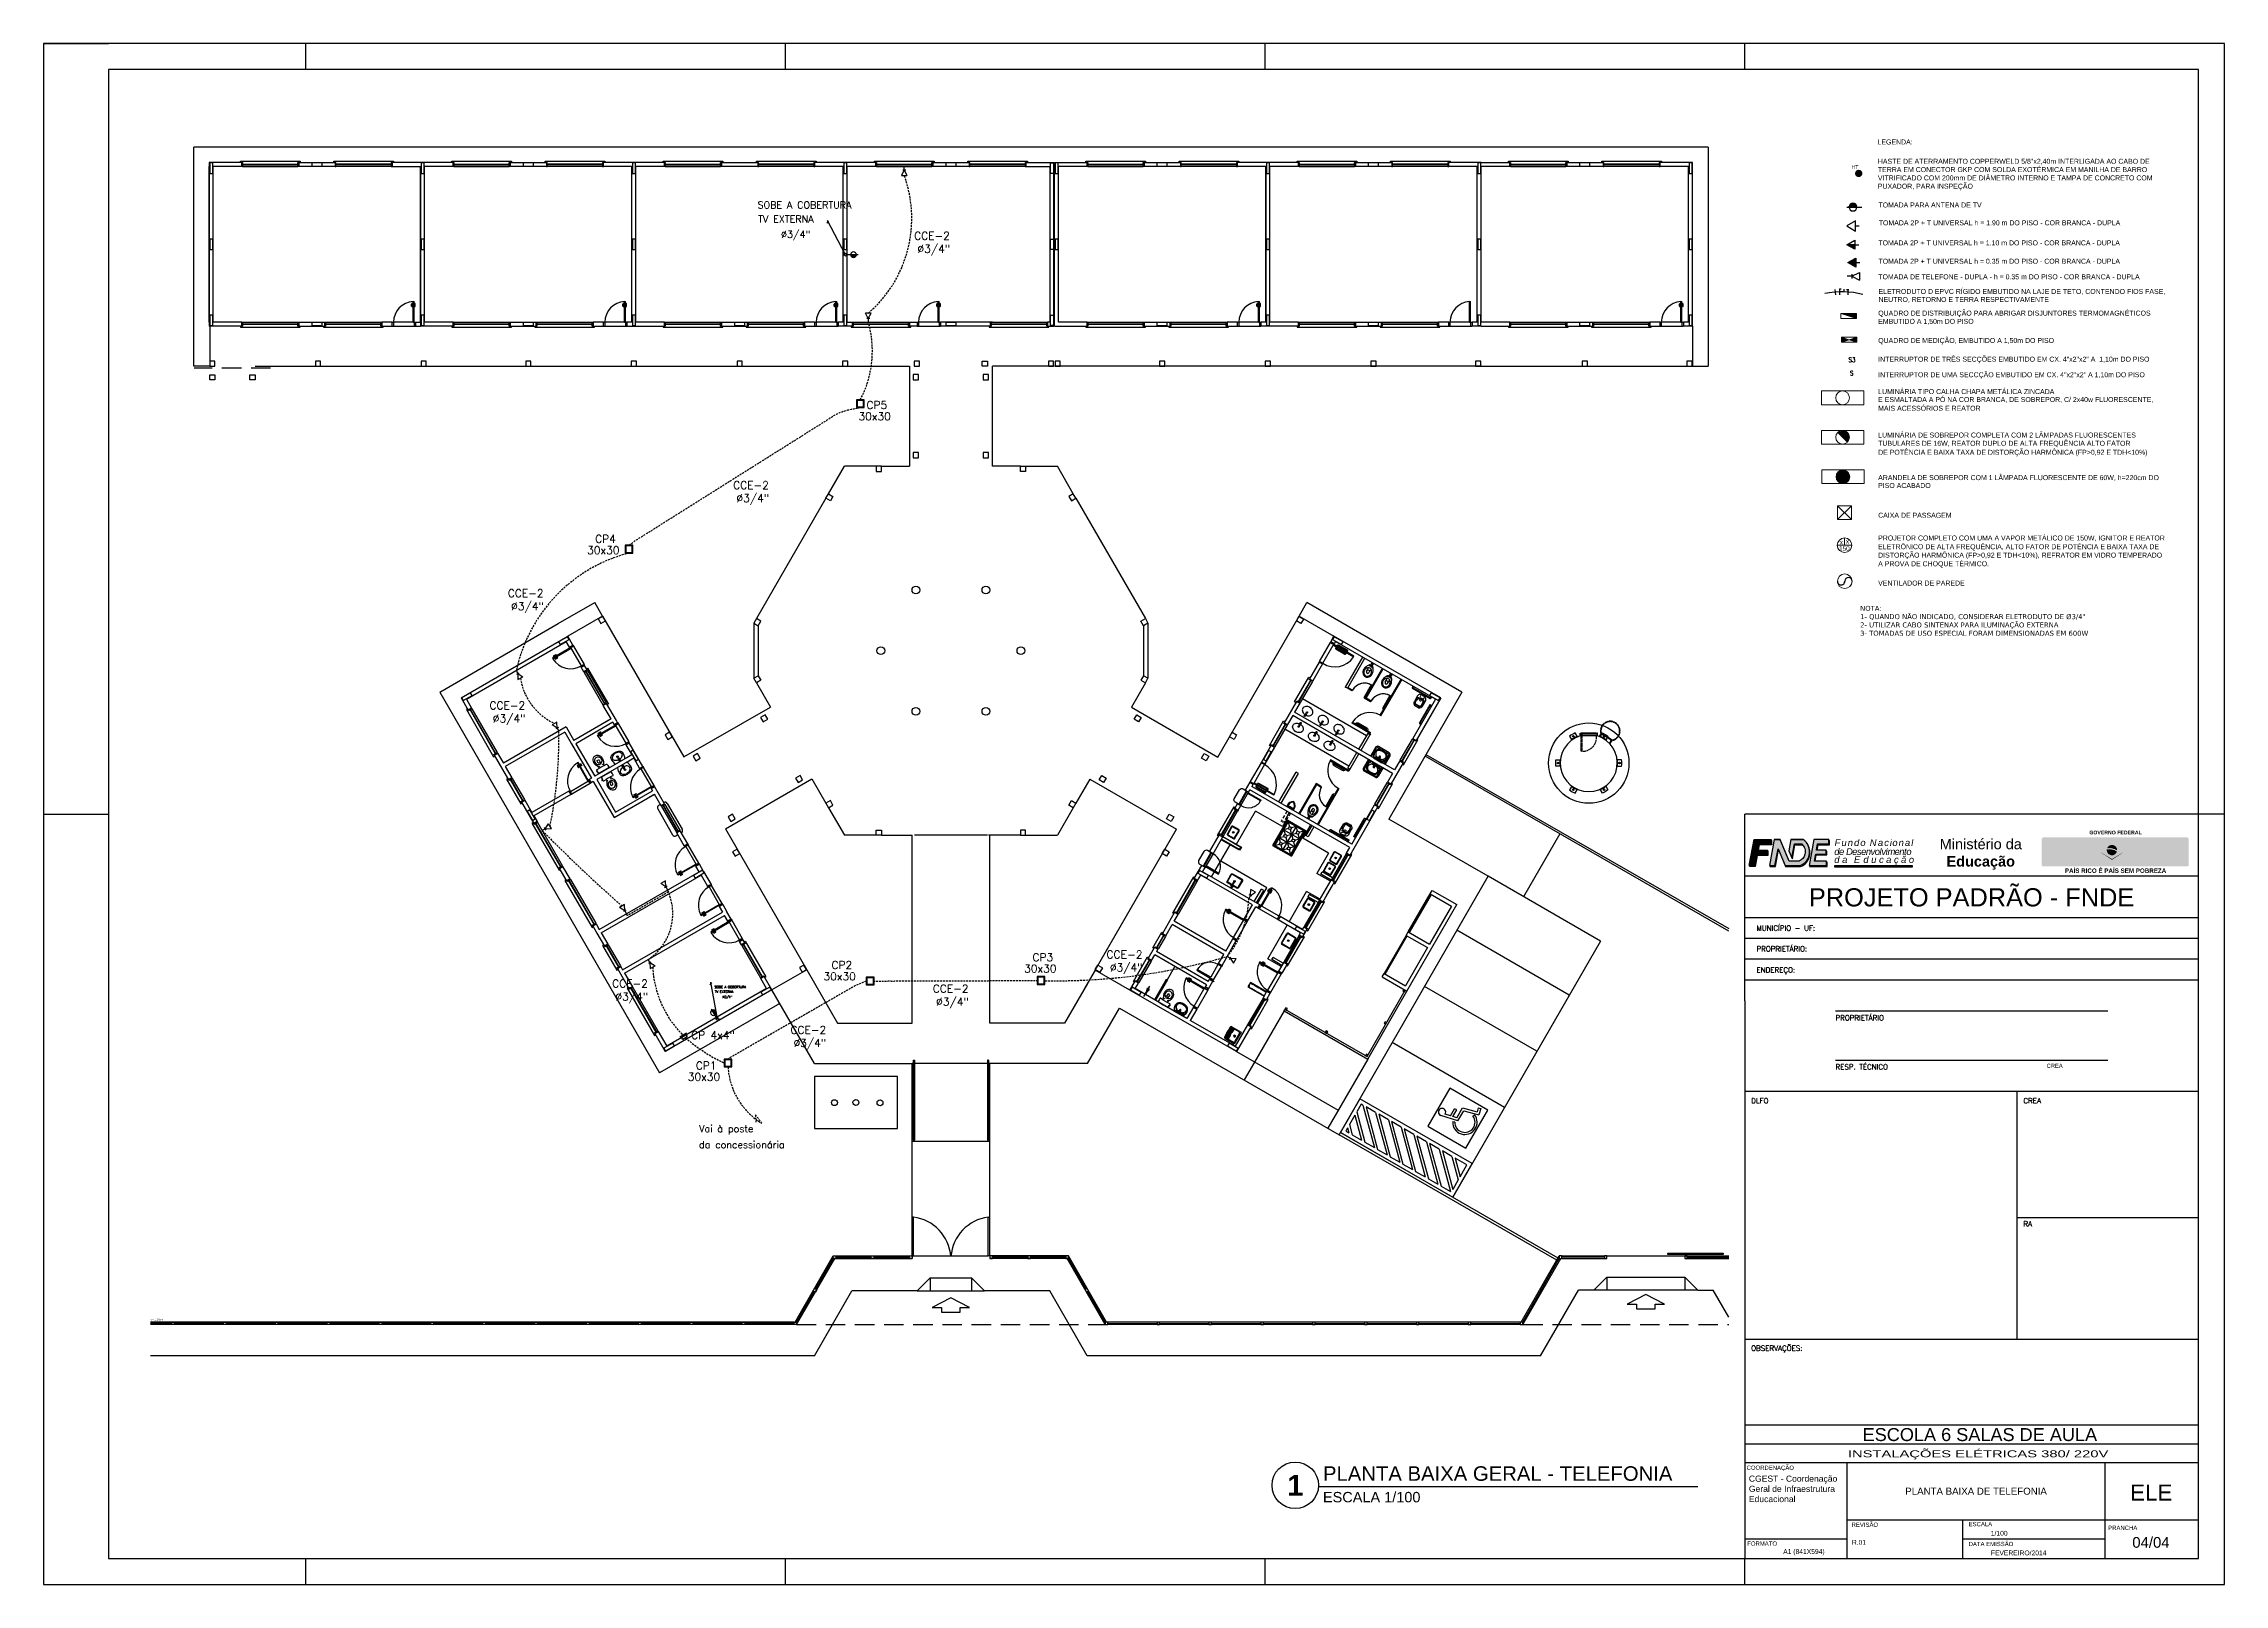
# Paper-space layout '6-ELE-PLB-GER0-04_380.220_R01' of a CAD drawing. Extents: x 635 to 1476, y 9 to 603.
# The model-space entities are those that its viewports show. They can reach past a viewport. Long polylines and large blocks are cut down to what shows.
import ezdxf
from ezdxf.enums import TextEntityAlignment as Align

# ---------------------------------------------------------------- set-up
doc = ezdxf.new("R2010")
doc.units = 0
doc.header["$LTSCALE"] = 2
doc.set_wipeout_variables(frame=1)
for name, pattern in [('CONTINU', [0]), ('DASHDOT', [25.4, 12.7, -6.35, 0, -6.35]), ('HIDDEN', [9.525, 6.35, -3.175]), ('TRACEJADO_G', [0.375, 0.25, -0.125]), ('TRACEJADO_P', [0.1875, 0.125, -0.0625]), ('TRAÇO-2PTOS_P', [0.625, 0.25, -0.125, 0, -0.125, 0, -0.125])]:
    doc.linetypes.add(name, pattern=pattern)
doc.layers.get('0').update_dxf_attribs({"linetype": 'CONTINUOUS'})
for name, color, linetype in [('A-BARRA', 2, 'CONTINUOUS'), ('A-FOLHA', 7, 'CONTINUOUS'), ('A-JANEL', 3, 'CONTINUOUS'), ('A-PARED', 5, 'CONTINUOUS'), ('A-PARED-PISOS', 2, 'CONTINUOUS'), ('A-PAREDE', 5, 'CONTINUOUS'), ('A-PILAR', 6, 'CONTINUOUS'), ('A-PILAR_EIXO', 5, 'DASHDOT'), ('A-PISOS', 2, 'CONTINUOUS'), ('A-PISOS-CTEL', 2, 'TRACEJADO_G'), ('A-PISOS-NIVEL', 1, 'CONTINUOUS'), ('A-PORTA', 3, 'CONTINUOUS'), ('A-SOLEIRA', 1, 'CONTINUOUS'), ('A-WC', 1, 'CONTINUOUS'), ('AR-ALV', 5, 'CONTINUOUS'), ('AR-ESQ', 2, 'CONTINUOUS'), ('AR-PIS', 1, 'CONTINUOUS'), ('AR-TXT', 1, 'CONTINUOUS'), ('ARQ-ALV-CORTE', 5, 'CONTINUOUS'), ('ARQ-ALV-ENCOBERTA', 8, 'CONTINUOUS'), ('ARQ-ALV-VISTA1', 1, 'CONTINUOUS'), ('ARQ-ALV-VISTA2', 2, 'CONTINUOUS'), ('ARQ-BNC-VISTA', 1, 'CONTINUOUS'), ('ARQ-COB-PROJ', 8, 'TRAÇO-2PTOS_P'), ('ARQ-EQP-VISTA', 1, 'CONTINUOUS'), ('ARQ-ESQ-CORTE', 3, 'CONTINUOUS'), ('ARQ-ESQ-VISTA1', 2, 'CONTINUOUS'), ('ARQ-ESQ-VISTA2', 1, 'CONTINUOUS'), ('ARQ-MOB-VISTA', 1, 'CONTINU'), ('ARQ-PIS-VISTA', 8, 'CONTINUOUS'), ('ARQ-SMB-1_100', 1, 'CONTINUOUS'), ('ARQ-TXT-1_050', 2, 'CONTINUOUS'), ('ARQ-TXT-1_075', 2, 'CONTINUOUS'), ('ARQ-TXT-1_100', 2, 'CONTINUOUS'), ('BL-CRM-03', 6, 'CONTINUOUS'), ('CIRC', 2, 'CONTINUOUS'), ('cor', 7, 'CONTINUOUS'), ('ELETRICA', 3, 'CONTINUOUS'), ('ESP', 1, 'CONTINUOUS'), ('EST-MET-CORTE', 5, 'CONTINUOUS'), ('FOLHA', 2, 'CONTINUOUS'), ('FONE', 4, 'CONTINUOUS'), ('PAG', 1, 'CONTINUOUS'), ('PORTAL_VTA_DIST', 2, 'CONTINUOUS'), ('PORTAL_VTA_PROX', 1, 'CONTINUOUS'), ('PRA', 1, 'CONTINUOUS'), ('PRES-AZUL', 164, 'CONTINUOUS'), ('TV', 2, 'CONTINUOUS'), ('TXT', 3, 'CONTINUOUS'), ('VP', 7, 'CONTINUOUS')]:
    doc.layers.add(name, color=color, linetype=linetype)
doc.layers.add('EL-Textos pontos', color=5, linetype='CONTINUOUS', lineweight=20)
doc.layers.add('P-SIMBOL', color=5, linetype='CONTINUOUS', lineweight=20)
doc.layers.get('VP').off()
doc.styles.add('50', font='arial.ttf', dxfattribs={"height": 0.08})
doc.styles.add('A16', font='arial.ttf', dxfattribs={"height": 0.16})
doc.styles.add('A20', font='arial.ttf', dxfattribs={"height": 0.2})
doc.styles.add('A26', font='arial.ttf', dxfattribs={"height": 0.26})
doc.styles.add('A36', font='arial.ttf', dxfattribs={"height": 0.36})
doc.styles.add('A40', font='arial.ttf', dxfattribs={"width": 1.1, "height": 0.4})
doc.styles.add('A60', font='arial.ttf', dxfattribs={"height": 0.6})
doc.styles.add('Arial', font='arial.ttf')
doc.styles.add('CastleT', font='')
doc.styles.add('ESC-50-A20', font='arial.ttf', dxfattribs={"height": 0.1})
doc.styles.add('FNDE', font='arial.ttf', dxfattribs={"height": 4.5})
doc.styles.add('R80', font='romans.shx', dxfattribs={"height": 0.2})
doc.styles.add('simplex', font='simplex_.ttf')
doc.styles.get("Standard").update_dxf_attribs({"font": 'ARIALUNI.TTF'})
doc.styles.add('TAG ESCALA', font='arial.ttf', dxfattribs={"height": 2.5})
doc.styles.add('TAG NUMERO', font='arialbd.ttf', dxfattribs={"height": 5})
doc.styles.add('TAG TITULO', font='arial.ttf', dxfattribs={"height": 3.5})
doc.styles.add('TEXTO', font='romans.shx', dxfattribs={"height": 0.1})
doc.styles.get('CastleT').set_extended_font_data('CastleT')

# ---------------------------------------------------------------- blocks, each defined once
blk = doc.blocks.new('FNDE')
blk.add_hatch(color=30).paths.add_polyline_path([(32.94, 0.01), (32.94, -0.57), (62.84, -0.57), (62.84, 0.01)])
at = {"layer": 'BL-CRM-03'}
blk.add_hatch(color=170, dxfattribs=at).paths.add_polyline_path([(3.19, 5.92), (3.63, 8.34), (8.4, 8.34), (8.4, 10.02), (1.85, 10.02), (0, 0), (2.1, 0), (2.88, 4.23), (6.97, 4.23), (6.97, 5.92)])
h = blk.add_hatch(color=170, dxfattribs=at)
h.paths.add_polyline_path([(1.85, 10.02), (0, 0), (2.1, 0), (2.88, 4.23), (6.97, 4.23), (6.97, 5.92), (3.19, 5.92), (3.63, 8.34), (8.4, 8.34), (8.4, 10.02)], flags=17)
h.paths.add_polyline_path([(1.85, 10.02), (0, 0)], flags=0)
h.paths.add_polyline_path([(0, 0), (1.85, 10.02), (8.4, 10.02), (8.4, 8.34), (3.63, 8.34), (3.19, 5.92), (6.97, 5.92), (6.97, 4.23), (2.88, 4.23), (2.1, 0)], flags=17)
h = blk.add_hatch(color=170, dxfattribs=at)
h.paths.add_polyline_path([(1.85, 10.02), (0, 0), (2.1, 0), (2.88, 4.23), (6.97, 4.23), (6.97, 5.92), (3.19, 5.92), (3.63, 8.34), (8.4, 8.34), (8.4, 10.02)], flags=17)
h.paths.add_polyline_path([(1.85, 10.02), (0, 0)], flags=0)
h.paths.add_polyline_path([(0, 0), (1.85, 10.02), (8.4, 10.02), (8.4, 8.34), (3.63, 8.34), (3.19, 5.92), (6.97, 5.92), (6.97, 4.23), (2.88, 4.23), (2.1, 0)], flags=17)
h = blk.add_hatch(color=170, dxfattribs=at)
h.paths.add_polyline_path([(1.85, 10.02), (0, 0), (2.1, 0), (2.88, 4.23), (6.97, 4.23), (6.97, 5.92), (3.19, 5.92), (3.63, 8.34), (8.4, 8.34), (8.4, 10.02)], flags=17)
h.paths.add_polyline_path([(1.85, 10.02), (0, 0)], flags=0)
h.paths.add_polyline_path([(0, 0), (1.85, 10.02), (8.4, 10.02), (8.4, 8.34), (3.63, 8.34), (3.19, 5.92), (6.97, 5.92), (6.97, 4.23), (2.88, 4.23), (2.1, 0)], flags=17)
h = blk.add_hatch(color=170, dxfattribs=at)
h.paths.add_polyline_path([(1.85, 10.02), (0, 0), (2.1, 0), (2.88, 4.23), (6.97, 4.23), (6.97, 5.92), (3.19, 5.92), (3.63, 8.34), (8.4, 8.34), (8.4, 10.02)], flags=17)
h.paths.add_polyline_path([(1.85, 10.02), (0, 0)], flags=0)
h.paths.add_polyline_path([(0, 0), (1.85, 10.02), (8.4, 10.02), (8.4, 8.34), (3.63, 8.34), (3.19, 5.92), (6.97, 5.92), (6.97, 4.23), (2.88, 4.23), (2.1, 0)], flags=17)
h = blk.add_hatch(color=7, dxfattribs=at)
h.paths.add_polyline_path([(8.58, 7.99), (8.58, 9.68), (8.4, 9.68), (8.4, 8.34), (3.63, 8.34), (3.19, 5.92), (3.43, 5.92), (3.81, 7.99)])
h.paths.add_polyline_path([(2.88, 4.23), (2.1, 0), (0.24, 0), (0.18, -0.35), (2.28, -0.35), (3.06, 3.89), (7.15, 3.89), (7.15, 5.57), (6.97, 5.57), (6.97, 4.23)])
h = blk.add_hatch(color=170, dxfattribs=at)
h.paths.add_polyline_path([(11.84, 10.02), (9.64, 10.02), (7.79, 0), (9.89, 0), (11.08, 6.48), (11.25, 6.08), (11.26, 6.13), (13.83, 0), (19.53, 0, 0.279763), (23.06, 4.02, 0.314697), (20.79, 10.02), (16.02, 10.02), (15.21, 5.65), (16.43, 2.97), (17.42, 8.34), (20.21, 8.34, -0.285658), (21.4, 4.38, -0.266372), (19.24, 1.69), (15.32, 1.69)])
h.paths.add_polyline_path([(23.09, 0), (29.79, 0), (29.79, 1.69), (25.12, 1.69), (25.63, 4.43), (29.67, 4.43), (29.67, 5.9), (25.9, 5.9), (26.35, 8.34), (30.72, 8.34), (30.72, 10.02), (24.94, 10.02)])
h = blk.add_hatch(color=7, dxfattribs=at)
h.paths.add_polyline_path([(30.9, 7.99), (30.9, 9.68), (30.72, 9.68), (30.72, 8.34), (26.35, 8.34), (25.9, 5.9), (26.14, 5.9), (26.53, 7.99)])
h.paths.add_polyline_path([(29.85, 4.09), (29.85, 5.55), (29.67, 5.55), (29.67, 4.43), (25.63, 4.43), (25.12, 1.69), (25.36, 1.69), (25.81, 4.09)])
h.paths.add_polyline_path([(29.97, -0.35), (29.97, 1.34), (29.79, 1.34), (29.79, 0), (23.34, 0), (23.27, -0.35)])
h = blk.add_hatch(color=7, dxfattribs=at)
h.paths.add_polyline_path([(10.07, -0.35), (11.25, 6.08), (11.08, 6.48), (9.89, 0), (8.03, 0), (7.97, -0.35)])
h.paths.add_polyline_path([(19.7, -0.35, 0.279763), (23.23, 3.68, 0.192498), (22.69, 7.8, -0.174547), (23.06, 4.02, -0.279763), (19.53, 0), (13.83, 0), (13.97, -0.35)])
h.paths.add_polyline_path([(17.6, 7.99), (20.39, 7.99, -0.080504), (21.19, 7.02, 0.105578), (20.21, 8.34), (17.42, 8.34), (16.44, 3), (16.61, 2.63)])
at = {"color": 170}
for p, q in [((9.78, 10.02), (11.84, 10.02)), ((16.02, 10.02), (20.65, 10.02)), ((6.97, 5.92), (6.97, 4.23))]:
    blk.add_line(p, q, dxfattribs=at)
for points in [[(1.85, 10.02), (0, 0), (1.85, 10.02), (8.4, 10.02), (8.4, 8.34), (3.63, 8.34), (3.19, 5.92), (6.97, 5.92), (6.97, 4.23), (2.88, 4.23), (2.1, 0), (0, 0)], [(15.36, 1.69), (12.01, 9.68), (11.98, 9.68)]]:
    blk.add_lwpolyline(points, dxfattribs=at)
at = {"color": 7}
for points in [[(8.4, 9.68), (8.58, 9.68), (8.58, 7.99), (3.81, 7.99), (3.43, 5.92)], [(26.14, 5.9), (26.53, 7.99), (30.9, 7.99), (30.9, 9.68), (30.72, 9.68)], [(6.97, 5.57), (7.15, 5.57), (7.15, 3.89), (3.06, 3.89), (2.28, -0.35), (0.18, -0.35), (0.24, 0)], [(23.34, 0), (23.27, -0.35), (29.97, -0.35), (29.97, 1.34), (29.79, 1.34)], [(25.36, 1.69), (25.81, 4.09), (29.85, 4.09), (29.85, 5.55), (29.67, 5.55)]]:
    blk.add_lwpolyline(points, dxfattribs=at)
at = {"color": 170}
blk.add_lwpolyline([(23.03, 3.94, 0.319097), (20.79, 10.02), (16.02, 10.02), (15.21, 5.65), (16.43, 2.97), (17.42, 8.34), (20.21, 8.34, -0.285658), (21.4, 4.38, -0.266372), (19.24, 1.69), (15.32, 1.69), (11.84, 10.02), (9.64, 10.02), (7.79, 0), (9.89, 0), (11.08, 6.48), (13.79, 0), (19.53, 0, 0.284541), (23.07, 4.11)], format="xyb", dxfattribs=at)
blk.add_lwpolyline([(30.72, 10.02), (24.94, 10.02), (23.09, 0), (29.79, 0), (29.79, 1.69), (25.12, 1.69), (25.63, 4.43), (29.67, 4.43), (29.67, 5.9), (25.9, 5.9), (26.35, 8.34), (30.72, 8.34)], close=True, dxfattribs=at)
at = {"color": 7}
for points in [[(8.03, 0), (7.97, -0.35), (10.07, -0.35), (11.26, 6.13), (13.97, -0.35), (19.7, -0.35, 0.284541), (23.25, 3.77)], [(16.44, 3), (16.61, 2.63), (17.6, 7.99), (20.39, 7.99, -0.080504), (21.19, 7.02)], [(23.21, 3.59, 0.196648), (22.69, 7.8, 0.196648)]]:
    blk.add_lwpolyline(points, format="xyb", dxfattribs=at)
at = {"color": 30}
blk.add_lwpolyline([(32.94, 0.01), (62.84, 0.01), (62.84, -0.57), (32.94, -0.57)], close=True, dxfattribs=at)
at = {"color": 7, "char_height": 2.6, "width": 43.2283, "attachment_point": 1, "style": 'FNDE'}
for s, insert in [('{\\fArial|b0|i1|c238|p34;\\T1.2;Fundo Nacional\\fArial|b0|i0|c238|p34;\\T1; }', (32.88, 10.11)), ('{\\fArial|b0|i1|c0|p34;\\T0.9;de Desenvolvimento}', (32.77, 6.66)), ('{\\fArial|b0|i1|c238|p34;\\T1.5;da Educaçăo\\T1.4; }', (32.77, 3.57))]:
    blk.add_mtext(s, dxfattribs=dict(at, insert=insert))
blk = doc.blocks.new('CARIMBO')
at = {"true_color": 0x124700}
blk.add_hatch(color=88, dxfattribs=at).paths.add_polyline_path([(751.203, 738.261), (751.201, 738.267), (750.776, 738.012), (750.351, 738.267), (750.349, 738.261), (750.776, 737.983)])
at = {"layer": 'cor'}
h = blk.add_hatch(color=88, dxfattribs=at)
h.set_gradient(color1=(18, 71, 0), color2=(43, 173, 0), rotation=45, tint=1)
h.paths.add_polyline_path([(748.893, 738.31, 0.866951), (748.81, 738.843), (748.129, 738.843, 0.414214), (748.072, 738.785), (748.072, 737.783, 0.414214), (748.129, 737.726), (748.816, 737.726, 0.912014)])
h.paths.add_polyline_path([(748.668, 738.003), (748.438, 738.003), (748.438, 738.164), (748.668, 738.164, -1)], flags=16)
h.paths.add_polyline_path([(748.639, 738.404), (748.438, 738.404), (748.438, 738.565), (748.639, 738.565, -1)], flags=16)
at = {"layer": 'cor', "true_color": 0xf7d426}
h = blk.add_hatch(color=40, dxfattribs=at)
h.paths.add_polyline_path([(753.195, 738.104, 0.414214), (753.252, 738.046), (753.672, 738.046, -0.414214), (753.73, 737.989), (753.73, 738.785, 0.414214), (753.672, 738.843), (753.138, 738.843, -0.414214), (753.195, 738.785)])
h.paths.add_polyline_path([(752.828, 738.785, -0.414214), (752.886, 738.843), (752.708, 738.843, -0.414214), (752.765, 738.785), (752.765, 737.783, -0.414214), (752.708, 737.726), (752.886, 737.726, -0.414214), (752.828, 737.783)])
h.paths.add_polyline_path([(749.963, 738.104), (750.162, 737.816), (750.351, 738.267), (750.203, 738.355), (750.451, 738.504), (750.579, 738.808, -0.301755), (750.632, 738.843), (749.732, 738.843, -0.047823), (749.903, 738.821, -0.713696)])
h.paths.add_polyline_path([(749.514, 738.307), (749.697, 738.307, 1), (749.697, 738.536), (749.514, 738.536)])
h.paths.add_polyline_path([(749.837, 737.726, -0.246669), (749.79, 737.75), (749.597, 738.03, 0.736091), (749.514, 738.004), (749.514, 737.783, -0.414214), (749.457, 737.726)])
h.paths.add_polyline_path([(748.668, 738.003, 1), (748.668, 738.164), (748.438, 738.164), (748.438, 738.003)])
h.paths.add_polyline_path([(748.438, 738.565), (748.438, 738.404), (748.639, 738.404, 1), (748.639, 738.565)])
h.paths.add_polyline_path([(750.625, 737.898, 0.301755), (750.573, 737.862), (750.53, 737.761, -0.301755), (750.477, 737.726), (751.075, 737.726, -0.301755), (751.022, 737.761), (750.98, 737.862, 0.301755), (750.927, 737.898)])
h.paths.add_polyline_path([(749.193, 738.843), (748.81, 738.843, -0.866951), (748.893, 738.31, -0.878048), (748.839, 737.726), (749.193, 737.726, -0.414214), (749.136, 737.783), (749.136, 738.785, -0.414214)])
at = {"layer": 'cor'}
h = blk.add_hatch(color=88, dxfattribs=at)
h.set_gradient(color1=(18, 71, 0), color2=(43, 173, 0), rotation=45, tint=1)
h.paths.add_polyline_path([(749.136, 737.783, 0.414214), (749.193, 737.726), (749.457, 737.726, 0.414214), (749.514, 737.783), (749.514, 738.004, -0.736091), (749.597, 738.03), (749.79, 737.75, 0.246669), (749.837, 737.726), (750.167, 737.726, -0.536387), (750.14, 737.765), (750.162, 737.816), (749.963, 738.104, 0.713696), (749.903, 738.821, 0.062724), (749.678, 738.843), (749.193, 738.843, 0.414214), (749.136, 738.785)])
h.paths.add_polyline_path([(749.514, 738.307), (749.514, 738.536), (749.697, 738.536, -1), (749.697, 738.307)], flags=16)
h = blk.add_hatch(color=88, dxfattribs=at)
h.set_gradient(color1=(18, 71, 0), color2=(43, 173, 0), rotation=45, tint=1)
h.paths.add_polyline_path([(750.573, 737.862, -0.301755), (750.625, 737.898), (750.927, 737.898, -0.301755), (750.98, 737.862), (751.022, 737.761, 0.301755), (751.075, 737.726), (751.386, 737.726, 0.536387), (751.412, 737.765), (751.201, 738.267), (750.776, 738.012), (750.351, 738.267), (750.14, 737.765, 0.536387), (750.167, 737.726), (750.477, 737.726, 0.301755), (750.53, 737.761)])
h.paths.add_polyline_path([(751.101, 738.504), (750.973, 738.808, 0.301755), (750.92, 738.843), (750.632, 738.843, 0.301755), (750.579, 738.808), (750.451, 738.504), (750.776, 738.699)])
h = blk.add_hatch(color=40, dxfattribs=at)
h.set_gradient(color1=(243, 175, 18), color2=(255, 127, 0), rotation=270, tint=1, name='HEMISPHERICAL')
h.paths.add_polyline_path([(751.349, 738.355), (750.776, 738.699), (750.203, 738.355), (750.776, 738.012)])
h.paths.add_polyline_path([(750.576, 738.355, -1), (750.977, 738.355, -1)], flags=16)
h = blk.add_hatch(color=171, dxfattribs=at)
h.set_gradient(color1=(102, 140, 255), color2=(10, 65, 153), rotation=270, tint=1, name='HEMISPHERICAL')
h.paths.add_polyline_path([(750.585, 738.417, -0.20647), (750.976, 738.339, 0.021018), (750.977, 738.355, 0.855475)])
h.paths.add_polyline_path([(750.969, 738.301, 0.224005), (750.577, 738.38, 0.030255), (750.576, 738.355, 0.871589)])
at = {"layer": 'cor', "true_color": 0xf4df43}
h = blk.add_hatch(color=53, dxfattribs=at)
edge = h.paths.add_edge_path()
edge.add_spline(control_points=[(751.53, 738.103), (751.55, 738.088), (751.624, 738.038), (751.76, 738.004), (751.889, 737.995), (751.971, 738.013), (751.983, 738.065), (751.94, 738.096), (751.863, 738.12), (751.716, 738.143), (751.534, 738.195), (751.376, 738.315), (751.348, 738.463), (751.358, 738.595), (751.418, 738.718), (751.516, 738.793), (751.574, 738.824), (751.651, 738.843)], knot_values=[0.065919, 0.065919, 0.065919, 0.065919, 0.132216, 0.300366, 0.426053, 0.481008, 0.522695, 0.580041, 0.634819, 0.765803, 0.969397, 1.125194, 1.241711, 1.336641, 1.472206, 1.56492, 1.65521, 1.65521, 1.65521, 1.65521], degree=3, periodic=0)
edge.add_line((751.651, 738.843), (750.92, 738.843))
edge.add_arc((750.92, 738.785), 0.0573, 22.83419, 90, ccw=False)
edge.add_line((750.973, 738.808), (751.101, 738.504))
edge.add_line((751.101, 738.504), (751.349, 738.355))
edge.add_line((751.349, 738.355), (751.201, 738.267))
edge.add_line((751.201, 738.267), (751.336, 737.947))
edge.add_line((751.336, 737.947), (751.451, 738.092))
edge.add_arc((751.496, 738.057), 0.0566, 53.72097, 142.03639, ccw=False)
edge = h.paths.add_edge_path()
edge.add_arc((752.456, 738.785), 0.0573, 90, 180, ccw=False)
edge.add_line((752.456, 738.843), (752.045, 738.843))
edge.add_arc((751.925, 738.213), 0.642, 51.05193, 79.14434, ccw=False)
edge.add_line((752.328, 738.712), (752.178, 738.502))
edge.add_arc((752.131, 738.535), 0.0573, 236.57868, 324.34013, ccw=False)
edge.add_spline(control_points=[(752.1, 738.488), (752.064, 738.511), (751.97, 738.554), (751.843, 738.572), (751.721, 738.563), (751.735, 738.486), (751.855, 738.446), (752.05, 738.419), (752.304, 738.32), (752.377, 738.08), (752.309, 737.853), (752.186, 737.77), (752.049, 737.726)], knot_values=[0.044554, 0.044554, 0.044554, 0.044554, 0.150842, 0.328725, 0.389861, 0.448625, 0.477745, 0.709396, 0.965606, 1.159666, 1.316654, 1.549437, 1.549437, 1.549437, 1.549437], degree=3, periodic=0)
edge.add_line((752.049, 737.726), (752.456, 737.726))
edge.add_arc((752.456, 737.783), 0.0573, 180, 270, ccw=False)
edge.add_line((752.399, 737.783), (752.399, 738.785))
edge = h.paths.add_edge_path()
edge.add_spline(control_points=[(751.669, 737.726), (751.586, 737.739), (751.499, 737.765), (751.422, 737.803), (751.387, 737.825)], knot_values=[0.075756, 0.075756, 0.075756, 0.075756, 0.2593, 0.320309, 0.320309, 0.320309, 0.320309], degree=3, periodic=0)
edge.add_line((751.387, 737.825), (751.412, 737.765))
edge.add_arc((751.386, 737.754), 0.0286, -90, 22.83419, ccw=False)
edge.add_line((751.386, 737.726), (751.669, 737.726))
at = {"layer": 'cor'}
h = blk.add_hatch(color=88, dxfattribs=at)
h.set_gradient(color1=(18, 71, 0), color2=(43, 173, 0), rotation=45, tint=1)
edge = h.paths.add_edge_path()
edge.add_spline(control_points=[(752.049, 737.726), (752.186, 737.77), (752.309, 737.853), (752.377, 738.08), (752.304, 738.32), (752.05, 738.419), (751.855, 738.446), (751.735, 738.486), (751.721, 738.563), (751.843, 738.572), (751.97, 738.554), (752.064, 738.511), (752.1, 738.488)], knot_values=[0.044554, 0.044554, 0.044554, 0.044554, 0.277337, 0.434326, 0.628385, 0.884595, 1.116246, 1.145366, 1.20413, 1.265267, 1.443149, 1.549437, 1.549437, 1.549437, 1.549437], degree=3, periodic=0)
edge.add_arc((752.131, 738.535), 0.0573, 236.57868, 324.34013)
edge.add_line((752.178, 738.502), (752.328, 738.712))
edge.add_arc((751.925, 738.213), 0.642, 51.05193, 79.14434)
edge.add_line((752.045, 738.843), (751.651, 738.843))
edge.add_spline(control_points=[(751.651, 738.843), (751.574, 738.824), (751.516, 738.793), (751.418, 738.718), (751.358, 738.595), (751.348, 738.463), (751.376, 738.315), (751.534, 738.195), (751.716, 738.143), (751.863, 738.12), (751.94, 738.096), (751.983, 738.065), (751.971, 738.013), (751.889, 737.995), (751.76, 738.004), (751.624, 738.038), (751.55, 738.088), (751.53, 738.103)], knot_values=[0.065919, 0.065919, 0.065919, 0.065919, 0.15621, 0.248924, 0.384488, 0.479419, 0.595936, 0.751732, 0.955327, 1.08631, 1.141089, 1.198434, 1.240121, 1.295076, 1.420763, 1.588913, 1.65521, 1.65521, 1.65521, 1.65521], degree=3, periodic=0)
edge.add_arc((751.496, 738.057), 0.0566, 53.72097, 142.03639)
edge.add_line((751.451, 738.092), (751.336, 737.947))
edge.add_line((751.336, 737.947), (751.387, 737.825))
edge.add_spline(control_points=[(751.387, 737.825), (751.422, 737.803), (751.499, 737.765), (751.586, 737.739), (751.669, 737.726)], knot_values=[0.075756, 0.075756, 0.075756, 0.075756, 0.136765, 0.320309, 0.320309, 0.320309, 0.320309], degree=3, periodic=0)
edge.add_line((751.669, 737.726), (752.049, 737.726))
h = blk.add_hatch(color=88, dxfattribs=at)
h.set_gradient(color1=(18, 71, 0), color2=(43, 173, 0), rotation=45, tint=1)
h.paths.add_polyline_path([(752.765, 738.785, 0.414214), (752.708, 738.843), (752.456, 738.843, 0.414214), (752.399, 738.785), (752.399, 737.783, 0.414214), (752.456, 737.726), (752.708, 737.726, 0.414214), (752.765, 737.783)])
h = blk.add_hatch(color=88, dxfattribs=at)
h.set_gradient(color1=(18, 71, 0), color2=(43, 173, 0), rotation=45, tint=1)
h.paths.add_polyline_path([(753.195, 738.785, 0.414214), (753.138, 738.843), (752.886, 738.843, 0.414214), (752.828, 738.785), (752.828, 737.783, 0.414214), (752.886, 737.726), (753.672, 737.726, 0.414214), (753.73, 737.783), (753.73, 737.989, 0.414214), (753.672, 738.046), (753.252, 738.046, -0.414214), (753.195, 738.104)])
at = {"layer": 'PRA', "color": 2}
for p, q in [((754.113, 739.748), (736.613, 739.748)), ((736.613, 732.548), (736.613, 739.748)), ((754.113, 737.348), (736.613, 737.348)), ((754.113, 735.748), (736.613, 735.748)), ((754.113, 734.948), (736.613, 734.948)), ((754.113, 734.148), (736.613, 734.148)), ((754.113, 733.348), (736.613, 733.348)), ((736.613, 732.548), (736.613, 711.048)), ((750.613, 732.141), (740.113, 732.141)), ((750.613, 730.25), (740.113, 730.25)), ((754.113, 729.045), (736.613, 729.045)), ((747.113, 729.045), (747.113, 719.489)), ((747.113, 724.195), (754.113, 724.195)), ((754.113, 719.489), (736.613, 719.489)), ((736.613, 715.472), (754.113, 715.472)), ((736.613, 714.752), (754.113, 714.752)), ((740.56, 711.048), (740.56, 714.752)), ((750.512, 711.048), (750.512, 714.752)), ((754.113, 712.53), (740.56, 712.53)), ((745.03, 711.048), (745.03, 712.53)), ((740.56, 711.789), (736.613, 711.789)), ((750.512, 711.789), (745.03, 711.789))]:
    blk.add_line(p, q, dxfattribs=at)
at = {"layer": 'PRA', "color": 4}
blk.add_lwpolyline([(736.613, 711.048), (754.113, 711.048), (754.113, 716.192), (736.613, 716.192)], close=True, dxfattribs=at)
at = {"layer": 'PRA', "color": 7, "xscale": 0.1000000000000227, "yscale": 0.1000000000000227, "zscale": 0.1000000000000227}
blk.add_blockref('FNDE', (736.791, 737.762), dxfattribs=at)
at = {"color": 7, "width": 5.57669, "attachment_point": 1, "style": '50'}
for s, insert, char_height in [('\\pi1.7847;{\\fArial|b1|i0|c0|p34;GOVERNO FEDERAL}', (748.118, 739.105), 0.14321), ('\\pi0.84331;{\\fArial|b1|i0|c0|p34;PAÍS RICO É PAÍS SEM POBREZA}', (748.118, 737.649), 0.17185)]:
    blk.add_mtext(s, dxfattribs=dict(at, insert=insert, char_height=char_height))
at = {"layer": 'PRA', "color": 4, "style": 'A36'}
blk.add_text('PROJETO PADRÃO - FNDE', height=0.7, dxfattribs=at).set_placement((745.363, 736.186), align=Align.CENTER)
at = {"layer": 'PRA', "color": 2, "style": 'R80'}
for s, p in [('MUNICÍPIO - UF:', (737.067, 735.349)), ('PROPRIETÁRIO:', (737.067, 734.55)), ('ENDEREÇO:', (737.067, 733.735))]:
    blk.add_text(s, height=0.2, dxfattribs=at).set_placement(p, align=Align.MIDDLE_LEFT)
for s, p in [('PROPRIETÁRIO', (740.113, 731.991)), ('RESP. TÉCNICO', (740.113, 730.1)), ('DLFO', (736.863, 728.795)), ('CREA', (747.363, 728.795)), ('OBSERVAÇÕES:', (736.863, 719.253))]:
    blk.add_text(s, height=0.2, dxfattribs=at).set_placement(p, align=Align.TOP_LEFT)
at = {"layer": 'PRA', "color": 3}
blk.add_text('CREA ', height=0.16, dxfattribs=at).set_placement((748.256, 729.96))
at = {"layer": 'PRA', "color": 2}
for s, height, style, p in [('RA', 0.2, 'R80', (747.362, 723.847)), ('COORDENAÇÃO', 0.16459, 'A16', (736.686, 714.463)), ('REVISÃO', 0.1646, 'A16', (740.735, 712.265)), ('ESCALA', 0.1646, 'A16', (745.249, 712.289)), ('FORMATO', 0.1646, 'A16', (736.711, 711.538)), ('DATA EMISSÃO', 0.16459, 'A16', (745.249, 711.523)), ('PRANCHA', 0.1646, 'A16', (750.63, 712.146))]:
    blk.add_text(s, height=height, dxfattribs=dict(at, style=style)).set_placement(p)
at = {"layer": 'PRA', "color": 2, "insert": (743.465, 738.79), "char_height": 0.4, "width": 4.44244, "attachment_point": 1, "style": 'FNDE'}
blk.add_mtext('\\pi0.66992;{\\fArial|b0|i0|c238|p34;Ministério} da{\\fArial|b0|i0|c238|p34; \\P\\pi0.93159;\\fArial|b1|i0|c238|p34;Educação}', dxfattribs=at)
at = {"layer": 'PRA', "color": 4, "insert": (740.966, 716.073), "char_height": 0.5, "width": 59.71034, "attachment_point": 1, "style": 'A36'}
blk.add_mtext(' ESCOLA 6 SALAS DE AULA', dxfattribs=at)
at = {"layer": 'PRA', "color": 3, "insert": (736.774, 714.243), "char_height": 0.23622, "width": 36.26422, "attachment_point": 1, "style": 'A20'}
blk.add_mtext('{\\fArial|b0|i0|c238|p34;CGEST - }C{\\fArial|b0|i0|c238|p34;oordenação }\\PG{\\fArial|b0|i0|c238|p34;eral de }I{\\fArial|b0|i0|c238|p34;nfraestrutura} \\PEducacional', dxfattribs=at)
at = {"layer": 'PRA', "color": 3, "style": 'A20'}
for tag, p, height in [('MUNICIPIO', (741.236, 735.253), 0.2), ('ENDEREÇO', (741.236, 733.745), 0.2), ('R-01', (740.748, 711.905), 0.185), ('R-02', (740.748, 711.577), 0.185), ('ESCALA', (746.105, 711.926), 0.185), ('DESENHO', (738.029, 711.221), 0.185), ('R-03', (740.748, 711.207), 0.185), ('DATA', (746.109, 711.169), 0.185)]:
    blk.add_attdef(tag, p, '', height=height, dxfattribs=at)
at = {"layer": 'PRA', "color": 4, "style": 'A26'}
for tag, p in [('DESCRIÇÃO-1', (745.536, 714.272)), ('DESCRIÇÃO-2', (745.536, 713.641)), ('DESCRIÇÃO-3', (745.536, 713.034))]:
    blk.add_attdef(tag, text='', height=0.267, dxfattribs=at).set_placement(p, align=Align.MIDDLE_CENTER)
at = {"layer": 'PRA', "color": 6}
for tag, height, style, p in [('PE-AR', 0.617, 'A60', (752.415, 713.587)), ('00/00', 0.411, 'A40', (752.28, 711.667))]:
    blk.add_attdef(tag, text='', height=height, dxfattribs=dict(at, style=style)).set_placement(p, align=Align.MIDDLE_CENTER)
blk = doc.blocks.new('TituloDesenho')
at = {"color": 251}
blk.add_circle((0, 0), 0.5, dxfattribs=at)
at = {"style": 'CastleT'}
for tag, p in [('TÍTULO', (0.596, 0.097)), ('ESCALA', (0.596, -0.365))]:
    blk.add_attdef(tag, p, '', height=0.3, dxfattribs=at)
blk.add_attdef('N', text='', height=0.425, dxfattribs=at).set_placement((0, 0), align=Align.MIDDLE_CENTER)
blk = doc.blocks.new('A$C4AD95B89')
at = {"layer": 'FONE'}
for p, q in [((0.133, 0.105), (0, 0.105)), ((0.133, 0.105), (0.343, 0.21)), ((0.133, 0.051), (0.133, 0.165)), ((0.133, 0.105), (0.343, 0)), ((0.343, 0), (0.343, 0.21))]:
    blk.add_line(p, q, dxfattribs=at)
blk = doc.blocks.new('*X6')
at = {"color": 0}
for p, q in [((19.2, 48.503), (19.347, 48.65)), ((19.204, 48.535), (19.315, 48.646)), ((19.226, 48.5), (19.374, 48.648)), ((19.228, 48.587), (19.263, 48.622)), ((19.254, 48.5), (19.397, 48.643)), ((19.282, 48.5), (19.417, 48.634)), ((19.311, 48.5), (19.435, 48.624)), ((19.339, 48.5), (19.45, 48.611)), ((19.367, 48.5), (19.464, 48.597)), ((19.395, 48.5), (19.476, 48.581)), ((19.424, 48.5), (19.486, 48.563)), ((19.452, 48.5), (19.494, 48.542)), ((19.48, 48.5), (19.499, 48.519))]:
    blk.add_line(p, q, dxfattribs=at)
blk = doc.blocks.new('TVCOL')
blk.add_line((0.58, 0), (0, 0))
blk.add_circle((0.34, 0), 0.15)
blk.add_blockref('*X6', (-19.01, -48.5))
blk = doc.blocks.new('A$C354573FD')
at = {"layer": 'TV', "xscale": -0.72, "yscale": 0.72, "zscale": 0.72, "rotation": 180}
blk.add_blockref('TVCOL', (0, 0.108), dxfattribs=at)
blk = doc.blocks.new('FASE')
blk.add_line((0, 0.075), (0, -0.075))
blk = doc.blocks.new('RETORNO')
blk.add_line((-0.03, 0.075), (0.03, -0.075))
blk = doc.blocks.new('NEUTRO')
blk.add_line((0, 0.075), (0, 0))
blk = doc.blocks.new('Paraplegico')
at = {"color": 253}
for p, q in [((134, 171.8), (119.2, 239.1)), ((124.1, 180.5), (120.3, 187.6)), ((136.5, 206.8), (131.9, 228.1)), ((134, 171.8), (179.2, 171.8)), ((136.5, 206.8), (167.2, 206.8)), ((138.7, 196.8), (169.4, 196.8)), ((142, 181.8), (138.7, 196.8)), ((142, 181.8), (186.9, 181.8)), ((169.4, 196.8), (167.2, 206.8)), ((179.2, 171.8), (194.3, 113.5)), ((186.9, 181.8), (201.5, 125.6)), ((179.3, 131.3), (186.7, 128.3)), ((218.8, 119.6), (194.3, 113.5)), ((216.3, 129.2), (201.5, 125.6)), ((216.3, 129.2), (218.8, 119.6))]:
    blk.add_line(p, q, dxfattribs=at)
for centre, radius, start, end in [((133, 242.1), 14.1, 265.54808, 192.36351), ((143, 146.1), 47.2, 118.77279, 337.77132), ((143, 146.1), 39.2, 118.77279, 337.77132)]:
    blk.add_arc(centre, radius, start, end, dxfattribs=at)

msp = doc.modelspace()

# ---------------------------------------------------------------- hatches: boundary and pattern name
at = {"layer": 'P-SIMBOL', "linetype": 'Continuous'}
for points in [[(306.894, 205.684), (306.894, 205.884), (306.292, 205.884)], [(306.311, 204.768), (306.612, 204.868), (306.311, 204.968)], [(306.913, 204.768), (306.913, 204.968), (306.612, 204.868)], [(306.172, 201.294), (306.546, 200.919), (306.359, 201.372)], [(306.546, 200.919), (306.566, 200.943), (306.574, 200.951), (306.581, 200.962), (306.593, 200.986), (306.599, 200.995), (306.602, 201.001), (306.604, 201.009), (306.607, 201.017), (306.612, 201.032), (306.614, 201.039), (306.617, 201.05), (306.62, 201.064), (306.621, 201.078), (306.622, 201.088), (306.624, 201.098), (306.623, 201.11), (306.622, 201.126), (306.621, 201.133), (306.62, 201.145), (306.619, 201.152), (306.618, 201.157), (306.616, 201.165), (306.615, 201.17), (306.612, 201.177), (306.61, 201.183), (306.608, 201.189), (306.606, 201.194), (306.607, 201.196), (306.605, 201.203), (306.602, 201.211), (306.601, 201.214), (306.6, 201.219), (306.596, 201.223), (306.595, 201.226), (306.592, 201.232), (306.588, 201.237), (306.583, 201.246), (306.58, 201.25), (306.578, 201.255), (306.574, 201.26), (306.572, 201.264), (306.567, 201.268), (306.564, 201.273), (306.559, 201.278), (306.553, 201.285), (306.547, 201.291), (306.543, 201.295), (306.539, 201.3), (306.531, 201.307), (306.525, 201.31), (306.52, 201.315), (306.514, 201.318), (306.511, 201.32), (306.504, 201.325), (306.5, 201.33), (306.49, 201.334), (306.486, 201.338), (306.48, 201.34), (306.475, 201.343), (306.472, 201.344), (306.468, 201.346), (306.466, 201.348), (306.453, 201.352), (306.447, 201.355), (306.443, 201.357), (306.439, 201.358), (306.437, 201.36), (306.432, 201.36), (306.43, 201.361), (306.426, 201.361), (306.421, 201.362), (306.414, 201.364), (306.407, 201.365), (306.402, 201.366), (306.396, 201.368), (306.359, 201.372)]]:
    msp.add_hatch(color=256, dxfattribs=at).paths.add_polyline_path(points)
at = {"layer": 'P-SIMBOL'}
msp.add_hatch(color=256, dxfattribs=at).paths.add_polyline_path([(306.106, 199.587, 1), (306.636, 199.587, 1)])
at = {"layer": 'TXT'}
msp.add_hatch(color=256, dxfattribs=at).paths.add_polyline_path([(306.825, 208.528), (306.521, 208.528), (306.825, 208.353)])
at = {"layer": 'TXT', "linetype": 'TRACEJADO_P'}
msp.add_hatch(color=256, dxfattribs=at).paths.add_polyline_path([(306.866, 208.016), (306.562, 207.84), (306.866, 207.665)])

# ---------------------------------------------------------------- linework, layer by layer
at = {"color": 251}
for p, q in [((344.15, 109.492), (344.999, 110.965)), ((345.043, 110.94), (344.193, 109.467)), ((344.618, 110.204), (344.575, 110.229)), ((344.075, 109.362), (343.226, 107.89)), ((343.269, 107.865), (344.118, 109.337)), ((343.694, 108.601), (343.65, 108.626)), ((342.566, 104.685), (344.043, 107.245)), ((342.592, 104.59), (344.104, 107.21)), ((339.368, 106.449), (339.403, 106.51)), ((339.368, 106.449), (342.592, 104.59)), ((339.403, 106.51), (342.566, 104.685))]:
    msp.add_line(p, q, dxfattribs=at)
for points in [[(322.082, 96.902), (321.982, 96.902), (321.982, 97.002), (322.082, 97.002)], [(323.55, 96.902), (323.45, 96.902), (323.45, 97.002), (323.55, 97.002)], [(325.019, 96.902), (324.919, 96.902), (324.919, 97.002), (325.019, 97.002)], [(328.019, 96.902), (328.119, 96.902), (328.119, 97.002), (328.019, 97.002)], [(329.487, 96.902), (329.587, 96.902), (329.587, 97.002), (329.487, 97.002)], [(330.955, 96.902), (331.055, 96.902), (331.055, 97.002), (330.955, 97.002)], [(349.982, 96.902), (350.082, 96.902), (350.082, 97.002), (349.982, 97.002)], [(351.72, 96.902), (351.82, 96.902), (351.82, 97.002), (351.72, 97.002)], [(354.819, 96.902), (354.919, 96.902), (354.919, 97.002), (354.819, 97.002)], [(356.655, 96.902), (356.555, 96.902), (356.555, 97.002), (356.655, 97.002)], [(321.344, 95.696), (321.294, 95.61), (321.207, 95.66), (321.257, 95.746)], [(331.694, 95.696), (331.744, 95.61), (331.83, 95.66), (331.78, 95.746)], [(296.569, 94.354), (296.469, 94.354), (296.469, 94.454), (296.569, 94.454)], [(298.569, 94.354), (298.469, 94.354), (298.469, 94.454), (298.569, 94.454)], [(300.569, 94.354), (300.469, 94.354), (300.469, 94.454), (300.569, 94.454)], [(302.569, 94.354), (302.469, 94.354), (302.469, 94.454), (302.569, 94.454)], [(304.569, 94.354), (304.469, 94.354), (304.469, 94.454), (304.569, 94.454)], [(306.569, 94.354), (306.469, 94.354), (306.469, 94.454), (306.569, 94.454)], [(308.569, 94.354), (308.469, 94.354), (308.469, 94.454), (308.569, 94.454)], [(310.569, 94.354), (310.469, 94.354), (310.469, 94.454), (310.569, 94.454)], [(312.569, 94.354), (312.469, 94.354), (312.469, 94.454), (312.569, 94.454)], [(314.569, 94.354), (314.469, 94.354), (314.469, 94.454), (314.569, 94.454)], [(316.569, 94.354), (316.469, 94.354), (316.469, 94.454), (316.569, 94.454)], [(318.569, 94.354), (318.469, 94.354), (318.469, 94.454), (318.569, 94.454)], [(320.569, 94.354), (320.469, 94.354), (320.469, 94.454), (320.569, 94.454)], [(332.469, 94.354), (332.569, 94.354), (332.569, 94.454), (332.469, 94.454)], [(332.469, 94.354), (332.569, 94.354), (332.569, 94.454), (332.469, 94.454)], [(334.469, 94.354), (334.569, 94.354), (334.569, 94.454), (334.469, 94.454)], [(334.469, 94.354), (334.569, 94.354), (334.569, 94.454), (334.469, 94.454)], [(336.469, 94.354), (336.569, 94.354), (336.569, 94.454), (336.469, 94.454)], [(338.469, 94.354), (338.569, 94.354), (338.569, 94.454), (338.469, 94.454)], [(340.469, 94.354), (340.569, 94.354), (340.569, 94.454), (340.469, 94.454)], [(342.469, 94.354), (342.569, 94.354), (342.569, 94.454), (342.469, 94.454)], [(344.469, 94.354), (344.569, 94.354), (344.569, 94.454), (344.469, 94.454)], [(346.469, 94.354), (346.569, 94.354), (346.569, 94.454), (346.469, 94.454)], [(348.469, 94.354), (348.569, 94.354), (348.569, 94.454), (348.469, 94.454)]]:
    msp.add_lwpolyline(points, close=True, dxfattribs=at)
for centre, start, end in [((306.303, 195.557), 179.981, 0.00003), ((306.585, 195.557), 0.01902, 180)]:
    msp.add_arc(centre, 0.141, start, end)
at = {"layer": 'A-BARRA', "color": 251}
for points in [[(342.554, 117.362, -0.414214), (342.586, 117.245), (342.586, 117.245), (342.547, 117.268, 0.414214), (342.532, 117.323), (342.207, 117.51, 0.414214), (342.152, 117.495), (342.113, 117.518), (342.113, 117.518, -0.414214), (342.23, 117.549)], [(341.611, 115.726, 0.414214), (341.727, 115.757), (341.727, 115.757), (341.688, 115.779, -0.414214), (341.633, 115.765), (341.308, 115.952, -0.414214), (341.294, 116.007), (341.255, 116.029), (341.255, 116.029, 0.414214), (341.286, 115.913)]]:
    msp.add_lwpolyline(points, format="xyb", close=True, dxfattribs=at)
at = {"layer": 'A-JANEL', "color": 251}
for p, q in [((340.344, 119.249), (340.474, 119.174)), ((313.243, 118.299), (313.113, 118.224)), ((313.243, 118.299), (313.113, 118.224)), ((344.329, 116.951), (344.459, 116.876)), ((316.078, 113.389), (315.948, 113.314)), ((316.078, 113.389), (315.948, 113.314)), ((319.318, 107.777), (319.188, 107.702)), ((338.088, 105.831), (337.958, 105.906))]:
    msp.add_line(p, q, dxfattribs=at)
at = {"layer": 'A-PARED', "color": 251}
for p, q in [((307.629, 118.522), (311.743, 120.897)), ((307.834, 118.467), (311.688, 120.692)), ((311.813, 120.476), (311.688, 120.692)), ((311.943, 120.551), (311.743, 120.897)), ((311.813, 120.476), (311.943, 120.551)), ((311.813, 120.476), (311.943, 120.551)), ((312.263, 119.696), (312.393, 119.771)), ((312.263, 119.696), (312.393, 119.771)), ((312.363, 119.523), (312.263, 119.696)), ((312.363, 119.523), (312.493, 119.598)), ((312.493, 119.598), (312.393, 119.771)), ((307.629, 118.522), (307.904, 118.046)), ((307.834, 118.467), (308.034, 118.121)), ((313.413, 117.704), (313.113, 118.224)), ((313.618, 117.65), (313.243, 118.299)), ((311.684, 117.399), (309.259, 115.999)), ((311.629, 117.194), (309.334, 115.869)), ((311.629, 117.194), (311.892, 116.74)), ((311.684, 117.399), (311.984, 116.879)), ((308.904, 116.314), (309.454, 115.361, -0.848)), ((309.035, 116.388, 1.89), (309.259, 115.999)), ((311.892, 116.74), (312.654, 115.419)), ((309.334, 115.869), (309.584, 115.436)), ((312.729, 115.289), (313.529, 113.903)), ((312.859, 115.364), (313.584, 114.108)), ((309.954, 114.495, -0.848), (310.431, 113.67)), ((310.084, 114.57, -0.848), (310.359, 114.094)), ((311.788, 114.919), (310.359, 114.094)), ((311.863, 114.789), (310.434, 113.964)), ((311.788, 114.919), (311.863, 114.789)), ((313.529, 113.903), (315.088, 114.803)), ((313.584, 114.108), (315.013, 114.933)), ((314.902, 114.696), (315.088, 114.803)), ((314.963, 115.02), (315.093, 115.095)), ((314.963, 115.02), (315.093, 115.095)), ((315.348, 114.353), (315.088, 114.803)), ((315.478, 114.428), (315.093, 115.095)), ((315.348, 114.353), (315.478, 114.428)), ((310.434, 113.964), (310.559, 113.747)), ((316.238, 112.811), (315.948, 113.314)), ((316.368, 112.886), (316.078, 113.389)), ((316.238, 112.811), (316.368, 112.886)), ((316.688, 112.032), (316.818, 112.107)), ((316.813, 111.815), (316.688, 112.032)), ((316.98, 111.826), (316.818, 112.107)), ((312.959, 109.59), (316.813, 111.815)), ((313.034, 109.461), (316.888, 111.686)), ((316.888, 111.686), (317.138, 111.253)), ((316.98, 111.826), (317.268, 111.328)), ((317.138, 111.253), (317.268, 111.328)), ((313.859, 108.032), (317.713, 110.257)), ((317.588, 110.473), (317.718, 110.548)), ((317.588, 110.473), (317.713, 110.257)), ((317.718, 110.548), (317.88, 110.267)), ((318.043, 109.985), (317.88, 110.267)), ((312.706, 109.73), (312.867, 109.451)), ((312.836, 109.805), (312.959, 109.59)), ((312.867, 109.451), (313.157, 108.948, 0.728)), ((313.034, 109.461), (313.287, 109.023, 0.728)), ((313.934, 107.902), (317.788, 110.127)), ((317.913, 109.91), (317.788, 110.127)), ((317.913, 109.91), (318.043, 109.985)), ((318.363, 109.131), (318.493, 109.206)), ((318.438, 109.001), (318.363, 109.131)), ((318.568, 109.076), (318.493, 109.206)), ((313.657, 108.082, 0.728), (314.104, 107.307)), ((313.787, 108.157, 0.728), (313.859, 108.032)), ((313.934, 107.902), (314.234, 107.382)), ((319.413, 107.312), (319.188, 107.702)), ((319.618, 107.257), (319.318, 107.777)), ((319.618, 107.257), (315.504, 104.882)), ((319.413, 107.312), (315.559, 105.087)), ((315.104, 105.575), (315.504, 104.882)), ((315.234, 105.65), (315.559, 105.087))]:
    msp.add_line(p, q, dxfattribs=at)
for points in [[(312.92, 121.559), (313.02, 121.386), (313.193, 121.486), (313.093, 121.659)], [(340.116, 121.556), (340.016, 121.383), (339.843, 121.483), (339.943, 121.656)], [(315.5, 117.09), (315.6, 116.917), (315.773, 117.017), (315.673, 117.19)], [(318.1, 112.587), (318.2, 112.414), (318.373, 112.514), (318.273, 112.687)], [(334.938, 112.587), (334.838, 112.414), (334.664, 112.514), (334.764, 112.687)], [(320.68, 108.118), (320.78, 107.945), (320.953, 108.045), (320.853, 108.218)], [(332.362, 108.113), (332.262, 107.94), (332.089, 108.04), (332.189, 108.213)], [(321.256, 101.92), (324.456, 101.92), (324.456, 103.92), (321.256, 103.92)]]:
    msp.add_lwpolyline(points, close=True, dxfattribs=at)
at = {"layer": 'A-PARED-PISOS', "color": 251}
for p, q in [((313.085, 121.672), (311.743, 120.897)), ((313.085, 121.672), (316.223, 116.238)), ((317.823, 113.467), (320.96, 108.032)), ((320.96, 108.032), (319.618, 107.257))]:
    msp.add_line(p, q, dxfattribs=at)
at = {"layer": 'A-PAREDE', "color": 251}
for p, q in [((297.919, 139.154), (297.919, 132.854)), ((298.069, 133.004), (298.069, 139.004)), ((299.169, 139.004), (298.069, 139.004)), ((299.169, 139.004), (299.169, 139.154)), ((304.969, 139.004), (304.969, 139.154)), ((306.069, 139.154), (304.969, 139.154)), ((304.969, 139.154), (304.969, 139.004)), ((304.969, 139.004), (306.069, 139.004)), ((306.069, 139.004), (306.069, 132.854)), ((306.069, 139.004), (306.069, 133.004)), ((306.219, 133.004), (306.219, 139.004)), ((307.319, 139.004), (306.219, 139.004)), ((306.219, 133.004), (306.219, 139.004)), ((307.319, 139.004), (306.219, 139.004)), ((307.319, 139.004), (307.319, 139.154)), ((307.319, 139.004), (307.319, 139.154)), ((315.469, 139.154), (313.119, 139.154)), ((313.119, 139.004), (313.119, 139.154)), ((314.219, 133.004), (314.219, 139.004)), ((314.369, 133.004), (314.369, 139.004)), ((315.469, 139.004), (314.369, 139.004)), ((315.469, 139.004), (315.469, 139.154)), ((322.369, 133.004), (322.369, 139.004)), ((322.519, 133.004), (322.519, 139.004)), ((323.619, 139.004), (322.519, 139.004)), ((323.619, 139.004), (323.619, 139.154)), ((329.419, 139.154), (330.494, 139.154)), ((329.419, 139.004), (329.419, 139.154)), ((329.419, 139.004), (330.344, 139.004)), ((330.344, 133.004), (330.344, 139.004)), ((330.494, 132.854), (330.494, 139.154)), ((330.519, 136.004), (330.519, 139.154)), ((330.519, 139.154), (331.769, 139.154)), ((330.519, 133.004), (330.519, 139.004)), ((330.519, 132.854), (330.519, 139.004)), ((330.669, 133.004), (330.669, 139.004)), ((330.669, 133.004), (330.669, 139.004)), ((331.769, 139.004), (330.669, 139.004)), ((331.769, 139.004), (331.769, 139.154)), ((337.569, 139.004), (337.569, 139.154)), ((338.669, 139.004), (338.669, 133.004)), ((338.819, 133.004), (338.819, 139.004)), ((339.919, 139.004), (338.819, 139.004)), ((339.919, 139.004), (339.919, 139.154)), ((345.719, 139.004), (345.719, 139.154)), ((345.719, 139.004), (345.719, 139.154)), ((346.819, 133.004), (346.819, 139.004)), ((346.819, 133.004), (346.819, 139.004)), ((346.969, 133.004), (346.969, 139.004)), ((348.069, 139.004), (348.069, 139.154)), ((353.869, 139.004), (353.869, 139.154)), ((354.969, 133.004), (354.969, 139.004)), ((355.119, 132.854), (355.119, 139.154)), ((299.169, 133.004), (298.069, 133.004)), ((299.169, 133.004), (299.169, 132.854)), ((301.369, 133.004), (302.369, 133.004)), ((301.369, 133.004), (301.369, 132.854)), ((302.369, 133.004), (302.369, 132.854)), ((304.569, 132.854), (304.569, 133.004)), ((305.869, 133.004), (305.869, 132.854)), ((305.869, 133.004), (306.069, 133.004)), ((307.319, 133.004), (306.219, 133.004)), ((307.319, 133.004), (306.219, 133.004)), ((307.319, 133.004), (307.319, 132.854)), ((307.319, 133.004), (307.319, 132.854)), ((309.519, 133.004), (310.519, 133.004)), ((309.519, 133.004), (309.519, 132.854)), ((310.519, 133.004), (310.519, 132.854)), ((312.719, 132.854), (312.719, 133.004)), ((314.219, 133.004), (314.013, 133.004)), ((314.019, 133.004), (314.019, 132.854)), ((314.219, 133.004), (314.019, 133.004)), ((315.469, 133.004), (314.369, 133.004)), ((315.469, 133.004), (315.469, 132.854)), ((317.669, 133.004), (318.669, 133.004)), ((317.669, 133.004), (317.669, 132.854)), ((318.669, 133.004), (318.669, 132.854)), ((320.869, 132.854), (320.869, 133.004)), ((322.169, 133.004), (322.169, 132.854)), ((322.369, 133.004), (322.169, 133.004)), ((322.519, 133.004), (322.719, 133.004)), ((322.719, 132.854), (322.719, 133.004)), ((324.919, 133.004), (325.219, 133.004)), ((324.919, 132.854), (324.919, 133.004)), ((325.219, 133.004), (325.219, 132.854)), ((328.119, 133.004), (326.119, 133.004)), ((328.044, 133.004), (326.119, 133.004)), ((326.119, 133.004), (326.119, 132.854)), ((328.044, 132.854), (328.044, 133.004)), ((330.344, 133.004), (330.244, 133.004)), ((330.244, 132.854), (330.244, 133.004)), ((331.769, 133.004), (330.669, 133.004)), ((331.769, 133.004), (331.769, 132.854)), ((333.969, 133.004), (334.969, 133.004)), ((333.969, 133.004), (333.969, 132.854)), ((334.969, 133.004), (334.969, 132.854)), ((337.169, 132.854), (337.169, 133.004)), ((338.469, 133.004), (338.469, 132.854)), ((338.669, 133.004), (338.469, 133.004)), ((339.919, 133.004), (338.819, 133.004)), ((339.919, 133.004), (339.919, 132.854)), ((342.119, 133.004), (343.119, 133.004)), ((342.119, 133.004), (342.119, 132.854)), ((343.119, 133.004), (343.119, 132.854)), ((345.319, 132.854), (345.319, 133.004)), ((346.619, 133.004), (346.619, 132.854)), ((346.819, 133.004), (346.619, 133.004)), ((346.619, 133.004), (346.619, 132.854)), ((346.819, 133.004), (346.619, 133.004)), ((348.069, 133.004), (348.069, 132.854)), ((350.269, 133.004), (351.269, 133.004)), ((350.269, 133.004), (350.269, 132.854)), ((351.269, 133.004), (351.269, 132.854)), ((353.469, 132.854), (353.469, 133.004)), ((354.769, 133.004), (354.769, 132.854)), ((354.969, 133.004), (354.769, 133.004)), ((299.169, 132.854), (297.919, 132.854)), ((301.369, 132.854), (302.369, 132.854)), ((305.869, 132.854), (306.069, 132.854)), ((307.319, 132.854), (306.069, 132.854)), ((307.319, 132.854), (306.069, 132.854)), ((309.519, 132.854), (310.519, 132.854)), ((314.013, 132.854), (315.469, 132.854)), ((317.669, 132.854), (318.669, 132.854)), ((322.725, 132.854), (322.163, 132.854)), ((325.219, 132.854), (324.919, 132.854)), ((328.044, 132.854), (326.119, 132.854)), ((330.244, 132.854), (330.494, 132.854)), ((330.519, 132.854), (331.769, 132.854)), ((333.969, 132.854), (334.969, 132.854)), ((339.919, 132.854), (338.463, 132.854)), ((342.119, 132.854), (343.119, 132.854)), ((346.969, 132.854), (346.613, 132.854)), ((346.969, 132.854), (346.613, 132.854)), ((350.269, 132.854), (351.269, 132.854)), ((355.119, 132.854), (354.763, 132.854)), ((341.168, 120.678), (341.293, 120.895)), ((341.298, 120.604), (341.168, 120.678)), ((341.298, 120.604), (341.168, 120.678)), ((345.408, 118.522), (341.293, 120.895)), ((341.348, 120.69), (341.298, 120.604)), ((341.348, 120.69), (341.298, 120.604)), ((345.203, 118.467), (341.348, 120.69)), ((312.493, 119.598), (312.363, 119.523)), ((312.493, 119.598), (312.363, 119.523)), ((340.719, 119.899), (340.344, 119.249)), ((340.849, 119.824), (340.474, 119.174)), ((340.849, 119.824), (340.719, 119.899)), ((340.849, 119.824), (340.719, 119.899)), ((340.344, 119.249), (340.474, 119.174)), ((308.034, 118.121), (307.904, 118.046)), ((307.904, 118.046), (308.034, 118.121)), ((308.034, 118.121), (307.904, 118.046)), ((313.243, 118.299), (313.113, 118.224)), ((313.243, 118.299), (313.113, 118.224)), ((343.554, 115.608), (339.7, 117.832)), ((343.629, 115.738), (339.774, 117.962)), ((345.203, 118.467), (344.329, 116.951)), ((345.408, 118.522), (344.459, 116.876)), ((344.329, 116.951), (344.459, 116.876)), ((309.034, 116.389), (308.904, 116.314)), ((308.904, 116.314), (309.034, 116.389)), ((309.034, 116.389), (308.904, 116.314)), ((338.87, 116.694), (338.495, 116.044)), ((339, 116.619), (338.625, 115.969)), ((338.87, 116.694), (339, 116.619)), ((309.454, 115.361, -0.848), (309.584, 115.436, -0.848)), ((309.584, 115.436, -0.848), (309.454, 115.361, -0.848)), ((338.625, 115.969), (338.495, 116.044)), ((309.954, 114.495, -0.848), (310.084, 114.57, -0.848)), ((310.084, 114.57, -0.848), (309.954, 114.495, -0.848)), ((315.478, 114.428), (315.348, 114.353)), ((315.478, 114.428), (315.348, 114.353)), ((341.905, 112.75), (338.051, 114.973)), ((341.98, 112.88), (338.126, 115.103)), ((341.98, 112.88), (342.855, 114.395)), ((342.985, 114.32), (342.855, 114.395)), ((310.559, 113.747), (310.429, 113.672)), ((310.429, 113.672), (310.559, 113.747)), ((310.559, 113.747), (310.429, 113.672)), ((341.911, 112.458), (342.985, 114.32)), ((316.078, 113.389), (315.948, 113.314)), ((316.078, 113.389), (315.948, 113.314)), ((316.368, 112.886), (316.238, 112.811)), ((311.559, 112.015), (311.429, 111.94)), ((311.429, 111.94), (311.559, 112.015)), ((311.559, 112.015), (311.429, 111.94)), ((311.706, 111.462), (311.429, 111.94)), ((311.836, 111.537), (311.559, 112.015)), ((316.818, 112.107), (316.688, 112.032)), ((311.836, 111.537), (311.706, 111.462)), ((311.706, 111.462), (311.836, 111.537)), ((311.836, 111.537), (311.706, 111.462)), ((317.268, 111.328), (317.138, 111.253)), ((336.034, 111.477), (335.904, 111.552)), ((336.034, 111.477), (336.152, 111.681)), ((338.144, 110.532), (336.152, 111.681)), ((338.436, 110.537), (336.227, 111.811)), ((337.337, 111.265), (337.315, 111.278)), ((337.32, 111.275), (337.35, 111.327)), ((337.323, 111.273), (337.353, 111.325)), ((337.367, 111.317), (337.345, 111.33)), ((337.384, 111.237), (337.363, 111.25)), ((337.376, 111.242), (337.406, 111.294)), ((337.379, 111.24), (337.409, 111.292)), ((337.414, 111.289), (337.393, 111.302)), ((317.718, 110.548), (317.588, 110.473)), ((334.674, 109.419), (335.148, 110.24)), ((335.278, 110.166), (335.148, 110.24)), ((344.104, 107.21), (346.027, 110.545)), ((345.822, 110.49), (344.973, 109.018)), ((312.836, 109.805), (312.706, 109.73)), ((312.706, 109.73), (312.836, 109.805)), ((312.836, 109.805), (312.706, 109.73)), ((318.043, 109.985), (317.913, 109.91)), ((334.804, 109.344), (334.674, 109.419)), ((334.804, 109.344), (335.053, 109.776)), ((337.045, 108.627), (335.053, 109.776)), ((335.128, 109.906), (335.278, 110.166)), ((337.12, 108.756), (335.128, 109.906)), ((313.157, 108.948), (313.287, 109.023)), ((313.287, 109.023), (313.157, 108.948)), ((318.493, 109.206), (318.363, 109.131)), ((318.568, 109.076), (318.438, 109.001)), ((318.568, 109.076), (318.438, 109.001)), ((318.568, 109.076), (318.438, 109.001)), ((334.123, 108.465), (334.374, 108.899)), ((334.253, 108.39), (334.378, 108.606)), ((334.504, 108.824), (334.374, 108.899)), ((336.371, 107.457), (334.378, 108.606)), ((334.504, 108.824), (334.453, 108.736)), ((336.445, 107.587), (334.453, 108.736)), ((336.845, 108.28), (337.045, 108.627)), ((336.975, 108.205), (337.525, 109.158)), ((344.898, 108.888), (344.049, 107.415)), ((313.657, 108.082), (313.787, 108.157)), ((313.787, 108.157), (313.657, 108.082)), ((319.318, 107.777), (319.188, 107.702)), ((334.253, 108.39), (334.123, 108.465)), ((336.625, 107.599), (336.495, 107.674)), ((336.669, 107.574), (336.539, 107.649)), ((336.975, 108.205), (336.845, 108.28)), ((336.975, 108.205), (336.845, 108.28)), ((336.975, 108.205), (336.845, 108.28)), ((314.234, 107.382), (314.104, 107.307)), ((314.104, 107.307), (314.234, 107.382)), ((314.234, 107.382), (314.104, 107.307)), ((333.424, 107.252), (333.624, 107.599)), ((337.538, 104.879), (333.424, 107.252)), ((336.45, 107.296), (336.625, 107.599)), ((337.483, 105.084), (335.751, 106.083)), ((315.234, 105.65), (315.104, 105.575)), ((315.104, 105.575), (315.234, 105.65)), ((315.234, 105.65), (315.104, 105.575)), ((337.958, 105.906), (337.483, 105.084)), ((338.088, 105.831), (337.538, 104.879)), ((338.088, 105.831), (337.958, 105.906))]:
    msp.add_line(p, q, dxfattribs=at)
for points in [[(299.169, 139.154), (297.919, 139.154)], [(297.919, 133.004), (297.919, 133.004), (297.919, 139.004)], [(307.319, 139.154), (306.069, 139.154)], [(307.319, 139.154), (306.069, 139.154)], [(306.069, 133.004), (306.069, 133.004), (306.069, 139.004)], [(306.069, 133.004), (306.069, 133.004), (306.069, 139.004)], [(314.219, 133.004), (314.219, 133.004), (314.219, 139.004), (313.119, 139.004)], [(323.619, 139.154), (321.269, 139.154)], [(322.369, 133.004), (322.369, 133.004), (322.369, 139.004), (321.269, 139.004)], [(339.919, 139.154), (337.569, 139.154)], [(338.669, 133.004), (338.669, 133.004), (338.669, 139.004), (337.569, 139.004)], [(346.969, 139.154), (345.719, 139.154)], [(346.969, 139.154), (345.719, 139.154)], [(346.819, 133.004), (346.819, 133.004), (346.819, 139.004), (345.719, 139.004)], [(346.819, 133.004), (346.819, 133.004), (346.819, 139.004), (345.719, 139.004)], [(346.969, 139.154), (348.069, 139.154), (348.069, 139.004), (346.969, 139.004)], [(355.119, 139.154), (353.869, 139.154)], [(354.969, 133.004), (354.969, 133.004), (354.969, 139.004), (353.869, 139.004)], [(346.969, 132.854), (348.069, 132.854), (348.069, 133.004), (346.969, 133.004)], [(337.301, 111.228), (337.306, 111.237)], [(337.301, 111.228), (337.348, 111.201)], [(337.312, 111.213), (337.301, 111.194)], [(337.301, 111.192), (337.312, 111.211)], [(337.301, 111.194), (337.301, 111.192)], [(337.301, 111.194), (337.318, 111.184)], [(337.301, 111.192), (337.303, 111.191)], [(337.303, 111.191), (337.317, 111.183)], [(337.312, 111.222), (337.308, 111.215)], [(337.308, 111.215), (337.334, 111.2)], [(337.353, 111.212), (337.309, 111.237)], [(337.311, 111.212), (337.328, 111.202)], [(337.319, 111.183), (337.317, 111.183)], [(337.367, 111.317), (337.318, 111.232)], [(337.318, 111.183), (337.328, 111.202)], [(337.33, 111.202), (337.319, 111.183)], [(337.329, 111.202), (337.328, 111.202)], [(337.338, 111.207), (337.334, 111.2)], [(337.393, 111.302), (337.344, 111.217)], [(337.348, 111.201), (337.353, 111.21)], [(337.367, 111.317), (337.393, 111.302)], [(337.371, 111.315), (337.435, 111.426)], [(337.389, 111.304), (337.453, 111.416)], [(337.448, 111.431), (337.449, 111.43)]]:
    msp.add_lwpolyline(points, dxfattribs=at)
for points in [[(297.934, 138.739), (298.054, 138.739), (298.054, 139.139), (297.934, 139.139)], [(302.769, 139.154), (302.769, 139.004), (301.369, 139.004), (301.369, 139.154)], [(301.874, 139.139), (301.874, 139.019), (302.274, 139.019), (302.274, 139.139)], [(306.084, 138.739), (306.204, 138.739), (306.204, 139.139), (306.084, 139.139)], [(306.084, 138.739), (306.204, 138.739), (306.204, 139.139), (306.084, 139.139)], [(307.319, 139.154), (307.349, 139.154), (307.349, 139.004), (307.319, 139.004)], [(307.319, 139.154), (307.349, 139.154), (307.349, 139.004), (307.319, 139.004)], [(310.919, 139.154), (310.919, 139.004), (309.519, 139.004), (309.519, 139.154)], [(310.024, 139.139), (310.024, 139.019), (310.424, 139.019), (310.424, 139.139)], [(314.234, 138.739), (314.354, 138.739), (314.354, 139.139), (314.234, 139.139)], [(319.069, 139.154), (319.069, 139.004), (317.669, 139.004), (317.669, 139.154)], [(322.384, 138.739), (322.504, 138.739), (322.504, 139.139), (322.384, 139.139)], [(327.219, 139.154), (327.219, 139.004), (325.819, 139.004), (325.819, 139.154)], [(326.319, 139.139), (326.319, 139.019), (326.719, 139.019), (326.719, 139.139)], [(330.479, 138.739), (330.359, 138.739), (330.359, 139.139), (330.479, 139.139)], [(330.534, 138.739), (330.654, 138.739), (330.654, 139.139), (330.534, 139.139)], [(335.369, 139.154), (335.369, 139.004), (333.969, 139.004), (333.969, 139.154)], [(334.464, 139.139), (334.464, 139.019), (334.864, 139.019), (334.864, 139.139)], [(338.684, 138.739), (338.804, 138.739), (338.804, 139.139), (338.684, 139.139)], [(343.519, 139.154), (343.519, 139.004), (342.119, 139.004), (342.119, 139.154)], [(342.614, 139.139), (342.614, 139.019), (343.014, 139.019), (343.014, 139.139)], [(346.834, 138.739), (346.954, 138.739), (346.954, 139.139), (346.834, 139.139)], [(346.834, 138.739), (346.954, 138.739), (346.954, 139.139), (346.834, 139.139)], [(351.669, 139.154), (351.669, 139.004), (350.269, 139.004), (350.269, 139.154)], [(350.764, 139.139), (350.764, 139.019), (351.164, 139.019), (351.164, 139.139)], [(354.984, 138.739), (355.104, 138.739), (355.104, 139.139), (354.984, 139.139)], [(297.934, 135.804), (298.054, 135.804), (298.054, 136.204), (297.934, 136.204)], [(306.084, 135.804), (306.204, 135.804), (306.204, 136.204), (306.084, 136.204)], [(306.084, 135.804), (306.204, 135.804), (306.204, 136.204), (306.084, 136.204)], [(314.234, 135.804), (314.354, 135.804), (314.354, 136.204), (314.234, 136.204)], [(322.384, 135.804), (322.504, 135.804), (322.504, 136.204), (322.384, 136.204)], [(330.479, 135.804), (330.359, 135.804), (330.359, 136.204), (330.479, 136.204)], [(330.534, 135.804), (330.654, 135.804), (330.654, 136.204), (330.534, 136.204)], [(346.834, 135.804), (346.954, 135.804), (346.954, 136.204), (346.834, 136.204)], [(346.834, 135.804), (346.954, 135.804), (346.954, 136.204), (346.834, 136.204)], [(354.984, 135.804), (355.104, 135.804), (355.104, 136.204), (354.984, 136.204)], [(297.934, 132.869), (298.054, 132.869), (298.054, 133.269), (297.934, 133.269)], [(301.874, 132.989), (301.874, 132.869), (302.274, 132.869), (302.274, 132.989)], [(304.969, 133.004), (304.569, 133.004), (304.569, 132.854), (304.969, 132.854)], [(306.084, 132.869), (306.204, 132.869), (306.204, 133.269), (306.084, 133.269)], [(306.084, 132.869), (306.204, 132.869), (306.204, 133.269), (306.084, 133.269)], [(307.319, 133.004), (307.349, 133.004), (307.349, 132.854), (307.319, 132.854)], [(307.319, 133.004), (307.349, 133.004), (307.349, 132.854), (307.319, 132.854)], [(310.024, 132.989), (310.024, 132.869), (310.424, 132.869), (310.424, 132.989)], [(313.119, 133.004), (312.719, 133.004), (312.719, 132.854), (313.119, 132.854)], [(314.234, 132.869), (314.354, 132.869), (314.354, 133.269), (314.234, 133.269)], [(318.174, 132.989), (318.174, 132.869), (318.574, 132.869), (318.574, 132.989)], [(321.269, 133.004), (320.869, 133.004), (320.869, 132.854), (321.269, 132.854)], [(322.384, 132.869), (322.504, 132.869), (322.504, 133.269), (322.384, 133.269)], [(326.319, 132.989), (326.319, 132.869), (326.719, 132.869), (326.719, 132.989)], [(330.479, 132.869), (330.359, 132.869), (330.359, 133.269), (330.479, 133.269)], [(334.464, 132.989), (334.464, 132.869), (334.864, 132.869), (334.864, 132.989)], [(337.569, 133.004), (337.169, 133.004), (337.169, 132.854), (337.569, 132.854)], [(338.684, 132.869), (338.804, 132.869), (338.804, 133.269), (338.684, 133.269)], [(342.614, 132.989), (342.614, 132.869), (343.014, 132.869), (343.014, 132.989)], [(345.719, 133.004), (345.319, 133.004), (345.319, 132.854), (345.719, 132.854)], [(346.834, 132.869), (346.954, 132.869), (346.954, 133.269), (346.834, 133.269)], [(346.834, 132.869), (346.954, 132.869), (346.954, 133.269), (346.834, 133.269)], [(350.764, 132.989), (350.764, 132.869), (351.164, 132.869), (351.164, 132.989)], [(353.869, 133.004), (353.469, 133.004), (353.469, 132.854), (353.869, 132.854)], [(354.984, 132.869), (355.104, 132.869), (355.104, 133.269), (354.984, 133.269)], [(298.134, 131.504), (297.934, 131.504), (297.934, 131.304), (298.134, 131.304)], [(302.214, 131.504), (302.014, 131.504), (302.014, 131.304), (302.214, 131.304)], [(306.284, 131.504), (306.084, 131.504), (306.084, 131.304), (306.284, 131.304)], [(306.284, 131.504), (306.084, 131.504), (306.084, 131.304), (306.284, 131.304)], [(310.324, 131.504), (310.124, 131.504), (310.124, 131.304), (310.324, 131.304)], [(314.394, 131.504), (314.194, 131.504), (314.194, 131.304), (314.394, 131.304)], [(318.474, 131.504), (318.274, 131.504), (318.274, 131.304), (318.474, 131.304)], [(322.544, 131.504), (322.344, 131.504), (322.344, 131.304), (322.544, 131.304)], [(325.308, 131.504), (325.108, 131.504), (325.108, 131.304), (325.308, 131.304)], [(327.729, 131.504), (327.929, 131.504), (327.929, 131.304), (327.729, 131.304)], [(330.479, 131.504), (330.279, 131.504), (330.279, 131.304), (330.479, 131.304)], [(330.734, 131.504), (330.534, 131.504), (330.534, 131.304), (330.734, 131.304)], [(334.764, 131.504), (334.564, 131.504), (334.564, 131.304), (334.764, 131.304)], [(338.844, 131.504), (338.644, 131.504), (338.644, 131.304), (338.844, 131.304)], [(342.914, 131.504), (342.714, 131.504), (342.714, 131.304), (342.914, 131.304)], [(346.954, 131.504), (346.754, 131.504), (346.754, 131.304), (346.954, 131.304)], [(346.954, 131.504), (346.754, 131.504), (346.754, 131.304), (346.954, 131.304)], [(351.064, 131.504), (350.864, 131.504), (350.864, 131.304), (351.064, 131.304)], [(355.104, 131.504), (354.904, 131.504), (354.904, 131.304), (355.104, 131.304)], [(298.134, 130.776), (297.934, 130.776), (297.934, 130.976), (298.134, 130.976)], [(299.683, 130.776), (299.483, 130.776), (299.483, 130.976), (299.683, 130.976)], [(325.269, 130.979), (325.069, 130.979), (325.069, 130.779), (325.269, 130.779)], [(327.969, 130.979), (327.769, 130.979), (327.769, 130.779), (327.969, 130.779)], [(325.269, 127.975), (325.069, 127.975), (325.069, 127.775), (325.269, 127.775)], [(327.969, 127.975), (327.769, 127.975), (327.769, 127.775), (327.969, 127.775)], [(323.639, 127.249), (323.839, 127.249), (323.839, 127.449), (323.639, 127.449)], [(329.398, 127.249), (329.198, 127.249), (329.198, 127.449), (329.398, 127.449)], [(321.97, 126.286), (321.87, 126.113), (321.697, 126.213), (321.797, 126.386)], [(331.067, 126.286), (331.167, 126.113), (331.34, 126.213), (331.24, 126.386)], [(333.947, 121.298), (333.847, 121.471), (334.02, 121.571), (334.12, 121.398)], [(341.645, 120.674), (341.299, 120.874), (341.239, 120.77), (341.585, 120.57)], [(307.65, 118.517), (307.71, 118.413), (308.056, 118.613), (307.996, 118.717)], [(319.09, 119.371), (319.19, 119.198), (319.017, 119.098), (318.917, 119.271)], [(319.09, 119.371), (319.19, 119.198), (319.017, 119.098), (318.917, 119.271)], [(333.947, 119.371), (333.847, 119.198), (334.02, 119.098), (334.12, 119.271)], [(319.354, 117.867), (319.18, 117.767), (319.28, 117.594), (319.454, 117.694)], [(333.684, 117.867), (333.857, 117.767), (333.757, 117.594), (333.584, 117.694)], [(316.751, 116.367), (316.578, 116.267), (316.678, 116.094), (316.851, 116.194)], [(336.286, 116.367), (336.46, 116.267), (336.36, 116.094), (336.186, 116.194)], [(338.675, 116.085), (338.875, 116.432), (338.771, 116.491), (338.571, 116.145)], [(320.702, 115.528), (320.528, 115.428), (320.628, 115.255), (320.802, 115.355)], [(332.336, 115.528), (332.509, 115.428), (332.409, 115.255), (332.236, 115.355)], [(321.97, 114.383), (321.87, 114.556), (321.697, 114.456), (321.797, 114.283)], [(321.97, 114.383), (321.87, 114.556), (321.697, 114.456), (321.797, 114.283)], [(331.067, 114.383), (331.167, 114.556), (331.34, 114.456), (331.24, 114.283)], [(331.067, 114.383), (331.167, 114.556), (331.34, 114.456), (331.24, 114.283)], [(310.181, 114.135), (310.381, 113.789), (310.485, 113.849), (310.285, 114.195)], [(318.099, 114.03), (317.926, 113.93), (318.026, 113.756), (318.199, 113.856)], [(334.938, 114.03), (335.111, 113.93), (335.011, 113.756), (334.838, 113.856)], [(342.659, 113.787), (342.859, 114.133), (342.755, 114.193), (342.555, 113.847)], [(323.639, 113.42), (323.839, 113.42), (323.839, 113.22), (323.639, 113.22)], [(323.639, 113.42), (323.839, 113.42), (323.839, 113.22), (323.639, 113.22)], [(329.398, 113.42), (329.198, 113.42), (329.198, 113.22), (329.398, 113.22)], [(329.398, 113.42), (329.198, 113.42), (329.198, 113.22), (329.398, 113.22)], [(316.591, 111.67), (316.651, 111.566), (316.997, 111.766), (316.937, 111.87)], [(337.404, 111.261), (337.408, 111.258), (337.378, 111.206), (337.374, 111.209)], [(319.191, 107.167), (319.251, 107.063), (319.597, 107.263), (319.537, 107.367)], [(333.851, 107.162), (333.504, 107.361), (333.444, 107.258), (333.791, 107.058)], [(315.45, 105.007), (315.51, 104.903), (315.856, 105.103), (315.796, 105.207)], [(337.593, 105.003), (337.246, 105.203), (337.186, 105.099), (337.533, 104.899)]]:
    msp.add_lwpolyline(points, close=True, dxfattribs=at)
for points in [[(337.168, 111.443), (337.328, 111.72, -0.414214), (337.382, 111.735), (337.746, 111.525, -0.414214), (337.761, 111.47), (337.601, 111.193, -0.414214), (337.546, 111.179), (337.183, 111.388, -0.414214)], [(337.185, 111.433), (337.345, 111.71, -0.414214), (337.373, 111.718), (337.736, 111.508, -0.414214), (337.744, 111.48), (337.584, 111.203, -0.414214), (337.556, 111.196), (337.193, 111.406, -0.414214)]]:
    msp.add_lwpolyline(points, format="xyb", close=True, dxfattribs=at)
for points in [[(337.306, 111.237, -0.414208), (337.309, 111.237)], [(337.353, 111.212, -0.414212), (337.353, 111.21)], [(337.435, 111.426, -1), (337.453, 111.416)]]:
    msp.add_lwpolyline(points, format="xyb", dxfattribs=at)
for centre, radius in [((325.169, 122.673), 0.15), ((325.169, 122.673), 0.15), ((327.869, 122.673), 0.15), ((327.869, 122.673), 0.15), ((323.819, 120.335), 0.15), ((323.819, 120.335), 0.15), ((329.219, 120.335), 0.15), ((325.169, 117.996), 0.15), ((325.169, 117.996), 0.15), ((327.869, 117.996), 0.15), ((327.869, 117.996), 0.15), ((337.456, 111.442), 0.03)]:
    msp.add_circle(centre, radius, dxfattribs=at)
for centre, start, end in [((337.405, 111.26), 131.02947, 168.87876), ((337.324, 111.307), 311.16683, 349.01612)]:
    msp.add_arc(centre, 0.0925, start, end, dxfattribs=at)
at = {"layer": 'A-PILAR', "color": 251}
for points in [[(338.684, 135.804), (338.804, 135.804), (338.804, 136.204), (338.684, 136.204)], [(333.947, 121.298), (333.847, 121.471), (334.02, 121.571), (334.12, 121.398)], [(333.947, 119.371), (333.847, 119.198), (334.02, 119.098), (334.12, 119.271)]]:
    msp.add_lwpolyline(points, close=True, dxfattribs=at)
at = {"layer": 'A-PILAR_EIXO', "color": 251}
msp.add_lwpolyline([(337.538, 117.09), (337.438, 116.917), (337.264, 117.017), (337.364, 117.19)], close=True, dxfattribs=at)
at = {"layer": 'A-PISOS', "color": 251}
for p, q in [((311.378, 121.379), (312.785, 122.192)), ((313.085, 121.672), (312.785, 122.192)), ((306.81, 118.742), (311.378, 121.379)), ((306.81, 118.742), (315.285, 104.063)), ((316.223, 116.238), (319.557, 118.163)), ((317.823, 113.467), (321.157, 115.392)), ((319.918, 106.738), (315.285, 104.063)), ((319.918, 106.738), (319.853, 106.7)), ((319.918, 106.738), (319.853, 106.7))]:
    msp.add_line(p, q, dxfattribs=at)
at = {"layer": 'A-PISOS-CTEL', "color": 251, "linetype": 'TRACEJADO_G', "ltscale": 150}
for p, q in [((300.283, 131.227), (297.333, 131.227)), ((320.569, 94.354), (332.469, 94.354)), ((348.594, 94.354), (358.044, 94.354)), ((348.594, 94.354), (358.044, 94.354)), ((348.594, 94.354), (358.069, 94.354))]:
    msp.add_line(p, q, dxfattribs=at)
at = {"layer": 'A-PISOS-NIVEL', "color": 251}
for p, q in [((297.319, 131.304), (297.319, 139.754)), ((355.719, 139.754), (297.319, 139.754)), ((355.719, 139.754), (355.719, 131.304)), ((297.934, 132.854), (297.934, 131.304)), ((355.119, 132.854), (355.119, 131.304)), ((297.934, 131.304), (297.319, 131.304)), ((299.684, 131.304), (324.919, 131.304)), ((299.684, 131.304), (299.684, 131.304)), ((324.919, 131.304), (324.919, 127.449)), ((330.494, 131.304), (328.119, 131.304)), ((328.119, 127.449), (328.119, 131.304)), ((346.969, 131.304), (330.519, 131.304)), ((346.969, 131.304), (355.119, 131.304)), ((355.119, 131.304), (355.719, 131.304)), ((321.797, 126.386), (322.411, 127.449)), ((323.639, 127.449), (322.411, 127.449)), ((323.839, 127.449), (324.919, 127.449)), ((329.198, 127.449), (328.119, 127.449)), ((329.398, 127.449), (330.626, 127.449)), ((331.24, 126.386), (330.626, 127.449)), ((321.697, 126.213), (319.017, 121.571)), ((331.34, 126.213), (334.02, 121.571)), ((339.951, 121.67), (340.251, 122.189)), ((346.227, 118.742), (340.251, 122.189)), ((333.947, 121.298), (333.947, 119.371)), ((334.12, 121.398), (334.12, 119.271)), ((336.815, 116.234), (339.951, 121.67)), ((339.951, 121.67), (341.293, 120.895)), ((319.017, 119.098), (319.557, 118.163)), ((334.02, 119.098), (333.478, 118.159)), ((346.227, 118.742), (343.404, 113.847)), ((333.478, 118.159), (336.815, 116.234)), ((360.119, 107.439), (344.803, 116.273)), ((344.841, 116.338), (360.119, 107.558)), ((321.157, 115.392), (321.697, 114.456)), ((331.878, 115.388), (331.34, 114.456)), ((331.878, 115.388), (335.217, 113.462)), ((321.797, 114.283), (322.411, 113.22)), ((331.24, 114.283), (330.626, 113.22)), ((347.235, 111.638), (343.404, 113.847)), ((323.639, 113.22), (322.411, 113.22)), ((323.839, 113.22), (325.019, 113.22)), ((325.019, 105.97), (325.019, 113.22)), ((327.929, 113.22), (325.109, 113.22)), ((328.019, 113.22), (327.969, 113.22)), ((328.019, 105.97), (328.019, 113.22)), ((329.198, 113.22), (328.019, 113.22)), ((329.398, 113.22), (330.626, 113.22)), ((332.081, 108.026), (335.217, 113.462)), ((350.001, 113.275), (348.602, 110.85)), ((341.489, 101.676), (347.235, 111.638)), ((351.566, 109.14), (347.235, 111.638)), ((350.367, 107.061), (346.036, 109.559)), ((351.566, 109.14), (345.87, 99.265)), ((320.96, 108.032), (322.151, 105.97)), ((332.081, 108.026), (331.681, 107.334)), ((333.424, 107.252), (332.081, 108.026)), ((321.256, 104.42), (319.618, 107.257)), ((331.783, 107.509), (330.894, 105.97)), ((349.118, 104.895), (344.787, 107.393)), ((322.151, 105.97), (325.019, 105.97)), ((330.894, 105.97), (328.019, 105.97)), ((331.789, 104.42), (333.024, 106.559)), ((333.024, 106.559), (341.489, 101.676)), ((339.368, 106.449), (338.231, 104.479)), ((347.869, 102.73), (343.537, 105.228)), ((321.256, 104.42), (325.019, 104.42)), ((325.019, 97.002), (325.019, 104.42)), ((328.019, 104.42), (325.019, 104.42)), ((328.019, 97.002), (328.019, 104.42)), ((331.789, 104.42), (328.019, 104.42)), ((337.538, 104.879), (341.455, 102.619)), ((338.231, 104.479), (337.832, 103.786)), ((342.592, 104.59), (341.056, 101.926)), ((349.935, 96.921), (341.539, 101.764)), ((328.019, 101.42), (325.019, 101.42)), ((325.069, 101.47), (325.109, 101.47)), ((327.969, 101.47), (327.929, 101.47)), ((349.885, 96.833), (341.489, 101.676)), ((351.819, 97.002), (354.819, 97.002)), ((354.819, 97.002), (356.555, 97.002)), ((354.819, 96.902), (356.555, 96.902)), ((325.219, 95.652), (322.704, 95.652)), ((330.334, 95.652), (327.818, 95.652)), ((351.319, 95.678), (350.719, 95.678)), ((355.319, 95.678), (355.918, 95.678)), ((321.261, 93.154), (280.319, 93.154)), ((349.261, 93.154), (331.776, 93.154))]:
    msp.add_line(p, q, dxfattribs=at)
for points in [[(343.982, 107.28), (343.947, 107.22), (344.008, 107.185), (344.043, 107.245), (343.982, 107.28)], [(339.438, 106.57), (339.403, 106.51), (339.463, 106.475), (339.498, 106.536), (339.438, 106.57)], [(343.261, 106.03), (343.227, 105.97), (343.287, 105.935), (343.322, 105.995), (343.261, 106.03)], [(340.989, 105.676), (340.954, 105.615), (341.015, 105.58), (341.05, 105.641), (340.989, 105.676)], [(342.541, 104.781), (342.506, 104.72), (342.566, 104.685), (342.601, 104.746), (342.541, 104.781)], [(354.165, 97.055), (354.165, 97.105), (356.295, 97.105), (356.295, 97.055), (354.165, 97.055)]]:
    msp.add_lwpolyline(points, dxfattribs=at)
at = {"layer": 'A-PORTA', "color": 251}
for p, q in [((305.753, 133.724), (305.768, 133.724)), ((305.768, 133.689), (305.768, 133.739)), ((305.768, 133.739), (305.773, 133.739)), ((305.818, 133.739), (305.813, 133.739)), ((305.818, 133.689), (305.818, 133.739)), ((305.833, 133.724), (305.818, 133.724)), ((313.903, 133.724), (313.918, 133.724)), ((313.918, 133.689), (313.918, 133.739)), ((313.918, 133.739), (313.923, 133.739)), ((313.968, 133.739), (313.963, 133.739)), ((313.968, 133.689), (313.968, 133.739)), ((313.983, 133.724), (313.968, 133.724)), ((322.053, 133.724), (322.068, 133.724)), ((322.068, 133.689), (322.068, 133.739)), ((322.068, 133.739), (322.073, 133.739)), ((322.118, 133.739), (322.113, 133.739)), ((322.118, 133.689), (322.118, 133.739)), ((322.133, 133.724), (322.118, 133.724)), ((326.003, 133.724), (326.018, 133.724)), ((326.018, 133.689), (326.018, 133.739)), ((326.018, 133.739), (326.023, 133.739)), ((326.068, 133.739), (326.063, 133.739)), ((326.068, 133.689), (326.068, 133.739)), ((326.083, 133.724), (326.068, 133.724)), ((338.353, 133.724), (338.368, 133.724)), ((338.368, 133.689), (338.368, 133.739)), ((338.368, 133.739), (338.373, 133.739)), ((338.418, 133.739), (338.413, 133.739)), ((338.418, 133.689), (338.418, 133.739)), ((338.433, 133.724), (338.418, 133.724)), ((354.647, 133.724), (354.662, 133.724)), ((354.662, 133.689), (354.662, 133.739)), ((354.662, 133.739), (354.667, 133.739)), ((354.712, 133.739), (354.707, 133.739)), ((354.712, 133.689), (354.712, 133.739)), ((354.727, 133.724), (354.712, 133.724)), ((305.723, 133.614), (305.723, 133.694)), ((305.743, 133.614), (305.743, 133.694)), ((305.753, 133.704), (305.768, 133.704)), ((305.768, 133.689), (305.773, 133.689)), ((305.818, 133.689), (305.813, 133.689)), ((305.833, 133.704), (305.818, 133.704)), ((305.843, 133.614), (305.843, 133.694)), ((305.863, 133.614), (305.863, 133.694)), ((313.873, 133.614), (313.873, 133.694)), ((313.893, 133.614), (313.893, 133.694)), ((313.903, 133.704), (313.918, 133.704)), ((313.918, 133.689), (313.923, 133.689)), ((313.968, 133.689), (313.963, 133.689)), ((313.983, 133.704), (313.968, 133.704)), ((313.993, 133.614), (313.993, 133.694)), ((314.013, 133.614), (314.013, 133.694)), ((322.023, 133.614), (322.023, 133.694)), ((322.043, 133.614), (322.043, 133.694)), ((322.053, 133.704), (322.068, 133.704)), ((322.068, 133.689), (322.073, 133.689)), ((322.118, 133.689), (322.113, 133.689)), ((322.133, 133.704), (322.118, 133.704)), ((322.143, 133.614), (322.143, 133.694)), ((322.163, 133.614), (322.163, 133.694)), ((325.973, 133.614), (325.973, 133.694)), ((325.993, 133.614), (325.993, 133.694)), ((326.003, 133.704), (326.018, 133.704)), ((326.018, 133.689), (326.023, 133.689)), ((326.068, 133.689), (326.063, 133.689)), ((326.083, 133.704), (326.068, 133.704)), ((326.093, 133.614), (326.093, 133.694)), ((326.113, 133.614), (326.113, 133.694)), ((338.323, 133.614), (338.323, 133.694)), ((338.343, 133.614), (338.343, 133.694)), ((338.353, 133.704), (338.368, 133.704)), ((338.368, 133.689), (338.373, 133.689)), ((338.418, 133.689), (338.413, 133.689)), ((338.433, 133.704), (338.418, 133.704)), ((338.443, 133.614), (338.443, 133.694)), ((338.463, 133.614), (338.463, 133.694)), ((354.617, 133.614), (354.617, 133.694)), ((354.637, 133.614), (354.637, 133.694)), ((354.647, 133.704), (354.662, 133.704)), ((354.662, 133.689), (354.667, 133.689)), ((354.712, 133.689), (354.707, 133.689)), ((354.727, 133.704), (354.712, 133.704)), ((354.737, 133.614), (354.737, 133.694)), ((354.757, 133.614), (354.757, 133.694)), ((311.965, 120.512), (311.866, 120.454)), ((315.07, 115.134), (314.971, 115.076)), ((316.795, 112.146), (316.696, 112.088)), ((317.695, 110.587), (317.596, 110.53)), ((318.065, 109.946), (317.966, 109.889))]:
    msp.add_line(p, q, dxfattribs=at)
for points in [[(311.859, 120.456), (311.158, 120.051), (311.173, 120.025), (311.874, 120.43)], [(311.861, 120.463), (311.831, 120.445), (311.813, 120.476), (311.943, 120.551), (311.965, 120.512), (311.866, 120.454)], [(311.217, 120.138), (311.24, 120.099), (311.227, 120.091), (311.197, 120.143), (311.283, 120.193), (311.291, 120.18)], [(311.277, 120.034), (311.255, 120.073), (311.242, 120.065), (311.272, 120.013), (311.358, 120.063), (311.351, 120.076)], [(312.276, 119.744), (312.246, 119.727), (312.263, 119.696), (312.393, 119.771), (312.37, 119.81), (312.271, 119.753)], [(311.836, 114.906), (311.819, 114.936), (311.788, 114.919), (311.863, 114.789), (311.902, 114.811), (311.845, 114.911)], [(314.969, 115.069), (314.268, 114.664), (314.253, 114.69), (314.954, 115.095)], [(314.372, 114.673), (314.35, 114.712), (314.337, 114.704), (314.367, 114.652), (314.453, 114.702), (314.446, 114.715)], [(314.976, 115.068), (314.946, 115.05), (314.963, 115.02), (315.093, 115.095), (315.07, 115.134), (314.971, 115.076)], [(316.286, 112.799), (316.256, 112.781), (316.238, 112.811), (316.368, 112.886), (316.39, 112.847), (316.291, 112.79)], [(316.694, 112.082), (315.993, 111.677), (315.978, 111.703), (316.679, 112.108)], [(316.701, 112.08), (316.671, 112.062), (316.688, 112.032), (316.818, 112.107), (316.795, 112.146), (316.696, 112.088)], [(316.037, 111.789), (316.06, 111.75), (316.047, 111.743), (316.017, 111.795), (316.103, 111.845), (316.111, 111.832)], [(316.097, 111.685), (316.075, 111.724), (316.062, 111.717), (316.092, 111.665), (316.178, 111.715), (316.171, 111.728)], [(317.186, 111.24), (317.156, 111.222), (317.138, 111.253), (317.268, 111.328), (317.29, 111.289), (317.191, 111.231)], [(317.594, 110.523), (316.893, 110.118), (316.878, 110.144), (317.579, 110.549)], [(316.937, 110.23), (316.96, 110.191), (316.947, 110.184), (316.917, 110.236), (317.003, 110.286), (317.011, 110.273)], [(317.601, 110.521), (317.571, 110.503), (317.588, 110.473), (317.718, 110.548), (317.695, 110.587), (317.596, 110.53)], [(316.997, 110.126), (316.975, 110.165), (316.962, 110.158), (316.992, 110.106), (317.078, 110.156), (317.071, 110.169)], [(317.959, 109.891), (317.258, 109.486), (317.273, 109.46), (317.974, 109.865)], [(317.317, 109.572), (317.34, 109.533), (317.327, 109.526), (317.297, 109.578), (317.383, 109.628), (317.391, 109.615)], [(317.377, 109.468), (317.355, 109.507), (317.342, 109.5), (317.372, 109.448), (317.458, 109.498), (317.451, 109.511)], [(317.961, 109.897), (317.931, 109.88), (317.913, 109.91), (318.043, 109.985), (318.065, 109.946), (317.966, 109.889)], [(318.376, 109.179), (318.346, 109.161), (318.363, 109.131), (318.493, 109.206), (318.47, 109.245), (318.371, 109.187)]]:
    msp.add_lwpolyline(points, close=True, dxfattribs=at)
for centre, radius, start, end in [((305.848, 132.977), 0.83, 94.77878, 178.14987), ((305.753, 133.694), 0.03, 90, 180), ((305.833, 133.694), 0.03, 0, 90), ((313.998, 132.977), 0.83, 94.77878, 178.14987), ((313.903, 133.694), 0.03, 90, 180), ((313.983, 133.694), 0.03, 0, 90), ((322.148, 132.977), 0.83, 94.77878, 178.14987), ((322.053, 133.694), 0.03, 90, 180), ((322.133, 133.694), 0.03, 0, 90), ((326.098, 132.977), 0.83, 94.77878, 178.14987), ((326.003, 133.694), 0.03, 90, 180), ((326.083, 133.694), 0.03, 0, 90), ((338.448, 132.977), 0.83, 94.77878, 178.14987), ((338.353, 133.694), 0.03, 90, 180), ((338.433, 133.694), 0.03, 0, 90), ((346.592, 132.977), 0.83, 94.77878, 178.14987), ((354.742, 132.977), 0.83, 94.77878, 178.14987), ((354.647, 133.694), 0.03, 90, 180), ((354.727, 133.694), 0.03, 0, 90), ((305.733, 133.614), 0.01, 180, 0), ((305.753, 133.694), 0.01, 90, 180), ((305.833, 133.694), 0.01, 0, 90), ((305.853, 133.614), 0.01, 180, 0), ((313.883, 133.614), 0.01, 180, 0), ((313.903, 133.694), 0.01, 90, 180), ((313.983, 133.694), 0.01, 0, 90), ((314.003, 133.614), 0.01, 180, 0), ((322.033, 133.614), 0.01, 180, 0), ((322.053, 133.694), 0.01, 90, 180), ((322.133, 133.694), 0.01, 0, 90), ((322.153, 133.614), 0.01, 180, 0), ((325.983, 133.614), 0.01, 180, 0), ((326.003, 133.694), 0.01, 90, 180), ((326.083, 133.694), 0.01, 0, 90), ((326.103, 133.614), 0.01, 180, 0), ((338.333, 133.614), 0.01, 180, 0), ((338.353, 133.694), 0.01, 90, 180), ((338.433, 133.694), 0.01, 0, 90), ((338.453, 133.614), 0.01, 180, 0), ((354.627, 133.614), 0.01, 180, 0), ((354.647, 133.694), 0.01, 90, 180), ((354.727, 133.694), 0.01, 0, 90), ((354.747, 133.614), 0.01, 180, 0), ((311.859, 120.443, 0.02), 0.804, 211.32675, 300.82159), ((312.535, 115.323, 0.02), 0.804, 121.32675, 210.82159), ((314.958, 115.076, 0.02), 0.804, 119.17841, 208.67325), ((316.683, 112.088, 0.02), 0.804, 119.17841, 208.67325), ((317.583, 110.529, 0.02), 0.804, 119.17841, 208.67325), ((317.959, 109.877, 0.02), 0.804, 211.32675, 300.82159)]:
    msp.add_arc(centre, radius, start, end, dxfattribs=at)
at = {"layer": 'A-SOLEIRA', "color": 251}
for p, q in [((305.779, 133.004), (305.019, 133.004)), ((313.929, 133.004), (313.169, 133.004)), ((322.079, 133.004), (321.319, 133.004)), ((326.029, 133.004), (325.269, 133.004)), ((338.379, 133.004), (337.619, 133.004)), ((346.523, 133.004), (345.763, 133.004)), ((354.673, 133.004), (353.913, 133.004)), ((305.019, 132.854), (305.819, 132.854)), ((313.169, 132.854), (313.969, 132.854)), ((321.319, 132.854), (322.119, 132.854)), ((325.269, 132.854), (326.069, 132.854)), ((337.619, 132.854), (338.419, 132.854)), ((345.763, 132.854), (346.563, 132.854)), ((353.913, 132.854), (354.713, 132.854)), ((315.315, 114.409), (315.248, 114.371)), ((315.445, 114.484), (315.445, 114.484)), ((315.582, 114.448), (316.157, 113.452)), ((315.212, 114.234), (315.787, 113.238)), ((315.99, 113.24), (315.923, 113.201)), ((316.12, 113.315), (316.12, 113.315)), ((339.097, 109.983), (338.404, 110.382)), ((338.514, 110.492), (339.172, 110.113)), ((334.858, 107.637), (335.158, 108.157)), ((336.818, 108.238), (336.54, 107.752)), ((336.65, 107.642), (336.95, 108.162))]:
    msp.add_line(p, q, dxfattribs=at)
for points in [[(311.391, 120.677), (311.451, 120.573), (311.797, 120.773), (311.737, 120.877)], [(311.866, 120.454), (311.965, 120.512), (312.37, 119.81), (312.271, 119.753)], [(312.546, 115.316), (312.604, 115.216), (311.902, 114.811), (311.845, 114.911)], [(314.971, 115.076), (315.07, 115.134), (314.665, 115.835), (314.566, 115.778)], [(316.696, 112.088), (316.795, 112.146), (316.39, 112.847), (316.291, 112.79)], [(317.596, 110.53), (317.695, 110.587), (317.29, 111.289), (317.191, 111.231)], [(317.966, 109.889), (318.065, 109.946), (318.47, 109.245), (318.371, 109.187)]]:
    msp.add_lwpolyline(points, close=True, dxfattribs=at)
for centre, radius, start, end in [((315.495, 114.398), 0.1, 30, 120), ((315.298, 114.284), 0.1, 120, 210), ((315.873, 113.288), 0.1, 210, 300), ((316.07, 113.402), 0.1, 300, 30), ((336.514, 107.741), 0.583, 58.30198, 148.30198)]:
    msp.add_arc(centre, radius, start, end, dxfattribs=at)
at = {"layer": 'A-WC', "color": 251}
for p, q in [((341.986, 118.784), (341.808, 118.886)), ((342.001, 118.81), (341.823, 118.912)), ((342.001, 118.81), (341.986, 118.784)), ((343.104, 117.83), (343.904, 119.216)), ((343.078, 117.845), (343.212, 118.077)), ((343.104, 117.83), (343.078, 117.845)), ((342.705, 117.137), (341.986, 117.552)), ((341.986, 117.552), (342.679, 117.152)), ((342.003, 117.581), (342.696, 117.182)), ((342.679, 117.152), (342.654, 117.109)), ((342.705, 117.137), (342.675, 117.087)), ((342.696, 117.182), (342.679, 117.152)), ((341.161, 116.123), (341.145, 116.093)), ((341.145, 116.093), (341.837, 115.693)), ((341.161, 116.123), (341.854, 115.723)), ((341.88, 115.708), (341.161, 116.123)), ((341.837, 115.693), (341.854, 115.723)), ((341.854, 115.723), (341.883, 115.774)), ((341.88, 115.708), (341.909, 115.759)), ((340.602, 115.213), (339.936, 114.059)), ((340.613, 115.172), (339.962, 114.044)), ((340.613, 115.172), (339.962, 114.044)), ((340.814, 115.091), (340.602, 115.213)), ((340.799, 115.065), (340.613, 115.172)), ((341.306, 114.773), (340.655, 113.644)), ((341.48, 115.015), (340.681, 113.629)), ((340.799, 115.065), (340.814, 115.091)), ((340.974, 114.329), (341.249, 114.805)), ((341.29, 114.816), (341, 114.314)), ((341.306, 114.773), (341.249, 114.805)), ((341.306, 114.773), (341.249, 114.805)), ((341.306, 114.773), (341.275, 114.79)), ((341.321, 114.799), (341.29, 114.816)), ((341.454, 115.03), (341.321, 114.799)), ((341.48, 115.015), (341.454, 115.03))]:
    msp.add_line(p, q, dxfattribs=at)
for centre, start, end in [((342.477, 118.535), 60.0228, 150.0228), ((341.275, 114.79), 150.0228, 240.0228)]:
    msp.add_arc(centre, 0.55, start, end, dxfattribs=at)
at = {"layer": 'AR-ALV', "color": 251}
for p, q in [((344.999, 110.965), (345.074, 111.095)), ((345.074, 111.095), (346.027, 110.545)), ((344.999, 110.965), (345.822, 110.49)), ((344.075, 109.362), (344.15, 109.492)), ((344.075, 109.362), (344.898, 108.888)), ((344.15, 109.492), (344.973, 109.018)), ((343.151, 107.76), (343.226, 107.89)), ((343.151, 107.76), (344.104, 107.21)), ((343.226, 107.89), (344.049, 107.415))]:
    msp.add_line(p, q, dxfattribs=at)
at = {"layer": 'AR-ESQ', "color": 251}
for p, q in [((299.199, 139.089), (301.339, 139.089)), ((299.199, 139.069), (301.339, 139.069)), ((299.199, 139.004), (301.339, 139.004)), ((304.939, 139.089), (302.799, 139.089)), ((304.939, 139.069), (302.799, 139.069)), ((304.939, 139.004), (302.799, 139.004)), ((307.349, 139.089), (309.489, 139.089)), ((307.349, 139.069), (309.489, 139.069)), ((307.349, 139.004), (309.489, 139.004)), ((313.089, 139.089), (310.949, 139.089)), ((313.089, 139.069), (310.949, 139.069)), ((313.089, 139.004), (310.949, 139.004)), ((315.499, 139.089), (317.639, 139.089)), ((315.499, 139.069), (317.639, 139.069)), ((315.499, 139.004), (317.639, 139.004)), ((321.239, 139.089), (319.099, 139.089)), ((321.239, 139.069), (319.099, 139.069)), ((321.239, 139.004), (319.099, 139.004)), ((323.649, 139.089), (325.789, 139.089)), ((323.649, 139.069), (325.789, 139.069)), ((323.649, 139.004), (325.789, 139.004)), ((329.389, 139.089), (327.249, 139.089)), ((329.389, 139.069), (327.249, 139.069)), ((329.389, 139.004), (327.249, 139.004)), ((331.799, 139.089), (333.939, 139.089)), ((331.799, 139.069), (333.939, 139.069)), ((331.799, 139.004), (333.939, 139.004)), ((337.539, 139.089), (335.399, 139.089)), ((337.539, 139.069), (335.399, 139.069)), ((337.539, 139.004), (335.399, 139.004)), ((339.949, 139.089), (342.089, 139.089)), ((339.949, 139.069), (342.089, 139.069)), ((339.949, 139.004), (342.089, 139.004)), ((345.689, 139.089), (343.549, 139.089)), ((345.689, 139.069), (343.549, 139.069)), ((345.689, 139.004), (343.549, 139.004)), ((348.099, 139.089), (350.239, 139.089)), ((348.099, 139.069), (350.239, 139.069)), ((348.099, 139.004), (350.239, 139.004)), ((353.839, 139.089), (351.699, 139.089)), ((353.839, 139.069), (351.699, 139.069)), ((353.839, 139.004), (351.699, 139.004)), ((305.779, 133.004), (305.779, 133.804)), ((305.779, 133.804), (305.819, 133.804)), ((305.819, 133.004), (305.819, 133.804)), ((313.929, 133.004), (313.929, 133.804)), ((313.929, 133.804), (313.969, 133.804)), ((313.969, 133.004), (313.969, 133.804)), ((322.079, 133.004), (322.079, 133.804)), ((322.079, 133.804), (322.119, 133.804)), ((322.119, 133.004), (322.119, 133.804)), ((326.029, 133.004), (326.029, 133.804)), ((326.029, 133.804), (326.069, 133.804)), ((326.069, 133.004), (326.069, 133.804)), ((338.379, 133.004), (338.379, 133.804)), ((338.379, 133.804), (338.419, 133.804)), ((338.419, 133.004), (338.419, 133.804)), ((346.523, 133.004), (346.523, 133.804)), ((346.523, 133.804), (346.563, 133.804)), ((346.563, 133.004), (346.563, 133.804)), ((354.673, 133.004), (354.673, 133.804)), ((354.673, 133.804), (354.713, 133.804)), ((354.713, 133.004), (354.713, 133.804)), ((299.199, 133.004), (301.339, 133.004)), ((299.199, 132.939), (301.339, 132.939)), ((299.199, 132.919), (301.339, 132.919)), ((302.399, 133.004), (304.539, 133.004)), ((302.399, 132.939), (304.539, 132.939)), ((302.399, 132.919), (304.539, 132.919)), ((304.969, 133.004), (305.019, 133.004)), ((305.019, 133.004), (305.019, 132.854)), ((305.779, 133.004), (305.819, 133.004)), ((305.819, 133.004), (305.819, 132.854)), ((305.819, 133.004), (305.869, 133.004)), ((307.349, 133.004), (309.489, 133.004)), ((307.349, 132.939), (309.489, 132.939)), ((307.349, 132.919), (309.489, 132.919)), ((310.549, 133.004), (312.689, 133.004)), ((310.549, 132.939), (312.689, 132.939)), ((310.549, 132.919), (312.689, 132.919)), ((313.119, 133.004), (313.169, 133.004)), ((313.169, 133.004), (313.169, 132.854)), ((313.929, 133.004), (313.969, 133.004)), ((313.969, 133.004), (313.969, 132.854)), ((313.969, 133.004), (314.019, 133.004)), ((315.499, 133.004), (317.639, 133.004)), ((315.499, 132.939), (317.639, 132.939)), ((315.499, 132.919), (317.639, 132.919)), ((318.699, 133.004), (320.839, 133.004)), ((318.699, 132.939), (320.839, 132.939)), ((318.699, 132.919), (320.839, 132.919)), ((321.269, 133.004), (321.319, 133.004)), ((321.319, 133.004), (321.319, 132.854)), ((322.079, 133.004), (322.119, 133.004)), ((322.119, 133.004), (322.119, 132.854)), ((322.119, 133.004), (322.169, 133.004)), ((322.749, 133.004), (324.889, 133.004)), ((322.749, 132.939), (324.889, 132.939)), ((322.749, 132.919), (324.889, 132.919)), ((325.219, 133.004), (325.269, 133.004)), ((325.269, 133.004), (325.269, 132.854)), ((326.029, 133.004), (326.069, 133.004)), ((326.069, 133.004), (326.069, 132.854)), ((326.069, 133.004), (326.119, 133.004)), ((328.074, 133.004), (330.214, 133.004)), ((328.074, 132.939), (330.214, 132.939)), ((328.074, 132.919), (330.214, 132.919)), ((331.799, 133.004), (333.939, 133.004)), ((331.799, 132.939), (333.939, 132.939)), ((331.799, 132.919), (333.939, 132.919)), ((334.999, 133.004), (337.139, 133.004)), ((334.999, 132.939), (337.139, 132.939)), ((334.999, 132.919), (337.139, 132.919)), ((337.569, 133.004), (337.619, 133.004)), ((337.619, 133.004), (337.619, 132.854)), ((338.379, 133.004), (338.419, 133.004)), ((338.419, 133.004), (338.419, 132.854)), ((338.419, 133.004), (338.469, 133.004)), ((339.949, 133.004), (342.089, 133.004)), ((339.949, 132.939), (342.089, 132.939)), ((339.949, 132.919), (342.089, 132.919)), ((343.149, 133.004), (345.289, 133.004)), ((343.149, 132.939), (345.289, 132.939)), ((343.149, 132.919), (345.289, 132.919)), ((345.713, 133.004), (345.763, 133.004)), ((345.763, 133.004), (345.763, 132.854)), ((346.523, 133.004), (346.563, 133.004)), ((346.563, 133.004), (346.563, 132.854)), ((346.563, 133.004), (346.613, 133.004)), ((348.099, 133.004), (350.239, 133.004)), ((348.099, 132.939), (350.239, 132.939)), ((348.099, 132.919), (350.239, 132.919)), ((351.299, 133.004), (353.439, 133.004)), ((351.299, 132.939), (353.439, 132.939)), ((351.299, 132.919), (353.439, 132.919)), ((353.863, 133.004), (353.913, 133.004)), ((353.913, 133.004), (353.913, 132.854)), ((354.673, 133.004), (354.713, 133.004)), ((354.713, 133.004), (354.713, 132.854)), ((354.713, 133.004), (354.763, 133.004)), ((304.969, 132.854), (305.019, 132.854)), ((305.819, 132.854), (305.869, 132.854)), ((313.119, 132.854), (313.169, 132.854)), ((313.969, 132.854), (314.019, 132.854)), ((321.269, 132.854), (321.319, 132.854)), ((322.119, 132.854), (322.169, 132.854)), ((325.219, 132.854), (325.269, 132.854)), ((326.069, 132.854), (326.119, 132.854)), ((337.569, 132.854), (337.619, 132.854)), ((338.419, 132.854), (338.469, 132.854)), ((345.713, 132.854), (345.763, 132.854)), ((346.563, 132.854), (346.613, 132.854)), ((353.863, 132.854), (353.913, 132.854)), ((354.713, 132.854), (354.763, 132.854))]:
    msp.add_line(p, q, dxfattribs=at)
for points in [[(299.119, 139.154), (299.119, 139.204), (301.419, 139.204), (301.419, 139.154)], [(302.719, 139.154), (302.719, 139.204), (305.019, 139.204), (305.019, 139.154)], [(307.269, 139.154), (307.269, 139.204), (309.569, 139.204), (309.569, 139.154)], [(310.869, 139.154), (310.869, 139.204), (313.169, 139.204), (313.169, 139.154)], [(315.419, 139.154), (315.419, 139.204), (317.719, 139.204), (317.719, 139.154)], [(319.019, 139.154), (319.019, 139.204), (321.319, 139.204), (321.319, 139.154)], [(323.569, 139.154), (323.569, 139.204), (325.869, 139.204), (325.869, 139.154)], [(327.169, 139.154), (327.169, 139.204), (329.469, 139.204), (329.469, 139.154)], [(331.719, 139.154), (331.719, 139.204), (334.019, 139.204), (334.019, 139.154)], [(335.319, 139.154), (335.319, 139.204), (337.619, 139.204), (337.619, 139.154)], [(339.869, 139.154), (339.869, 139.204), (342.169, 139.204), (342.169, 139.154)], [(343.469, 139.154), (343.469, 139.204), (345.769, 139.204), (345.769, 139.154)], [(348.019, 139.154), (348.019, 139.204), (350.319, 139.204), (350.319, 139.154)], [(351.619, 139.154), (351.619, 139.204), (353.919, 139.204), (353.919, 139.154)], [(299.119, 132.854), (299.119, 132.804), (301.419, 132.804), (301.419, 132.854)], [(302.319, 132.854), (302.319, 132.804), (304.619, 132.804), (304.619, 132.854)], [(307.269, 132.854), (307.269, 132.804), (309.569, 132.804), (309.569, 132.854)], [(310.469, 132.854), (310.469, 132.804), (312.769, 132.804), (312.769, 132.854)], [(315.419, 132.854), (315.419, 132.804), (317.719, 132.804), (317.719, 132.854)], [(318.619, 132.854), (318.619, 132.804), (320.919, 132.804), (320.919, 132.854)], [(322.669, 132.854), (322.669, 132.804), (324.969, 132.804), (324.969, 132.854)], [(327.994, 132.854), (327.994, 132.804), (330.294, 132.804), (330.294, 132.854)], [(331.719, 132.854), (331.719, 132.804), (334.019, 132.804), (334.019, 132.854)], [(334.919, 132.854), (334.919, 132.804), (337.219, 132.804), (337.219, 132.854)], [(339.869, 132.854), (339.869, 132.804), (342.169, 132.804), (342.169, 132.854)], [(343.069, 132.854), (343.069, 132.804), (345.369, 132.804), (345.369, 132.854)], [(348.019, 132.854), (348.019, 132.804), (350.319, 132.804), (350.319, 132.854)], [(351.219, 132.854), (351.219, 132.804), (353.519, 132.804), (353.519, 132.854)]]:
    msp.add_lwpolyline(points, dxfattribs=at)
for points in [[(299.169, 139.154), (299.199, 139.154), (299.199, 139.004), (299.169, 139.004)], [(301.339, 139.154), (301.369, 139.154), (301.369, 139.004), (301.339, 139.004)], [(302.799, 139.154), (302.769, 139.154), (302.769, 139.004), (302.799, 139.004)], [(304.969, 139.154), (304.939, 139.154), (304.939, 139.004), (304.969, 139.004)], [(309.489, 139.154), (309.519, 139.154), (309.519, 139.004), (309.489, 139.004)], [(310.949, 139.154), (310.919, 139.154), (310.919, 139.004), (310.949, 139.004)], [(313.119, 139.154), (313.089, 139.154), (313.089, 139.004), (313.119, 139.004)], [(315.469, 139.154), (315.499, 139.154), (315.499, 139.004), (315.469, 139.004)], [(317.639, 139.154), (317.669, 139.154), (317.669, 139.004), (317.639, 139.004)], [(319.099, 139.154), (319.069, 139.154), (319.069, 139.004), (319.099, 139.004)], [(321.269, 139.154), (321.239, 139.154), (321.239, 139.004), (321.269, 139.004)], [(323.619, 139.154), (323.649, 139.154), (323.649, 139.004), (323.619, 139.004)], [(325.789, 139.154), (325.819, 139.154), (325.819, 139.004), (325.789, 139.004)], [(327.249, 139.154), (327.219, 139.154), (327.219, 139.004), (327.249, 139.004)], [(329.419, 139.154), (329.389, 139.154), (329.389, 139.004), (329.419, 139.004)], [(331.769, 139.154), (331.799, 139.154), (331.799, 139.004), (331.769, 139.004)], [(333.939, 139.154), (333.969, 139.154), (333.969, 139.004), (333.939, 139.004)], [(335.399, 139.154), (335.369, 139.154), (335.369, 139.004), (335.399, 139.004)], [(337.569, 139.154), (337.539, 139.154), (337.539, 139.004), (337.569, 139.004)], [(339.919, 139.154), (339.949, 139.154), (339.949, 139.004), (339.919, 139.004)], [(342.089, 139.154), (342.119, 139.154), (342.119, 139.004), (342.089, 139.004)], [(343.549, 139.154), (343.519, 139.154), (343.519, 139.004), (343.549, 139.004)], [(345.719, 139.154), (345.689, 139.154), (345.689, 139.004), (345.719, 139.004)], [(345.719, 139.154), (345.689, 139.154), (345.689, 139.004), (345.719, 139.004)], [(348.069, 139.154), (348.099, 139.154), (348.099, 139.004), (348.069, 139.004)], [(350.239, 139.154), (350.269, 139.154), (350.269, 139.004), (350.239, 139.004)], [(351.699, 139.154), (351.669, 139.154), (351.669, 139.004), (351.699, 139.004)], [(353.869, 139.154), (353.839, 139.154), (353.839, 139.004), (353.869, 139.004)], [(299.169, 133.004), (299.199, 133.004), (299.199, 132.854), (299.169, 132.854)], [(301.339, 133.004), (301.369, 133.004), (301.369, 132.854), (301.339, 132.854)], [(302.369, 133.004), (302.399, 133.004), (302.399, 132.854), (302.369, 132.854)], [(304.539, 133.004), (304.569, 133.004), (304.569, 132.854), (304.539, 132.854)], [(309.489, 133.004), (309.519, 133.004), (309.519, 132.854), (309.489, 132.854)], [(310.519, 133.004), (310.549, 133.004), (310.549, 132.854), (310.519, 132.854)], [(312.689, 133.004), (312.719, 133.004), (312.719, 132.854), (312.689, 132.854)], [(315.469, 133.004), (315.499, 133.004), (315.499, 132.854), (315.469, 132.854)], [(317.639, 133.004), (317.669, 133.004), (317.669, 132.854), (317.639, 132.854)], [(318.669, 133.004), (318.699, 133.004), (318.699, 132.854), (318.669, 132.854)], [(320.839, 133.004), (320.869, 133.004), (320.869, 132.854), (320.839, 132.854)], [(322.719, 133.004), (322.749, 133.004), (322.749, 132.854), (322.719, 132.854)], [(324.889, 133.004), (324.919, 133.004), (324.919, 132.854), (324.889, 132.854)], [(328.044, 133.004), (328.074, 133.004), (328.074, 132.854), (328.044, 132.854)], [(330.214, 133.004), (330.244, 133.004), (330.244, 132.854), (330.214, 132.854)], [(331.769, 133.004), (331.799, 133.004), (331.799, 132.854), (331.769, 132.854)], [(333.939, 133.004), (333.969, 133.004), (333.969, 132.854), (333.939, 132.854)], [(334.969, 133.004), (334.999, 133.004), (334.999, 132.854), (334.969, 132.854)], [(337.139, 133.004), (337.169, 133.004), (337.169, 132.854), (337.139, 132.854)], [(339.919, 133.004), (339.949, 133.004), (339.949, 132.854), (339.919, 132.854)], [(342.089, 133.004), (342.119, 133.004), (342.119, 132.854), (342.089, 132.854)], [(343.119, 133.004), (343.149, 133.004), (343.149, 132.854), (343.119, 132.854)], [(345.289, 133.004), (345.319, 133.004), (345.319, 132.854), (345.289, 132.854)], [(348.069, 133.004), (348.099, 133.004), (348.099, 132.854), (348.069, 132.854)], [(350.239, 133.004), (350.269, 133.004), (350.269, 132.854), (350.239, 132.854)], [(351.269, 133.004), (351.299, 133.004), (351.299, 132.854), (351.269, 132.854)], [(353.439, 133.004), (353.469, 133.004), (353.469, 132.854), (353.439, 132.854)]]:
    msp.add_lwpolyline(points, close=True, dxfattribs=at)
at = {"layer": 'AR-PIS', "color": 251, "ltscale": 10}
for p, q in [((321.3, 95.721), (321.982, 96.902)), ((322.082, 96.952), (323.45, 96.952)), ((323.55, 96.952), (324.919, 96.952)), ((329.487, 96.952), (328.119, 96.952)), ((330.955, 96.952), (329.587, 96.952)), ((331.737, 95.721), (331.055, 96.902)), ((348.569, 94.454), (349.982, 96.902)), ((351.72, 96.952), (350.082, 96.952)), ((354.919, 96.952), (356.555, 96.952)), ((358.069, 94.454), (356.655, 96.902)), ((320.569, 94.454), (321.25, 95.635)), ((332.469, 94.454), (331.787, 95.635)), ((296.469, 94.404), (294.569, 94.404)), ((298.469, 94.404), (296.569, 94.404)), ((300.469, 94.404), (298.569, 94.404)), ((302.469, 94.404), (300.569, 94.404)), ((304.469, 94.404), (302.569, 94.404)), ((306.469, 94.404), (304.569, 94.404)), ((308.469, 94.404), (306.569, 94.404)), ((310.469, 94.404), (308.569, 94.404)), ((312.469, 94.404), (310.569, 94.404)), ((314.469, 94.404), (312.569, 94.404)), ((316.469, 94.404), (314.569, 94.404)), ((318.469, 94.404), (316.569, 94.404)), ((320.469, 94.404), (318.569, 94.404)), ((332.569, 94.404), (334.469, 94.404)), ((332.569, 94.404), (334.469, 94.404)), ((334.569, 94.404), (336.469, 94.404)), ((336.569, 94.404), (338.469, 94.404)), ((338.569, 94.404), (340.469, 94.404)), ((340.569, 94.404), (342.469, 94.404)), ((342.569, 94.404), (344.469, 94.404)), ((344.569, 94.404), (346.469, 94.404)), ((346.569, 94.404), (348.469, 94.404))]:
    msp.add_line(p, q, dxfattribs=at)
at = {"layer": 'ARQ-ALV-CORTE', "color": 251}
for p, q in [((318.917, 121.398), (318.917, 119.271)), ((319.09, 121.298), (319.09, 119.371)), ((341.168, 120.678), (341.298, 120.604)), ((313.413, 117.704), (311.984, 116.879)), ((313.488, 117.575), (312.059, 116.75)), ((313.413, 117.704), (313.227, 117.597)), ((313.538, 117.488), (313.488, 117.575)), ((313.538, 117.488), (313.668, 117.563)), ((313.538, 117.488), (313.668, 117.563)), ((313.69, 117.524), (313.591, 117.466)), ((313.668, 117.563), (313.618, 117.65)), ((312.059, 116.75), (312.784, 115.494)), ((314.213, 116.319), (312.784, 115.494)), ((314.288, 116.189), (312.859, 115.364)), ((313.476, 116.158), (313.463, 116.209)), ((313.674, 116.192), (313.706, 116.21)), ((313.674, 116.192), (313.726, 116.086)), ((313.706, 116.21), (313.772, 116.113)), ((313.796, 116.401), (313.834, 116.365)), ((313.834, 116.365), (313.847, 116.314)), ((313.988, 116.709), (314.118, 116.784)), ((313.988, 116.709), (314.118, 116.784)), ((313.988, 116.709), (314.213, 116.319)), ((314.213, 116.319), (314.027, 116.211)), ((314.288, 116.189), (314.102, 116.081)), ((314.643, 115.874), (314.118, 116.784)), ((314.288, 116.189), (314.513, 115.799)), ((338.87, 116.694), (339, 116.619)), ((312.604, 115.216), (312.546, 115.316)), ((312.654, 115.419), (312.568, 115.369)), ((312.568, 115.369), (312.643, 115.239)), ((312.729, 115.289), (312.643, 115.239)), ((313.78, 115.631), (313.817, 115.594)), ((313.909, 115.786), (313.842, 115.883)), ((313.94, 115.804), (313.889, 115.91)), ((313.909, 115.786), (313.94, 115.804)), ((314.138, 115.838), (314.101, 115.874)), ((314.151, 115.787), (314.138, 115.838)), ((314.513, 115.799), (314.643, 115.874)), ((314.513, 115.799), (314.643, 115.874)), ((338.046, 115.265), (337.871, 114.961)), ((338.176, 115.19), (338.046, 115.265)), ((338.046, 115.265), (338.176, 115.19)), ((338.48, 116.018), (338.061, 115.291)), ((338.61, 115.943), (338.208, 115.246)), ((338.495, 116.044), (338.625, 115.969)), ((314.963, 115.02), (315.013, 114.933)), ((337.571, 114.442), (337.471, 114.268)), ((337.571, 114.442), (337.701, 114.367)), ((337.622, 114.412), (337.922, 114.932)), ((337.648, 114.397), (337.948, 114.917)), ((337.701, 114.367), (338.001, 114.886)), ((337.871, 114.961), (338.001, 114.886)), ((338.001, 114.886), (338.051, 114.973)), ((338.176, 115.19), (338.126, 115.103)), ((338.176, 115.19), (338.126, 115.103)), ((337.471, 114.268), (337.446, 114.225)), ((337.576, 114.15), (337.446, 114.225)), ((337.471, 114.268), (337.601, 114.193)), ((337.601, 114.193), (337.576, 114.15)), ((337.601, 114.193), (337.701, 114.367)), ((339.484, 113.806), (338.92, 112.83)), ((339.514, 113.789), (338.951, 112.813)), ((339.53, 113.735), (339.005, 112.826)), ((339.342, 113.709), (339.255, 113.759)), ((339.833, 113.56), (339.308, 112.651)), ((339.46, 113.814), (339.31, 113.554)), ((340.283, 113.339), (339.417, 113.839)), ((339.484, 113.806), (340.211, 113.386)), ((339.53, 113.735), (339.579, 113.55)), ((339.53, 113.735), (340.136, 113.385)), ((339.833, 113.56), (339.648, 113.511)), ((339.882, 113.375), (339.833, 113.56)), ((340.433, 113.599), (340.208, 113.209)), ((340.389, 113.624), (340.24, 113.364)), ((340.433, 113.599), (340.283, 113.339)), ((340.519, 113.549), (340.295, 113.159)), ((336.497, 112.579), (336.871, 113.229)), ((336.627, 112.504), (337.001, 113.154)), ((336.871, 113.229), (336.896, 113.272)), ((336.871, 113.229), (337.001, 113.154)), ((337.001, 113.154), (336.871, 113.229)), ((337.026, 113.197), (336.896, 113.272)), ((338.92, 112.83), (339.648, 112.41)), ((339.005, 112.826), (339.19, 112.876)), ((339.005, 112.826), (339.611, 112.476)), ((339.18, 113.129), (339.365, 113.179)), ((339.229, 112.944), (339.18, 113.129)), ((339.18, 113.129), (339.786, 112.779)), ((339.308, 112.651), (339.258, 112.836)), ((339.298, 112.905), (339.668, 113.004)), ((339.493, 112.701), (339.308, 112.651)), ((339.54, 113.482), (339.355, 113.432)), ((339.355, 113.432), (339.404, 113.247)), ((339.355, 113.432), (339.961, 113.082)), ((339.433, 113.139), (339.532, 112.769)), ((339.473, 113.208), (339.843, 113.307)), ((339.786, 112.779), (339.601, 112.73)), ((339.608, 113.442), (339.707, 113.072)), ((340.136, 113.385), (339.611, 112.476)), ((340.185, 113.401), (339.622, 112.425)), ((340.198, 113.394), (339.634, 112.418)), ((340.211, 113.386), (339.648, 112.41)), ((339.736, 112.964), (339.786, 112.779)), ((339.776, 113.033), (339.961, 113.082)), ((339.961, 113.082), (339.911, 113.267)), ((339.951, 113.336), (340.136, 113.385)), ((340.24, 113.364), (340.09, 113.104)), ((341.086, 112.53), (340.09, 113.104)), ((340.295, 113.159), (340.208, 113.209)), ((341.781, 112.533), (341.905, 112.75)), ((335.904, 111.552), (336.197, 112.06)), ((336.327, 111.985), (336.197, 112.06)), ((336.327, 111.985), (336.197, 112.06)), ((336.227, 111.811), (336.327, 111.985)), ((336.548, 112.55), (336.248, 112.03)), ((336.574, 112.535), (336.274, 112.015)), ((336.627, 112.504), (336.327, 111.985)), ((336.499, 112.578), (336.629, 112.503)), ((336.629, 112.503), (336.499, 112.578)), ((338.699, 111.194), (336.923, 112.218)), ((339.561, 112.661), (339.611, 112.476)), ((338.219, 110.662), (338.494, 111.139)), ((338.306, 110.612), (338.581, 111.089)), ((338.349, 110.587), (338.699, 111.194)), ((338.479, 110.512), (338.879, 111.205)), ((338.581, 111.089), (338.494, 111.139)), ((338.514, 110.492), (338.913, 111.185)), ((340.756, 110.757), (340.236, 111.057)), ((340.731, 110.714), (341.181, 111.494)), ((340.861, 110.639), (341.311, 111.419)), ((341.021, 110.916), (341.233, 111.284)), ((338.479, 110.512), (338.404, 110.382)), ((338.479, 110.512), (338.436, 110.537)), ((338.514, 110.492), (338.479, 110.512)), ((340.291, 110.852), (340.341, 110.939)), ((340.681, 110.627), (340.291, 110.852)), ((340.731, 110.714), (340.341, 110.939)), ((340.861, 110.639), (340.731, 110.714)), ((340.861, 110.639), (340.731, 110.714))]:
    msp.add_line(p, q, dxfattribs=at)
for points in [[(319.09, 121.298), (319.19, 121.471), (319.017, 121.571), (318.917, 121.398)], [(319.09, 121.298), (319.19, 121.471), (319.017, 121.571), (318.917, 121.398)], [(313.584, 117.468), (312.883, 117.063), (312.898, 117.037), (313.599, 117.442)], [(312.942, 117.15), (312.965, 117.111), (312.952, 117.103), (312.922, 117.155), (313.008, 117.205), (313.016, 117.192)], [(313.002, 117.046), (312.98, 117.085), (312.967, 117.077), (312.997, 117.025), (313.083, 117.075), (313.076, 117.088)], [(313.586, 117.475), (313.556, 117.458), (313.538, 117.488), (313.668, 117.563), (313.69, 117.524), (313.591, 117.466)], [(313.591, 117.466), (313.69, 117.524), (314.095, 116.823), (313.996, 116.765)], [(314.001, 116.756), (313.971, 116.739), (313.988, 116.709), (314.118, 116.784), (314.095, 116.823), (313.996, 116.765)], [(314.164, 116.435), (314.364, 116.088), (314.467, 116.148), (314.267, 116.495)], [(312.126, 115.905), (312.164, 115.927), (312.157, 115.94), (312.105, 115.91), (312.155, 115.823), (312.168, 115.831)], [(312.548, 115.323), (312.143, 116.024), (312.117, 116.009), (312.522, 115.308)], [(312.229, 115.965), (312.19, 115.942), (312.183, 115.955), (312.235, 115.985), (312.285, 115.898), (312.272, 115.891)], [(312.555, 115.321), (312.537, 115.351), (312.568, 115.369), (312.643, 115.239), (312.604, 115.216), (312.546, 115.316)], [(314.561, 115.786), (314.531, 115.769), (314.513, 115.799), (314.643, 115.874), (314.665, 115.835), (314.566, 115.778)], [(338.191, 115.216), (338.176, 115.19), (338.046, 115.265), (338.061, 115.291)], [(338.988, 114.796), (338.97, 114.766), (338.191, 115.216), (338.208, 115.246)], [(338.625, 115.969), (338.61, 115.943), (338.48, 116.018), (338.495, 116.044)], [(314.312, 114.777), (314.335, 114.738), (314.322, 114.73), (314.292, 114.782), (314.378, 114.832), (314.386, 114.819)], [(336.449, 111.666), (336.102, 111.866), (336.043, 111.762), (336.389, 111.562)], [(340.861, 110.639), (340.846, 110.613), (340.716, 110.688), (340.731, 110.714)]]:
    msp.add_lwpolyline(points, close=True, dxfattribs=at)
for points in [[(312.806, 116.287, -0.182004), (312.912, 116.304, -0.098298), (313, 116.269, -0.085166), (313.062, 116.212, -0.08648), (313.101, 116.142, -0.067868), (313.117, 116.07, -0.06199), (313.116, 116.004, 0.060779), (313.118, 115.967, 0.023796), (313.124, 115.948), (313.144, 115.907), (313.235, 115.959, -0.424217), (313.26, 115.951), (313.271, 115.932), (313.286, 115.906), (313.323, 115.843, -0.418036), (313.316, 115.818), (313.137, 115.715), (312.957, 115.611, -0.418036), (312.933, 115.618), (312.896, 115.681), (312.886, 115.675), (312.888, 115.673), (312.874, 115.665), (312.865, 115.68), (312.856, 115.696), (312.87, 115.704), (312.871, 115.701), (312.881, 115.707), (312.87, 115.726, -0.424217), (312.876, 115.752), (312.966, 115.804), (312.941, 115.842, 0.023796), (312.927, 115.857, 0.060779), (312.897, 115.877, -0.06199), (312.839, 115.91, -0.067868), (312.785, 115.959, -0.08648), (312.743, 116.028, -0.085166), (312.725, 116.11, -0.098298), (312.739, 116.204, -0.182004)], [(312.933, 116.128, -0.276984), (312.956, 116.116), (312.999, 116.043, -0.393258), (312.922, 115.998), (312.879, 116.072, -0.276984), (312.881, 116.098, -0.2)], [(313.557, 114.986, 0.182004), (313.625, 115.069, 0.098298), (313.638, 115.164, 0.085166), (313.62, 115.246, 0.08648), (313.579, 115.314, 0.067868), (313.525, 115.364, 0.06199), (313.467, 115.396, -0.060779), (313.436, 115.417, -0.023796), (313.422, 115.432), (313.397, 115.469), (313.487, 115.522, 0.424217), (313.493, 115.547), (313.482, 115.566), (313.467, 115.592), (313.431, 115.656, 0.418036), (313.406, 115.662), (313.227, 115.559), (313.047, 115.455, 0.418036), (313.041, 115.431), (313.077, 115.367), (313.067, 115.362), (313.066, 115.364), (313.052, 115.356), (313.061, 115.341), (313.07, 115.325), (313.084, 115.333), (313.082, 115.336), (313.092, 115.341), (313.104, 115.322, 0.424217), (313.129, 115.315), (313.219, 115.367), (313.239, 115.326, -0.023796), (313.245, 115.306, -0.060779), (313.248, 115.27, 0.06199), (313.247, 115.203, 0.067868), (313.263, 115.132, 0.08648), (313.301, 115.061, 0.085166), (313.363, 115.005, 0.098298), (313.452, 114.969, 0.182004)], [(313.483, 115.175, 0.276984), (313.484, 115.202), (313.442, 115.275, 0.393258), (313.365, 115.231), (313.407, 115.157, 0.276984), (313.431, 115.145, 0.2)], [(340.108, 110.444), (340.333, 110.314, 0.414214), (340.387, 110.329), (340.547, 110.606, 0.414214), (340.533, 110.66), (340.308, 110.79, 0.414214), (340.253, 110.776), (340.093, 110.499, 0.414214)], [(340.111, 110.437), (340.336, 110.307, 0.414214), (340.391, 110.322), (340.551, 110.599, 0.414214), (340.536, 110.653), (340.311, 110.783, 0.414214), (340.256, 110.769), (340.096, 110.491, 0.414214)], [(340.118, 110.461), (340.343, 110.331, 0.414214), (340.37, 110.339), (340.53, 110.616, 0.414214), (340.523, 110.643), (340.298, 110.773, 0.414214), (340.27, 110.766), (340.11, 110.489, 0.414214)], [(340.121, 110.454), (340.346, 110.324, 0.414214), (340.373, 110.332), (340.533, 110.609, 0.414214), (340.526, 110.636), (340.301, 110.766, 0.414214), (340.273, 110.759), (340.114, 110.481, 0.414214)]]:
    msp.add_lwpolyline(points, format="xyb", close=True, dxfattribs=at)
for points in [[(313.415, 116.164), (313.405, 116.214, -0.105935), (313.43, 116.287, -0.069568), (313.483, 116.352, -0.055787), (313.567, 116.413, -0.055787), (313.662, 116.455, -0.069568), (313.744, 116.468, -0.105935), (313.821, 116.454), (313.859, 116.42)], [(313.705, 116.129, -0.04979), (313.648, 116.108, -0.08069), (313.578, 116.102, -0.107047), (313.513, 116.121), (313.476, 116.158)], [(313.755, 115.575), (313.793, 115.541, 0.105935), (313.869, 115.527, 0.069568), (313.952, 115.54, 0.055787), (314.047, 115.582, 0.055787), (314.131, 115.644, 0.069568), (314.183, 115.708, 0.105935), (314.209, 115.782), (314.199, 115.832)], [(313.869, 115.844, 0.04979), (313.823, 115.805, 0.08069), (313.783, 115.747, 0.107047), (313.767, 115.682), (313.78, 115.631)], [(338.341, 115.169), (338.361, 115.204), (338.341, 115.169), (338.322, 115.18), (338.347, 115.223, -0.414214), (338.382, 115.232), (338.728, 115.033, -0.414214), (338.737, 114.998), (338.712, 114.955), (338.694, 114.966), (338.714, 115.001, 0.414214), (338.71, 115.014), (338.375, 115.207, 0.414214), (338.361, 115.204)], [(337.701, 114.367), (337.484, 114.492, -0.414214), (337.448, 114.628), (337.648, 114.975, -0.414214), (337.784, 115.011), (338.001, 114.886)], [(338.324, 115.139), (338.304, 115.104), (338.324, 115.139), (338.305, 115.15), (338.28, 115.106, 0.414214), (338.289, 115.072), (338.636, 114.872, 0.414214), (338.67, 114.881), (338.695, 114.925), (338.676, 114.936), (338.656, 114.901, -0.414214), (338.642, 114.897), (338.307, 115.091, -0.414214), (338.304, 115.104)], [(342.545, 113.858, 0.414214), (342.531, 113.855), (342.511, 113.82, 0.414214), (342.515, 113.806), (342.545, 113.858)], [(336.627, 112.504), (336.41, 112.629, 0.414214), (336.273, 112.593), (336.074, 112.246, 0.414214), (336.11, 112.11), (336.327, 111.985)]]:
    msp.add_lwpolyline(points, format="xyb", dxfattribs=at)
for points in [[(312.886, 115.675), (312.871, 115.701)], [(312.881, 115.707), (312.896, 115.681)], [(313.144, 115.907), (313.055, 115.855), (312.966, 115.804)], [(313.067, 115.362), (313.082, 115.336)], [(313.092, 115.341), (313.077, 115.367)], [(313.397, 115.469), (313.308, 115.418), (313.219, 115.367)], [(337.986, 114.86), (338.012, 114.845), (338.027, 114.871), (338.001, 114.886), (337.986, 114.86)], [(336.342, 112.011), (336.368, 111.996), (336.353, 111.97), (336.327, 111.985), (336.342, 112.011)], [(336.342, 112.011), (336.836, 111.726), (336.851, 111.752), (336.357, 112.037), (336.342, 112.011)]]:
    msp.add_lwpolyline(points, dxfattribs=at)
for centre, radius in [((313.661, 116.249), 0.0313), ((313.749, 116.099), 0.027), ((312.957, 115.876), 0.0075), ((313.087, 115.951), 0.0075), ((313.277, 115.322), 0.0075), ((313.407, 115.397), 0.0075), ((313.866, 115.897), 0.027), ((313.952, 115.746), 0.0313), ((339.594, 113.496), 0.056), ((339.244, 112.89), 0.056), ((339.419, 113.193), 0.056), ((339.547, 112.715), 0.056), ((339.722, 113.018), 0.056), ((339.897, 113.321), 0.056), ((340.32, 110.552), 0.03), ((340.323, 110.545), 0.03)]:
    msp.add_circle(centre, radius, dxfattribs=at)
for centre, radius, start, end in [((313.584, 117.455, 0.02), 0.804, 211.32675, 300.82159), ((312.923, 116.091), 0.15, 145.17293, 184.01437), ((312.928, 116.096), 0.155, 185.71548, 219.72118), ((312.923, 116.089), 0.15, 120.69028, 144.46759), ((312.92, 116.087), 0.15, 95.53241, 119.30972), ((312.918, 116.087), 0.15, 55.98563, 94.82707), ((312.911, 116.086), 0.155, 20.27882, 54.28452), ((312.923, 116.091), 0.142, 342.98568, 19.89508), ((313.901, 116.403), 0.542, 206.21025, 234.97993), ((313.621, 116.205), 0.159, 154.14252, 178.58283), ((313.677, 116.178), 0.22, 135.68964, 154.14252), ((313.737, 116.119), 0.304, 120, 135.68964), ((313.737, 116.119), 0.304, 104.31036, 120), ((313.716, 116.2), 0.22, 85.85748, 104.31036), ((313.72, 116.262), 0.159, 61.41717, 85.85748), ((313.573, 116.403), 0.304, 304.5147, 315.68964), ((313.633, 116.344), 0.22, 315.68964, 334.14252), ((313.688, 116.318), 0.159, 334.14252, 358.58283), ((313.409, 116.119), 0.542, 5.02007, 33.78975), ((312.917, 116.088), 0.142, 220.10492, 257.01432), ((312.918, 116.095), 0.149, 257.26676, 299.6252), ((312.917, 116.094), 0.149, 300.3748, 342.73324), ((313.44, 115.182), 0.142, 162.98568, 199.89508), ((313.447, 115.18), 0.149, 120.3748, 162.73324), ((313.445, 115.179), 0.149, 77.26676, 119.6252), ((313.446, 115.185), 0.142, 40.10492, 77.01432), ((313.435, 115.178), 0.155, 5.71548, 39.72118), ((314.205, 115.877), 0.542, 185.02007, 213.78975), ((313.893, 115.734), 0.159, 241.41717, 265.85748), ((313.898, 115.795), 0.22, 265.85748, 284.31036), ((314.041, 115.592), 0.304, 104.31036, 115.4853), ((313.877, 115.876), 0.304, 284.31036, 300), ((314.02, 115.674), 0.22, 85.85748, 104.31036), ((313.713, 115.593), 0.542, 26.21025, 54.97993), ((313.877, 115.876), 0.304, 300, 315.68964), ((314.025, 115.735), 0.159, 61.41717, 85.85748), ((313.937, 115.818), 0.22, 315.68964, 334.14252), ((313.992, 115.791), 0.159, 334.14252, 358.58283), ((338.212, 115.177), 0.864, 333.86381, 62.56006), ((313.452, 115.188), 0.155, 200.27882, 234.28452), ((313.446, 115.186), 0.15, 235.98563, 274.82707), ((313.444, 115.186), 0.15, 275.53241, 299.30972), ((313.441, 115.185), 0.15, 300.69028, 324.46759), ((313.44, 115.183), 0.15, 325.17293, 4.01437), ((336.385, 112.023), 0.538, 329.22468, 63.39068)]:
    msp.add_arc(centre, radius, start, end, dxfattribs=at)
at = {"layer": 'ARQ-ALV-ENCOBERTA', "color": 251, "linetype": 'HIDDEN'}
for p, q in [((339.48, 114.149), (339.255, 113.759)), ((339.567, 114.099), (339.342, 113.709)), ((339.612, 114.072), (339.462, 113.813))]:
    msp.add_line(p, q, dxfattribs=at)
at = {"layer": 'ARQ-ALV-VISTA1', "color": 251, "ltscale": 0.1}
for p, q in [((350.497, 117.039), (350.553, 117.024)), ((351.736, 117.039), (351.683, 117.024)), ((349.911, 116.024), (349.951, 115.984)), ((352.324, 116.024), (352.284, 115.984)), ((350.533, 114.949), (350.518, 115.004)), ((351.703, 114.949), (351.717, 115.004))]:
    msp.add_line(p, q, dxfattribs=at)
for points in [[(350.68, 117.013), (350.593, 117.165, 0.044204), (350.376, 117.04), (350.463, 116.889)], [(351.626, 117.135), (351.642, 117.165, -0.044204), (351.859, 117.04), (351.836, 117)], [(350.024, 115.879), (349.85, 115.879, -0.044204), (349.85, 116.129), (350.024, 116.129)], [(352.211, 115.879), (352.385, 115.879, 0.044204), (352.385, 116.129), (352.211, 116.129)], [(350.463, 115.119), (350.376, 114.968, 0.044204), (350.593, 114.843), (350.68, 114.995)], [(351.772, 115.119), (351.859, 114.968, -0.044204), (351.642, 114.843), (351.555, 114.995)]]:
    msp.add_lwpolyline(points, format="xyb", dxfattribs=at)
for points in [[(351.555, 117.013), (351.615, 117.117)], [(351.825, 116.982), (351.772, 116.889)]]:
    msp.add_lwpolyline(points, dxfattribs=at)
for centre, radius in [((351.119, 116.004), 1.55), ((350.525, 117.032), 0.0285), ((349.931, 116.004), 0.0285), ((352.304, 116.004), 0.0285), ((350.525, 114.976), 0.0285), ((351.71, 114.976), 0.0285)]:
    msp.add_circle(centre, radius, dxfattribs=at)
for centre, radius, start, end in [((351.19, 115.88), 1.258, 114.33659, 125.66341), ((351.045, 115.88), 1.258, 54.33659, 65.66341), ((351.71, 117.032), 0.0285, 102.53649, 11.99466), ((351.261, 116.004), 1.258, 174.33659, 185.66341), ((350.974, 116.004), 1.258, 354.33659, 5.66341), ((351.19, 116.128), 1.258, 234.33659, 245.66341), ((351.045, 116.128), 1.258, 294.33659, 305.66341)]:
    msp.add_arc(centre, radius, start, end, dxfattribs=at)
at = {"layer": 'ARQ-ALV-VISTA2', "color": 251, "ltscale": 0.1}
for p, q in [((342.388, 120.091), (341.722, 118.936)), ((342.474, 120.041), (341.808, 118.886)), ((342.508, 118.517), (343.159, 119.646)), ((342.534, 118.502), (343.185, 119.631)), ((342.534, 118.502), (343.185, 119.631)), ((342.548, 119.535), (342.587, 119.603)), ((342.587, 119.603), (342.611, 119.66)), ((342.671, 119.554), (342.587, 119.603)), ((342.611, 119.66), (342.61, 119.663)), ((342.632, 119.486), (342.671, 119.554)), ((342.643, 119.775), (342.641, 119.776)), ((342.643, 119.775), (342.792, 119.689)), ((342.671, 119.554), (342.709, 119.604)), ((342.674, 119.757), (342.688, 119.78)), ((342.705, 119.77), (342.677, 119.786)), ((342.692, 119.747), (342.705, 119.77)), ((342.705, 119.77), (342.708, 119.775)), ((342.759, 119.745), (342.708, 119.775)), ((342.709, 119.604), (342.712, 119.604)), ((342.715, 119.787), (342.75, 119.847)), ((342.766, 119.757), (342.715, 119.787)), ((342.756, 119.878), (342.744, 119.858)), ((342.744, 119.717), (342.757, 119.74)), ((342.745, 119.856), (342.748, 119.854)), ((342.748, 119.854), (342.746, 119.852)), ((342.747, 119.849), (342.804, 119.816)), ((342.748, 119.854), (342.808, 119.819)), ((342.757, 119.74), (342.76, 119.745)), ((342.757, 119.74), (342.785, 119.724)), ((342.761, 119.707), (342.774, 119.73)), ((342.766, 119.757), (342.801, 119.817)), ((342.792, 119.689), (342.794, 119.688)), ((342.808, 119.819), (342.807, 119.817)), ((342.808, 119.819), (342.811, 119.818)), ((342.825, 119.838), (342.814, 119.818)), ((343.434, 119.372), (343.469, 119.433)), ((343.475, 119.464), (343.463, 119.444)), ((343.464, 119.441), (343.467, 119.439)), ((343.467, 119.439), (343.465, 119.437)), ((343.466, 119.434), (343.523, 119.401)), ((343.467, 119.439), (343.527, 119.404)), ((343.544, 119.424), (343.533, 119.404)), ((341.808, 118.886), (341.722, 118.936)), ((342.726, 119.026), (342.451, 118.55)), ((342.462, 118.509), (342.752, 119.011)), ((342.726, 119.026), (342.752, 119.011)), ((343.445, 118.612), (343.17, 118.135)), ((343.181, 118.094), (343.471, 118.597)), ((343.227, 118.103), (343.878, 119.231)), ((343.267, 119.12), (343.306, 119.188)), ((343.306, 119.188), (343.33, 119.246)), ((343.39, 119.14), (343.306, 119.188)), ((343.33, 119.246), (343.329, 119.248)), ((343.351, 119.072), (343.39, 119.14)), ((343.362, 119.36), (343.36, 119.361)), ((343.362, 119.36), (343.511, 119.274)), ((343.39, 119.14), (343.428, 119.189)), ((343.393, 119.342), (343.407, 119.365)), ((343.424, 119.355), (343.396, 119.372)), ((343.411, 119.332), (343.424, 119.355)), ((343.424, 119.355), (343.427, 119.36)), ((343.478, 119.33), (343.427, 119.36)), ((343.428, 119.189), (343.431, 119.19)), ((343.485, 119.342), (343.434, 119.372)), ((343.445, 118.612), (343.471, 118.597)), ((343.462, 119.302), (343.476, 119.325)), ((343.476, 119.325), (343.479, 119.33)), ((343.476, 119.325), (343.504, 119.309)), ((343.48, 119.292), (343.493, 119.316)), ((343.485, 119.342), (343.52, 119.403)), ((343.511, 119.274), (343.513, 119.273)), ((343.527, 119.404), (343.526, 119.402)), ((343.527, 119.404), (343.53, 119.403)), ((339.844, 118.383), (339.37, 117.56)), ((339.7, 117.832), (339.5, 117.485)), ((339.974, 118.308), (339.774, 117.962)), ((339.844, 118.383), (339.974, 118.308)), ((339.844, 118.383), (339.974, 118.308)), ((340.202, 117.915), (340.147, 117.834)), ((340.231, 117.898), (340.189, 117.81)), ((340.228, 117.908), (340.213, 117.917)), ((342.508, 118.517), (342.451, 118.55)), ((342.508, 118.517), (342.451, 118.55)), ((342.705, 118.369), (342.462, 118.509)), ((342.508, 118.517), (342.477, 118.535)), ((342.72, 118.395), (342.534, 118.502)), ((342.72, 118.395), (342.705, 118.369)), ((343.227, 118.103), (343.17, 118.135)), ((343.227, 118.103), (343.17, 118.135)), ((343.212, 118.077), (343.181, 118.094)), ((343.227, 118.103), (343.196, 118.12)), ((339.37, 117.56), (339.345, 117.517)), ((339.37, 117.56), (339.5, 117.485)), ((339.37, 117.56), (339.5, 117.485)), ((339.37, 117.56), (339.5, 117.485)), ((339.946, 117.468), (339.988, 117.557)), ((339.964, 117.449), (339.95, 117.458)), ((339.975, 117.452), (340.03, 117.533)), ((340.554, 117.121), (340.596, 117.21)), ((340.572, 117.102), (340.557, 117.111)), ((340.583, 117.105), (340.638, 117.186)), ((340.809, 117.565), (340.753, 117.484)), ((340.838, 117.548), (340.795, 117.46)), ((340.834, 117.559), (340.819, 117.567)), ((341.415, 117.215), (341.36, 117.134)), ((341.444, 117.198), (341.401, 117.11)), ((341.441, 117.209), (341.426, 117.217)), ((341.986, 117.552), (342.001, 117.578)), ((342.001, 117.578), (341.986, 117.552)), ((342.001, 117.578), (342.001, 117.578)), ((342.593, 117.144), (342.243, 116.538)), ((342.68, 117.094), (342.33, 116.488)), ((342.68, 117.094), (342.593, 117.144)), ((351.593, 117.156), (351.519, 117.028)), ((351.603, 117.124), (351.543, 117.02)), ((352.014, 116.886), (351.593, 117.156)), ((351.982, 116.881), (351.603, 117.124)), ((341.162, 116.774), (341.204, 116.862)), ((341.18, 116.755), (341.165, 116.763)), ((341.191, 116.757), (341.246, 116.839)), ((341.823, 115.809), (342.168, 116.408)), ((341.905, 115.751), (342.255, 116.358)), ((342.431, 115.812), (342.623, 116.145)), ((342.662, 116.123), (342.47, 115.789)), ((342.89, 116.609), (342.698, 116.275)), ((343.057, 115.872), (342.733, 116.059)), ((342.737, 116.253), (342.929, 116.586)), ((342.741, 116.077), (343.068, 115.888)), ((342.816, 116.207), (343.143, 116.018)), ((343.152, 116.037), (342.828, 116.223)), ((342.857, 116.206), (342.919, 116.259)), ((342.858, 116.206), (342.925, 116.251)), ((343.012, 116.201), (342.925, 116.251)), ((342.984, 116.601), (343.4, 116.361)), ((342.991, 116.171), (343.045, 116.249)), ((343.422, 116.4), (343.006, 116.64)), ((343.025, 116.151), (343.066, 116.238)), ((343.123, 116.137), (343.04, 116.184)), ((343.118, 116.056), (343.128, 116.073)), ((343.121, 116.054), (343.131, 116.071)), ((343.122, 116.063), (343.123, 116.077)), ((343.125, 116.068), (343.126, 116.075)), ((343.414, 116.306), (343.222, 115.973)), ((343.261, 115.95), (343.453, 116.284)), ((343.829, 116.085), (343.629, 115.738)), ((343.959, 116.01), (343.829, 116.085)), ((343.829, 116.085), (343.959, 116.01)), ((343.959, 116.01), (343.829, 116.085)), ((351.982, 116.881), (351.921, 116.774)), ((351.939, 116.756), (352.014, 116.886)), ((339.165, 114.503), (339.831, 115.658)), ((339.252, 114.453), (339.918, 115.608)), ((339.918, 115.608), (339.831, 115.658)), ((341.909, 115.759), (341.823, 115.809)), ((342.878, 115.456), (342.462, 115.696)), ((342.484, 115.735), (342.9, 115.495)), ((342.762, 116.042), (342.748, 115.962)), ((342.763, 116.041), (342.758, 115.961)), ((342.844, 115.911), (342.758, 115.961)), ((342.86, 115.944), (342.819, 115.858)), ((342.894, 115.924), (342.84, 115.846)), ((342.956, 115.847), (342.873, 115.894)), ((342.955, 115.509), (343.147, 115.843)), ((343.186, 115.821), (342.994, 115.487)), ((343.019, 115.885), (343.007, 115.877)), ((343.016, 115.88), (343.011, 115.875)), ((343.023, 115.892), (343.013, 115.874)), ((343.026, 115.89), (343.016, 115.872)), ((343.554, 115.608), (343.354, 115.262)), ((343.484, 115.187), (343.354, 115.262)), ((343.959, 116.01), (343.484, 115.187)), ((339.547, 114.456), (339.573, 114.442)), ((339.442, 114.344), (339.442, 114.344)), ((339.588, 114.303), (339.502, 114.352)), ((339.531, 114.335), (339.525, 114.307)), ((339.597, 114.318), (339.548, 114.346)), ((339.561, 114.275), (339.571, 114.291)), ((339.636, 114.254), (339.571, 114.291)), ((339.579, 114.286), (339.596, 114.317)), ((339.641, 114.302), (339.61, 114.32)), ((339.626, 114.237), (339.636, 114.254)), ((339.628, 114.258), (339.645, 114.289)), ((339.723, 114.225), (339.637, 114.275)), ((339.695, 114.261), (339.646, 114.29)), ((339.694, 114.242), (339.672, 114.222)), ((339.766, 114.33), (339.791, 114.316)), ((340.256, 113.874), (340.268, 113.894)), ((340.271, 113.895), (340.273, 113.893)), ((340.273, 113.893), (340.275, 113.896)), ((340.273, 113.893), (340.334, 113.858)), ((340.277, 113.896), (340.335, 113.863)), ((340.315, 113.956), (340.28, 113.895)), ((340.29, 114.023), (340.287, 114.025)), ((340.29, 114.023), (340.438, 113.938)), ((340.325, 113.972), (340.296, 113.988)), ((340.321, 114.005), (340.307, 113.982)), ((340.367, 113.926), (340.315, 113.955)), ((340.325, 113.972), (340.322, 113.968)), ((340.374, 113.938), (340.322, 113.968)), ((340.338, 113.995), (340.325, 113.972)), ((340.326, 113.834), (340.337, 113.854)), ((340.367, 113.926), (340.332, 113.865)), ((340.334, 113.858), (340.335, 113.861)), ((340.334, 113.858), (340.336, 113.857)), ((340.373, 114.108), (340.37, 114.108)), ((340.41, 114.158), (340.373, 114.108)), ((340.376, 113.942), (340.374, 113.938)), ((340.39, 113.965), (340.376, 113.942)), ((340.376, 113.942), (340.405, 113.926)), ((340.407, 113.956), (340.394, 113.932)), ((340.449, 114.226), (340.41, 114.158)), ((340.495, 114.109), (340.41, 114.158)), ((340.438, 113.938), (340.441, 113.936)), ((340.495, 114.109), (340.47, 114.052)), ((340.47, 114.052), (340.471, 114.049)), ((340.534, 114.177), (340.495, 114.109))]:
    msp.add_line(p, q, dxfattribs=at)
at = {"layer": 'ARQ-ALV-VISTA2', "color": 251}
for points in [[(341.283, 120.578), (341.298, 120.604), (341.168, 120.678), (341.153, 120.653)], [(342.046, 120.098), (342.063, 120.128), (341.283, 120.578), (341.266, 120.547)], [(340.849, 119.824), (340.864, 119.85), (340.734, 119.925), (340.719, 119.899)]]:
    msp.add_lwpolyline(points, close=True, dxfattribs=at)
at = {"layer": 'ARQ-ALV-VISTA2', "color": 251, "ltscale": 0.1}
for points in [[(339.989, 118.334), (339.974, 118.308), (339.844, 118.383), (339.859, 118.409)], [(339.5, 117.485), (339.485, 117.459), (339.355, 117.534), (339.37, 117.56)], [(343.974, 116.036), (343.959, 116.01), (343.829, 116.085), (343.844, 116.111)], [(343.484, 115.187), (343.469, 115.161), (343.339, 115.236), (343.354, 115.262)]]:
    msp.add_lwpolyline(points, close=True, dxfattribs=at)
for points in [[(340.209, 117.852, 0.059992), (340.272, 117.831, 0.087531), (340.349, 117.828, 0.105501), (340.418, 117.853, 0.123031), (340.463, 117.899, 0.123031), (340.48, 117.96, 0.105501), (340.468, 118.033, 0.087531), (340.427, 118.098, 0.07802), (340.36, 118.152, 0.07802), (340.28, 118.183, 0.087531), (340.203, 118.186, 0.105501), (340.133, 118.161, 0.123031), (340.089, 118.115, 0.123031), (340.071, 118.054, 0.105501), (340.084, 117.981, 0.087531), (340.125, 117.916, 0.059024), (340.174, 117.873, 0.07802)], [(340.815, 117.502, 0.059992), (340.878, 117.481, 0.087531), (340.955, 117.478, 0.105501), (341.025, 117.503, 0.123031), (341.069, 117.549, 0.123031), (341.087, 117.61, 0.105501), (341.074, 117.683, 0.087531), (341.033, 117.749, 0.07802), (340.966, 117.803, 0.07802), (340.886, 117.834, 0.087531), (340.809, 117.837, 0.105501), (340.739, 117.811, 0.123031), (340.695, 117.765, 0.123031), (340.677, 117.704, 0.105501), (340.69, 117.631, 0.087531), (340.731, 117.566, 0.059024), (340.78, 117.523, 0.07802)], [(340.003, 117.494, -0.059992), (340.054, 117.451, -0.087531), (340.095, 117.386, -0.105501), (340.108, 117.313, -0.123031), (340.091, 117.251, -0.123031), (340.047, 117.205, -0.105501), (339.977, 117.179, -0.087531), (339.901, 117.182, -0.07802), (339.82, 117.212, -0.07802), (339.753, 117.266, -0.087531), (339.712, 117.331, -0.105501), (339.698, 117.404, -0.123031), (339.716, 117.465, -0.123031), (339.76, 117.511, -0.105501), (339.829, 117.537, -0.087531), (339.906, 117.535, -0.059024), (339.968, 117.514, -0.07802)], [(340.611, 117.147, -0.059992), (340.662, 117.104, -0.087531), (340.703, 117.039, -0.105501), (340.716, 116.966, -0.123031), (340.699, 116.904, -0.123031), (340.655, 116.858, -0.105501), (340.585, 116.832, -0.087531), (340.509, 116.835, -0.07802), (340.428, 116.865, -0.07802), (340.361, 116.919, -0.087531), (340.32, 116.983, -0.105501), (340.306, 117.056, -0.123031), (340.323, 117.118, -0.123031), (340.368, 117.164, -0.105501), (340.437, 117.19, -0.087531), (340.514, 117.188, -0.059024), (340.576, 117.167, -0.07802)], [(341.422, 117.153, 0.059992), (341.485, 117.131, 0.087531), (341.561, 117.128, 0.105501), (341.631, 117.153, 0.123031), (341.676, 117.199, 0.123031), (341.693, 117.261, 0.105501), (341.68, 117.334, 0.087531), (341.639, 117.399, 0.07802), (341.573, 117.453, 0.07802), (341.492, 117.484, 0.087531), (341.416, 117.487, 0.105501), (341.346, 117.462, 0.123031), (341.301, 117.416, 0.123031), (341.284, 117.354, 0.105501), (341.297, 117.281, 0.087531), (341.337, 117.216, 0.059024), (341.387, 117.173, 0.07802)], [(344.638, 117.488, -0.414214), (344.635, 117.502), (344.655, 117.536, -0.414214), (344.668, 117.54), (344.638, 117.488)], [(341.219, 116.8, -0.059992), (341.27, 116.756, -0.087531), (341.311, 116.692, -0.105501), (341.324, 116.619, -0.123031), (341.307, 116.557, -0.123031), (341.263, 116.511, -0.105501), (341.193, 116.485, -0.087531), (341.117, 116.488, -0.07802), (341.036, 116.518, -0.07802), (340.969, 116.572, -0.087531), (340.928, 116.636, -0.105501), (340.914, 116.709, -0.123031), (340.931, 116.771, -0.123031), (340.975, 116.817, -0.105501), (341.045, 116.843, -0.087531), (341.122, 116.84, -0.059024), (341.184, 116.82, -0.07802)]]:
    msp.add_lwpolyline(points, format="xyb", dxfattribs=at)
msp.add_lwpolyline([(338.683, 107.162), (338.693, 107.18), (338.069, 107.54), (337.974, 107.375), (338.598, 107.015)], dxfattribs=at)
for centre, radius in [((342.643, 119.754), 0.00682), ((342.773, 119.679), 0.00682), ((343.362, 119.339), 0.00682), ((343.492, 119.264), 0.00682), ((340.168, 117.822), 0.024), ((340.246, 117.955), 0.0278), ((339.933, 117.41), 0.0278), ((340.009, 117.545), 0.024), ((340.541, 117.063), 0.0278), ((340.617, 117.198), 0.024), ((340.774, 117.472), 0.024), ((340.852, 117.606), 0.0278), ((341.381, 117.122), 0.024), ((341.459, 117.256), 0.0278), ((341.149, 116.716), 0.0278), ((341.225, 116.851), 0.024), ((342.933, 116.2), 0.03), ((342.933, 116.2), 0.02), ((343.079, 116.116), 0.03), ((343.079, 116.116), 0.02), ((343.15, 116.107), 0.04), ((343.15, 116.107), 0.037), ((342.806, 115.979), 0.03), ((342.806, 115.979), 0.02), ((342.951, 115.895), 0.03), ((342.951, 115.895), 0.02), ((342.995, 115.839), 0.04), ((342.995, 115.839), 0.037), ((340.308, 114.034), 0.00682), ((340.438, 113.959), 0.00682)]:
    msp.add_circle(centre, radius, dxfattribs=at)
for centre, radius, start, end in [((342.609, 119.502), 0.208, 142.34234, 200.92066), ((342.577, 119.489), 0.174, 200.49947, 276.91091), ((342.627, 119.495), 0.187, 92.70266, 185.77135), ((342.6, 119.492), 0.159, 185.77135, 198.69287), ((342.827, 119.334), 0.484, 113.78052, 142.34234), ((342.574, 119.483), 0.132, 198.69287, 240.0228), ((342.59, 119.511), 0.0486, 150.0228, 330.0228), ((342.573, 119.522), 0.208, 276.91091, 337.70326), ((342.624, 119.569), 0.112, 60.0228, 92.70266), ((342.636, 119.768), 0.00909, 60.0228, 119.00534), ((342.557, 119.535), 0.187, 294.27425, 27.34294), ((342.862, 119.35), 0.477, 113.86236, 117.24096), ((342.672, 119.778), 0.00909, 60.0228, 113.86236), ((342.624, 119.569), 0.112, 27.34294, 60.0228), ((342.711, 119.781), 0.00697, 60.0228, 240.0228), ((342.746, 119.857), 0.002, 150.0228, 240.0228), ((342.748, 119.851), 0.002, 150.0228, 240.0228), ((342.763, 119.751), 0.00697, 240.0228, 60.0228), ((342.318, 119.627), 0.484, 337.70326, 6.36824), ((342.781, 119.716), 0.00909, 6.18324, 60.0228), ((342.315, 119.666), 0.477, 2.80463, 6.18324), ((342.79, 119.68), 0.00909, 6.3586, 60.0228), ((342.805, 119.818), 0.002, 240.0228, 330.0228), ((342.812, 119.819), 0.002, 240.0228, 330.0228), ((343.465, 119.443), 0.002, 150.0228, 240.0228), ((343.467, 119.436), 0.002, 150.0228, 240.0228), ((342.574, 119.483), 0.132, 240.0228, 281.35273), ((342.569, 119.51), 0.159, 281.35273, 294.27425), ((343.196, 118.12), 0.55, 60.0228, 150.0228), ((343.196, 118.12), 0.55, 63.14957, 150.0228), ((343.328, 119.087), 0.208, 142.34234, 200.92066), ((343.296, 119.074), 0.174, 200.49947, 276.91091), ((343.346, 119.08), 0.187, 92.70266, 185.77135), ((343.319, 119.077), 0.159, 185.77135, 198.69287), ((343.546, 118.919), 0.484, 113.78052, 142.34234), ((343.293, 119.068), 0.132, 198.69287, 240.0228), ((343.293, 119.068), 0.132, 240.0228, 281.35273), ((343.309, 119.096), 0.0486, 150.0228, 330.0228), ((343.292, 119.108), 0.208, 276.91091, 337.70326), ((343.288, 119.095), 0.159, 281.35273, 294.27425), ((343.343, 119.155), 0.112, 60.0228, 92.70266), ((343.355, 119.354), 0.00909, 60.0228, 119.00534), ((343.276, 119.12), 0.187, 294.27425, 27.34294), ((343.581, 118.936), 0.477, 113.86236, 117.24096), ((343.391, 119.364), 0.00909, 60.0228, 113.86236), ((343.343, 119.155), 0.112, 27.34294, 60.0228), ((343.43, 119.366), 0.00697, 60.0228, 240.0228), ((343.482, 119.336), 0.00697, 240.0228, 60.0228), ((343.037, 119.212), 0.484, 337.70326, 6.36824), ((343.499, 119.301), 0.00909, 6.18324, 60.0228), ((343.034, 119.251), 0.477, 2.80463, 6.18324), ((343.509, 119.265), 0.00909, 6.3586, 60.0228), ((343.524, 119.403), 0.002, 240.0228, 330.0228), ((343.531, 119.405), 0.002, 240.0228, 330.0228), ((340.209, 117.91), 0.008, 59.94509, 145.59154), ((340.224, 117.901), 0.008, 334.29865, 59.94509), ((339.953, 117.465), 0.008, 154.70647, 240.35291), ((339.968, 117.456), 0.008, 240.35291, 325.99936), ((340.561, 117.118), 0.008, 154.70647, 240.35291), ((340.576, 117.109), 0.008, 240.35291, 325.99936), ((340.815, 117.56), 0.008, 59.94509, 145.59154), ((340.83, 117.552), 0.008, 334.29865, 59.94509), ((341.422, 117.211), 0.008, 59.94509, 145.59154), ((341.437, 117.202), 0.008, 334.29865, 59.94509), ((351.118, 116.004), 1.1, 107.66472, 72.21781), ((341.169, 116.77), 0.008, 154.70647, 240.35291), ((341.184, 116.762), 0.008, 240.35291, 325.99936), ((342.972, 115.614), 0.518, 116.47289, 134.91133), ((342.972, 115.614), 0.505, 118.23002, 135.30452), ((343.333, 116.239), 0.518, 165.13427, 183.57271), ((343.333, 116.239), 0.505, 164.74108, 181.81558), ((343.035, 116.318), 0.21, 68.14818, 165.13427), ((343.038, 116.32), 0.2, 67.90786, 164.74108), ((342.964, 116.566), 0.085, 60.0228, 150.0228), ((343.023, 116.37), 0.123, 77.6098, 190.58251), ((349.589, 117.001), 6.719, 185.58251, 186.18805), ((349.507, 117.582), 6.719, 190.58251, 191.35047), ((342.923, 116.278), 0.0137, 186.18805, 248.29386), ((342.932, 116.262), 0.0126, 191.35047, 240.0228), ((342.964, 116.566), 0.04, 60.0228, 150.0228), ((343.006, 116.158), 0.03, 98.82711, 21.21848), ((343.006, 116.158), 0.02, 140.39797, 339.64762), ((343.052, 116.238), 0.0315, 267.97158, 212.79004), ((343.052, 116.238), 0.021, 280.94834, 200.31373), ((343.055, 116.243), 0.0118, 334.83521, 145.21039), ((342.959, 116.076), 0.424, 60.0228, 77.6098), ((342.892, 115.961), 0.587, 60.0228, 67.90786), ((342.892, 115.961), 0.595, 60.0228, 68.14818), ((342.913, 116.482), 0.518, 296.47289, 314.91133), ((342.913, 116.482), 0.505, 298.23002, 315.30452), ((340.983, 122.498), 6.719, 288.95688, 289.46308), ((342.959, 116.076), 0.424, 42.4358, 60.0228), ((340.44, 122.279), 6.719, 293.99239, 294.46308), ((342.892, 115.961), 0.587, 52.13774, 60.0228), ((342.892, 115.961), 0.595, 51.89742, 60.0228), ((343.181, 116.279), 0.123, 289.46308, 42.4358), ((343.13, 116.267), 0.2, 315.30452, 52.13774), ((343.13, 116.264), 0.21, 314.91133, 51.89742), ((343.38, 116.326), 0.04, 330.0228, 60.0228), ((343.38, 116.326), 0.085, 330.0228, 60.0228), ((342.504, 115.769), 0.085, 150.0228, 240.0228), ((342.504, 115.769), 0.04, 150.0228, 240.0228), ((342.755, 115.832), 0.21, 134.91133, 231.89742), ((342.755, 115.829), 0.2, 135.30452, 232.13774), ((342.704, 115.816), 0.123, 109.46308, 222.4358), ((342.926, 116.019), 0.424, 222.4358, 240.0228), ((342.992, 116.134), 0.595, 231.89742, 240.0228), ((342.992, 116.134), 0.587, 232.13774, 240.0228), ((344.901, 109.597), 6.719, 108.69512, 109.46308), ((345.445, 109.817), 6.719, 113.85755, 114.46308), ((342.992, 116.134), 0.595, 240.0228, 248.14818), ((342.992, 116.134), 0.587, 240.0228, 247.90786), ((342.926, 116.019), 0.424, 240.0228, 257.6098), ((342.733, 115.949), 0.0137, 51.75173, 113.85755), ((342.752, 115.95), 0.0126, 60.0228, 108.69512), ((342.849, 115.777), 0.21, 248.14818, 345.13427), ((342.847, 115.776), 0.2, 247.90786, 344.74108), ((342.832, 115.857), 0.0315, 87.25555, 32.07401), ((342.832, 115.857), 0.021, 99.73186, 19.09726), ((342.83, 115.853), 0.0118, 154.83521, 325.21039), ((342.861, 115.725), 0.123, 257.6098, 10.58251), ((342.879, 115.937), 0.03, 278.82711, 201.21848), ((342.879, 115.937), 0.02, 320.39797, 159.64762), ((342.92, 115.529), 0.085, 240.0228, 330.0228), ((342.92, 115.529), 0.04, 240.0228, 330.0228), ((336.378, 114.514), 6.719, 10.58251, 11.08872), ((336.295, 115.094), 6.719, 5.58251, 6.05321), ((342.552, 115.856), 0.505, 344.74108, 1.81558), ((342.552, 115.856), 0.518, 345.13427, 3.57271), ((339.513, 114.372), 0.0225, 150.0228, 240.0228), ((339.706, 114.285), 0.234, 85.0251, 155.22294), ((339.567, 114.379), 0.0656, 146.15361, 207.08161), ((339.567, 114.379), 0.0375, 146.15361, 240.0228), ((339.706, 114.285), 0.206, 89.57677, 146.15361), ((339.708, 114.453), 0.0375, 30.46883, 89.57677), ((339.723, 114.481), 0.0375, 35.0205, 85.0251), ((339.562, 114.368), 0.206, 333.89199, 30.46883), ((339.562, 114.368), 0.234, 324.82265, 35.0205), ((340.508, 114.19), 0.208, 99.12494, 157.70326), ((340.504, 114.224), 0.174, 23.13469, 99.54613), ((339.537, 114.304), 0.0131, 166.72204, 240.0228), ((339.605, 114.312), 0.01, 60.0228, 150.0228), ((339.636, 114.294), 0.01, 330.0228, 60.0228), ((339.663, 114.231), 0.0131, 240.0228, 313.32355), ((339.714, 114.294), 0.0375, 240.0228, 333.89199), ((339.714, 114.294), 0.0656, 272.96399, 333.89199), ((339.734, 114.244), 0.0225, 240.0228, 330.0228), ((340.27, 113.893), 0.002, 60.0228, 150.0228), ((340.276, 113.895), 0.002, 60.0228, 150.0228), ((340.763, 114.085), 0.484, 157.70326, 186.26507), ((340.292, 114.033), 0.00909, 181.04026, 240.0228), ((340.766, 114.047), 0.477, 182.80463, 186.18324), ((340.301, 113.996), 0.00909, 186.18324, 240.0228), ((340.319, 113.962), 0.00697, 60.0228, 240.0228), ((340.334, 113.862), 0.002, 330.0228, 60.0228), ((340.335, 113.855), 0.002, 330.0228, 60.0228), ((340.524, 114.177), 0.187, 114.27425, 207.34294), ((340.458, 114.143), 0.112, 207.34294, 240.0228), ((340.37, 113.932), 0.00697, 240.0228, 60.0228), ((340.458, 114.143), 0.112, 240.0228, 272.70266), ((340.409, 113.934), 0.00909, 240.0228, 293.86236), ((340.22, 114.362), 0.477, 293.86236, 297.24096), ((340.445, 113.944), 0.00909, 240.0228, 293.68699), ((340.513, 114.202), 0.159, 101.35273, 114.27425), ((340.492, 114.202), 0.0486, 330.0228, 150.0228), ((340.255, 114.379), 0.484, 293.67736, 322.34234), ((340.454, 114.218), 0.187, 272.70266, 5.77135), ((340.508, 114.229), 0.132, 60.0228, 101.35273), ((340.508, 114.229), 0.132, 18.69287, 60.0228), ((340.481, 114.22), 0.159, 5.77135, 18.69287), ((340.473, 114.21), 0.208, 322.34234, 23.13469)]:
    msp.add_arc(centre, radius, start, end, dxfattribs=at)
at = {"layer": 'ARQ-BNC-VISTA', "color": 251}
for p, q in [((340.734, 119.925), (341.153, 120.653)), ((340.864, 119.85), (341.266, 120.547)), ((342.543, 117.057), (340.074, 118.481)), ((341.868, 115.888), (339.4, 117.312)), ((337.531, 112.872), (338.271, 114.154)), ((339.31, 113.554), (338.271, 114.154)), ((339.567, 114.099), (339.417, 113.839)), ((336.573, 111.612), (337.288, 112.85)), ((339.562, 109.888), (340.236, 111.057)), ((338.737, 108.458), (339.487, 109.758)), ((337.092, 105.39), (337.449, 105.184)), ((337.191, 105.363), (337.104, 105.408)), ((337.158, 105.614), (337.175, 105.643)), ((337.192, 105.671), (337.175, 105.642)), ((337.177, 105.606), (337.193, 105.633)), ((337.191, 105.6), (337.205, 105.625)), ((337.208, 105.659), (337.192, 105.632)), ((337.192, 105.363), (337.231, 105.343)), ((337.22, 105.651), (337.205, 105.625)), ((337.206, 105.593), (337.22, 105.617)), ((337.215, 105.589), (337.229, 105.612)), ((337.22, 105.378), (337.218, 105.373)), ((337.233, 105.641), (337.22, 105.617)), ((337.411, 105.249), (337.228, 105.344)), ((337.242, 105.635), (337.229, 105.612)), ((337.231, 105.582), (337.243, 105.603)), ((337.24, 105.578), (337.252, 105.598)), ((337.255, 105.625), (337.243, 105.603)), ((337.263, 105.619), (337.252, 105.598)), ((337.255, 105.571), (337.266, 105.59)), ((337.264, 105.567), (337.274, 105.585)), ((337.277, 105.609), (337.266, 105.59)), ((337.285, 105.603), (337.274, 105.585)), ((337.279, 105.561), (337.289, 105.577)), ((337.298, 105.593), (337.289, 105.577)), ((337.29, 105.556), (337.298, 105.571)), ((337.307, 105.587), (337.298, 105.571)), ((337.305, 105.549), (337.313, 105.563)), ((337.321, 105.577), (337.313, 105.563)), ((337.425, 105.768), (337.342, 105.821)), ((337.352, 105.841), (337.709, 105.635)), ((337.509, 105.45), (337.423, 105.499)), ((337.425, 105.768), (337.462, 105.745)), ((337.427, 105.736), (337.43, 105.74)), ((337.441, 105.432), (337.466, 105.475)), ((337.709, 105.635), (337.449, 105.184)), ((337.644, 105.595), (337.451, 105.26)), ((337.634, 105.636), (337.46, 105.746)), ((337.491, 105.517), (337.466, 105.475))]:
    msp.add_line(p, q, dxfattribs=at)
for centre, radius, start, end in [((337.114, 105.427), 0.043, 162.61437, 240.56951), ((342.746, 102.763), 6.272, 152.97004, 154.73701), ((337.115, 105.428), 0.0225, 154.6723, 242.51434), ((342.746, 102.763), 6.252, 152.95915, 154.6723), ((337.115, 105.427), 0.00825, 151.59548, 337.74911), ((342.746, 102.763), 6.237, 152.95108, 154.6723), ((342.746, 102.763), 6.221, 152.94209, 154.6723), ((337.139, 105.415), 0.00847, 145.76858, 343.57601), ((342.746, 102.763), 6.21, 152.93637, 154.6723), ((342.746, 102.763), 6.194, 152.92717, 154.6723), ((337.163, 105.403), 0.00855, 139.14271, 350.20188), ((342.746, 102.763), 6.184, 152.92165, 154.6723), ((342.746, 102.763), 6.167, 152.9125, 154.6723), ((337.187, 105.391), 0.00857, 138.7868, 350.55779), ((342.746, 102.763), 6.157, 152.90693, 154.6723), ((342.457, 102.262), 6.272, 145.30858, 147.07555), ((342.746, 102.763), 6.141, 152.89771, 154.6723), ((337.212, 105.38), 0.00851, 140.38345, 322.14829), ((342.746, 102.763), 6.129, 152.89133, 154.6723), ((342.457, 102.262), 6.252, 145.3733, 147.08644), ((337.238, 105.364), 0.0225, 155.02745, 242.51434), ((342.457, 102.262), 6.237, 145.3733, 147.09452), ((342.746, 102.763), 6.113, 152.88192, 154.6723), ((342.457, 102.262), 6.221, 145.3733, 147.10351), ((342.457, 102.262), 6.21, 145.3733, 147.10922), ((342.457, 102.262), 6.194, 145.3733, 147.11843), ((342.457, 102.262), 6.184, 145.3733, 147.12395), ((342.457, 102.262), 6.167, 145.3733, 147.13309), ((342.457, 102.262), 6.157, 145.3733, 147.13866), ((342.457, 102.262), 6.141, 145.3733, 147.14789), ((337.331, 105.803), 0.043, 59.47609, 137.43123), ((342.457, 102.262), 6.129, 145.3733, 147.15426), ((337.33, 105.802), 0.0225, 57.53125, 145.3733), ((342.457, 102.262), 6.113, 145.3733, 147.16368), ((337.331, 105.802), 0.00825, 322.29649, 148.45011), ((337.354, 105.787), 0.00847, 316.46959, 154.27701), ((337.376, 105.773), 0.00855, 309.84372, 160.90288), ((337.398, 105.758), 0.00857, 309.48781, 161.25879), ((337.425, 105.275), 0.03, 242.51434, 330.0228), ((337.421, 105.742), 0.00851, 337.89731, 159.66215), ((337.448, 105.727), 0.0225, 57.53125, 145.01814), ((337.466, 105.475), 0.0341, 150.0228, 330.0228), ((337.466, 105.475), 0.0341, 150.0228, 330.0228), ((337.466, 105.475), 0.0341, 330.0228, 150.0228), ((337.466, 105.475), 0.0341, 330.0228, 150.0228), ((337.466, 105.475), 0.0219, 150.0228, 330.0228), ((337.466, 105.475), 0.0219, 150.0228, 330.0228), ((337.466, 105.475), 0.0219, 330.0228, 150.0228), ((337.466, 105.475), 0.0219, 330.0228, 150.0228), ((337.618, 105.61), 0.03, 330.0228, 57.53125)]:
    msp.add_arc(centre, radius, start, end, dxfattribs=at)
at = {"layer": 'ARQ-COB-PROJ', "color": 251, "linetype": 'HIDDEN', "ltscale": 0.04}
for p, q in [((351.639, 117.43), (351.625, 117.439)), ((351.847, 117.587), (351.842, 117.604)), ((352.26, 117.062), (352.275, 117.054)), ((352.292, 117.344), (352.308, 117.349))]:
    msp.add_line(p, q, dxfattribs=at)
at = {"layer": 'ARQ-COB-PROJ', "color": 251, "linetype": 'HIDDEN', "ltscale": 0.25}
msp.add_lwpolyline([(350.849, 116.458), (350.819, 116.458), (350.819, 117.121), (350.849, 117.121)], close=True, dxfattribs=at)
at = {"layer": 'ARQ-COB-PROJ', "color": 251, "linetype": 'HIDDEN', "ltscale": 0.04}
for points in [[(352.115, 117.56), (352.123, 117.575)], [(338.683, 107.162), (338.076, 107.512), (338.001, 107.382), (338.608, 107.033)]]:
    msp.add_lwpolyline(points, dxfattribs=at)
for centre in [(351.632, 117.434), (351.844, 117.595), (352.119, 117.568), (352.267, 117.058), (352.3, 117.347)]:
    msp.add_circle(centre, 0.00833, dxfattribs=at)
at = {"layer": 'ARQ-COB-PROJ', "color": 251, "linetype": 'HIDDEN', "ltscale": 0.25}
for centre, radius, start, end in [((350.873, 117.006), 0.548, 267.56822, 5.47732), ((351.946, 117.241), 0.378, 278.75728, 195.74532), ((351.947, 117.24), 0.361, 275.53952, 198.35335)]:
    msp.add_arc(centre, radius, start, end, dxfattribs=at)
at = {"layer": 'ARQ-EQP-VISTA', "color": 251}
for centre in [(322.028, 102.912), (322.856, 102.92), (323.785, 102.907)]:
    msp.add_circle(centre, 0.114, dxfattribs=at)
at = {"layer": 'ARQ-ESQ-CORTE', "color": 251}
for points in [[(341.399, 120.47), (341.379, 120.436), (341.399, 120.47), (341.38, 120.481), (341.355, 120.438, 0.414214), (341.365, 120.404), (341.711, 120.204, 0.414214), (341.745, 120.213), (341.77, 120.256), (341.751, 120.267), (341.731, 120.233, -0.414214), (341.718, 120.229), (341.383, 120.422, -0.414214), (341.379, 120.436)], [(341.417, 120.501), (341.436, 120.535), (341.417, 120.501), (341.398, 120.512), (341.423, 120.555, -0.414214), (341.457, 120.564), (341.803, 120.364, -0.414214), (341.813, 120.33), (341.788, 120.287), (341.769, 120.298), (341.789, 120.332, 0.414214), (341.785, 120.346), (341.45, 120.539, 0.414214), (341.436, 120.535)], [(338.341, 115.169), (338.361, 115.204), (338.341, 115.169), (338.322, 115.18), (338.347, 115.223, -0.414214), (338.382, 115.232), (338.728, 115.033, -0.414214), (338.737, 114.998), (338.712, 114.955), (338.694, 114.966), (338.714, 115.001, 0.414214), (338.71, 115.014), (338.375, 115.207, 0.414214), (338.361, 115.204)], [(338.324, 115.139), (338.304, 115.104), (338.324, 115.139), (338.305, 115.15), (338.28, 115.106, 0.414214), (338.289, 115.072), (338.636, 114.872, 0.414214), (338.67, 114.881), (338.695, 114.925), (338.676, 114.936), (338.656, 114.901, -0.414214), (338.642, 114.897), (338.307, 115.091, -0.414214), (338.304, 115.104)]]:
    msp.add_lwpolyline(points, format="xyb", dxfattribs=at)
at = {"layer": 'ARQ-ESQ-VISTA1', "color": 251}
for p, q in [((312.378, 119.497), (313.098, 118.25)), ((312.434, 119.53), (313.154, 118.283)), ((312.452, 119.54), (313.172, 118.293)), ((312.508, 119.572), (313.228, 118.325)), ((340.385, 119.191), (339.916, 118.377)), ((340.403, 119.181), (339.933, 118.367)), ((340.459, 119.148), (339.989, 118.334)), ((307.976, 118.052), (308.946, 116.372)), ((307.993, 118.062), (308.963, 116.382)), ((308.049, 118.095), (309.019, 116.415)), ((339.411, 117.502), (338.942, 116.688)), ((339.428, 117.492), (338.959, 116.678)), ((339.485, 117.459), (339.015, 116.645)), ((343.844, 116.111), (344.314, 116.925)), ((344.37, 116.892), (343.901, 116.078)), ((344.387, 116.882), (343.918, 116.068)), ((309.526, 115.368, -0.848), (309.996, 114.554, -0.848)), ((309.543, 115.378, -0.848), (310.013, 114.564, -0.848)), ((309.599, 115.41, -0.848), (310.069, 114.596, -0.848)), ((342.87, 114.421), (343.339, 115.236)), ((315.493, 114.402), (316.063, 113.415)), ((343.396, 115.203), (342.926, 114.389)), ((343.413, 115.193), (342.944, 114.379)), ((311.471, 111.999), (310.501, 113.679)), ((311.488, 112.009), (310.518, 113.689)), ((311.544, 112.041), (310.574, 113.721)), ((315.363, 114.327), (315.933, 113.34)), ((315.419, 114.359), (315.989, 113.372)), ((315.437, 114.369), (316.007, 113.382)), ((336.948, 113.242), (337.498, 114.195)), ((336.974, 113.227), (337.524, 114.18)), ((337.026, 113.197), (337.576, 114.15)), ((337.644, 112.668), (336.951, 113.067)), ((337.001, 113.154), (337.026, 113.197)), ((337.694, 112.754), (337.001, 113.154)), ((337.644, 112.668), (337.694, 112.754)), ((341.086, 112.53), (340.636, 111.75)), ((341.055, 112.155), (340.895, 111.878)), ((341.072, 112.145), (340.912, 111.868)), ((341.324, 112.023), (341.099, 112.153)), ((341.334, 112.04), (341.109, 112.17)), ((341.287, 112.569), (341.127, 112.292)), ((341.142, 112.237), (341.367, 112.107)), ((341.304, 112.559), (341.144, 112.282)), ((341.152, 112.254), (341.377, 112.124)), ((341.172, 111.718), (341.332, 111.995)), ((341.189, 111.708), (341.349, 111.985)), ((341.766, 112.507), (341.196, 111.52)), ((341.248, 111.49), (341.818, 112.477)), ((341.274, 111.475), (341.844, 112.462)), ((341.557, 112.436), (341.332, 112.566)), ((341.567, 112.454), (341.342, 112.584)), ((341.404, 112.132), (341.564, 112.409)), ((341.421, 112.122), (341.581, 112.399)), ((341.911, 112.458), (341.781, 112.533)), ((311.777, 111.468), (312.747, 109.788)), ((311.794, 111.478), (312.764, 109.798)), ((311.851, 111.511), (312.821, 109.831)), ((335.215, 110.236), (335.941, 111.496)), ((335.241, 110.222), (335.967, 111.481)), ((336.019, 111.451), (335.293, 110.192)), ((338.74, 111.065), (338.78, 111.135)), ((338.758, 111.055), (338.798, 111.125)), ((338.811, 111.128), (338.824, 111.121)), ((338.817, 111.108), (338.842, 111.151)), ((338.817, 111.108), (338.821, 111.105)), ((338.821, 111.146), (338.834, 111.138)), ((338.842, 111.151), (338.846, 111.149)), ((338.844, 111.005), (338.884, 111.075)), ((338.86, 111.083), (338.856, 111.085)), ((338.86, 111.083), (338.885, 111.126)), ((338.862, 110.995), (338.902, 111.065)), ((338.881, 111.088), (338.868, 111.096)), ((338.891, 111.106), (338.878, 111.113)), ((338.913, 111.185), (338.879, 111.205)), ((338.885, 111.126), (338.881, 111.129)), ((341.156, 111.45), (340.636, 111.75)), ((340.791, 111.718), (340.841, 111.805)), ((341.181, 111.494), (340.791, 111.718)), ((341.231, 111.58), (340.841, 111.805)), ((340.909, 111.823), (341.135, 111.693)), ((340.919, 111.841), (341.145, 111.711)), ((341.311, 111.419), (341.181, 111.494)), ((341.311, 111.419), (341.181, 111.494)), ((337.107, 110.334), (337.127, 110.369)), ((337.8, 109.935), (337.107, 110.334)), ((337.82, 109.969), (337.127, 110.369)), ((337.161, 110.297), (337.163, 110.302)), ((337.204, 110.272), (337.161, 110.297)), ((337.166, 110.277), (337.174, 110.29)), ((337.246, 110.196), (337.177, 110.236)), ((337.186, 110.341), (337.183, 110.336)), ((337.183, 110.267), (337.191, 110.28)), ((337.229, 110.316), (337.186, 110.341)), ((337.256, 110.213), (337.187, 110.253)), ((337.206, 110.346), (337.199, 110.333)), ((337.204, 110.272), (337.206, 110.277)), ((337.223, 110.336), (337.216, 110.323)), ((337.229, 110.316), (337.226, 110.311)), ((337.306, 110.3), (337.237, 110.34)), ((337.316, 110.317), (337.247, 110.357)), ((337.844, 110.012), (338.144, 110.532)), ((337.974, 109.938), (338.274, 110.457)), ((338.361, 110.407), (338.274, 110.457)), ((338.361, 110.407), (338.436, 110.537)), ((338.436, 110.537), (338.361, 110.407)), ((338.404, 110.382), (338.361, 110.407)), ((340.716, 110.688), (340.147, 109.701)), ((340.199, 109.671), (340.768, 110.658)), ((340.225, 109.656), (340.794, 110.643)), ((334.715, 109.36), (334.445, 108.893)), ((334.732, 109.35), (334.463, 108.883)), ((337.42, 109.276), (337.8, 109.935)), ((337.949, 109.894), (337.55, 109.201)), ((337.8, 109.935), (337.82, 109.969)), ((337.82, 109.969), (337.844, 110.012)), ((337.82, 109.969), (337.949, 109.894)), ((337.974, 109.938), (337.844, 110.012)), ((337.844, 110.012), (337.974, 109.938)), ((337.949, 109.894), (337.974, 109.938)), ((339.172, 110.113), (339.097, 109.983)), ((339.14, 109.958), (339.097, 109.983)), ((339.215, 110.088), (339.14, 109.958)), ((339.215, 110.088), (339.14, 109.958)), ((340.007, 109.458), (339.14, 109.958)), ((339.215, 110.088), (339.172, 110.113)), ((340.082, 109.588), (339.215, 110.088)), ((339.268, 109.066), (339.478, 109.43)), ((339.285, 109.056), (339.495, 109.42)), ((339.939, 109.34), (339.369, 108.353)), ((339.522, 109.427), (339.799, 109.268)), ((339.532, 109.445), (339.809, 109.285)), ((339.954, 109.366), (340.007, 109.458)), ((340.084, 109.291), (339.954, 109.366)), ((340.084, 109.291), (339.954, 109.366)), ((339.954, 109.366), (340.084, 109.291)), ((340.084, 109.292), (339.954, 109.366)), ((340.082, 109.588), (340.132, 109.675)), ((340.082, 109.588), (340.132, 109.675)), ((340.084, 109.291), (340.262, 109.6)), ((340.262, 109.6), (340.132, 109.675)), ((340.262, 109.6), (340.132, 109.675)), ((313.228, 108.955), (313.698, 108.141)), ((313.246, 108.965), (313.716, 108.151)), ((313.302, 108.997), (313.772, 108.183)), ((318.453, 108.975), (319.173, 107.728)), ((318.509, 109.007), (319.229, 107.76)), ((318.527, 109.017), (319.247, 107.77)), ((334.789, 109.318), (334.519, 108.85)), ((337.12, 108.756), (337.395, 109.233)), ((337.395, 109.233), (337.42, 109.276)), ((337.525, 109.158), (337.395, 109.233)), ((337.395, 109.233), (337.525, 109.158)), ((337.42, 109.276), (337.55, 109.201)), ((337.525, 109.158), (337.55, 109.201)), ((338.892, 108.427), (338.942, 108.513)), ((339.332, 108.289), (338.942, 108.513)), ((339.56, 108.852), (339.282, 109.012)), ((339.57, 108.869), (339.292, 109.029)), ((339.421, 108.323), (339.991, 109.31)), ((339.447, 108.308), (340.017, 109.296)), ((339.807, 109.24), (339.597, 108.876)), ((339.824, 109.23), (339.614, 108.866)), ((334.165, 108.406), (333.695, 107.592)), ((334.182, 108.396), (333.713, 107.582)), ((334.238, 108.364), (333.769, 107.55)), ((334.823, 107.657), (334.374, 106.877)), ((334.858, 107.637), (334.823, 107.657)), ((335.583, 107.692), (335.603, 107.727)), ((336.276, 107.293), (335.583, 107.692)), ((336.296, 107.327), (335.603, 107.727)), ((335.637, 107.655), (335.639, 107.66)), ((335.68, 107.63), (335.637, 107.655)), ((335.662, 107.699), (335.659, 107.694)), ((335.705, 107.674), (335.662, 107.699)), ((335.682, 107.704), (335.675, 107.691)), ((335.7, 107.694), (335.692, 107.681)), ((335.705, 107.674), (335.703, 107.669)), ((335.782, 107.658), (335.713, 107.698)), ((335.792, 107.675), (335.723, 107.715)), ((336.445, 107.587), (336.495, 107.674)), ((338.419, 108.307), (338.439, 108.342)), ((339.112, 107.907), (338.419, 108.307)), ((339.132, 107.942), (338.439, 108.342)), ((338.473, 108.27), (338.476, 108.274)), ((338.517, 108.245), (338.473, 108.27)), ((338.479, 108.25), (338.486, 108.263)), ((338.559, 108.169), (338.49, 108.209)), ((338.498, 108.313), (338.496, 108.309)), ((338.496, 108.24), (338.504, 108.253)), ((338.542, 108.288), (338.498, 108.313)), ((338.569, 108.186), (338.5, 108.226)), ((338.519, 108.319), (338.511, 108.306)), ((338.517, 108.245), (338.519, 108.25)), ((338.536, 108.309), (338.529, 108.296)), ((338.542, 108.288), (338.539, 108.284)), ((338.619, 108.273), (338.55, 108.313)), ((338.629, 108.29), (338.56, 108.33)), ((339.112, 107.907), (338.733, 107.249)), ((339.257, 108.159), (338.737, 108.458)), ((338.862, 107.174), (339.262, 107.867)), ((339.282, 108.202), (338.892, 108.427)), ((339.112, 107.907), (339.132, 107.942)), ((339.132, 107.942), (339.157, 107.985)), ((339.132, 107.942), (339.262, 107.867)), ((339.354, 108.327), (339.157, 107.985)), ((339.157, 107.985), (339.287, 107.91)), ((339.287, 107.91), (339.157, 107.985)), ((339.262, 107.867), (339.287, 107.91)), ((339.484, 108.252), (339.287, 107.91)), ((339.484, 108.252), (339.354, 108.327)), ((339.484, 108.252), (339.354, 108.327)), ((339.354, 108.327), (339.484, 108.252)), ((339.484, 108.252), (339.354, 108.327)), ((314.176, 107.314), (315.146, 105.634)), ((314.193, 107.324), (315.163, 105.644)), ((314.249, 107.356), (315.219, 105.676)), ((333.754, 107.524), (333.624, 107.599)), ((333.629, 107.307), (333.754, 107.524)), ((335.621, 106.158), (333.629, 107.307)), ((333.96, 107.001), (334.19, 107.399)), ((334.082, 107.242), (333.997, 107.095)), ((333.997, 107.095), (334.023, 107.08)), ((334.023, 107.08), (334.108, 107.227)), ((334.076, 107.288), (334.071, 107.254)), ((334.108, 107.227), (334.082, 107.242)), ((334.119, 107.218), (334.151, 107.246)), ((334.858, 107.637), (334.408, 106.857)), ((334.55, 106.881), (334.514, 106.817)), ((334.565, 106.907), (334.55, 106.881)), ((334.576, 106.926), (334.565, 106.907)), ((334.692, 106.881), (334.601, 106.934)), ((334.712, 106.922), (334.692, 106.881)), ((334.88, 107.091), (334.837, 107.017)), ((334.87, 106.779), (334.895, 106.817)), ((334.914, 106.973), (334.957, 107.047)), ((335.642, 107.635), (335.65, 107.648)), ((335.723, 107.554), (335.653, 107.594)), ((335.66, 107.625), (335.667, 107.638)), ((335.733, 107.571), (335.663, 107.611)), ((335.68, 107.63), (335.683, 107.635)), ((335.896, 106.634), (336.276, 107.293)), ((336.425, 107.252), (336.026, 106.559)), ((336.276, 107.293), (336.296, 107.327)), ((336.296, 107.327), (336.321, 107.371)), ((336.296, 107.327), (336.425, 107.252)), ((336.371, 107.457), (336.321, 107.371)), ((336.45, 107.296), (336.321, 107.371)), ((336.321, 107.371), (336.45, 107.296)), ((336.425, 107.252), (336.45, 107.296)), ((338.543, 106.92), (337.973, 105.932)), ((338.025, 105.902), (338.595, 106.89)), ((338.051, 105.887), (338.621, 106.875)), ((338.558, 106.946), (338.708, 107.206)), ((338.688, 106.871), (338.558, 106.946)), ((338.688, 106.871), (338.837, 107.131)), ((338.708, 107.206), (338.733, 107.249)), ((338.708, 107.206), (338.837, 107.131)), ((338.837, 107.131), (338.708, 107.206)), ((338.733, 107.249), (338.862, 107.174)), ((338.837, 107.131), (338.862, 107.174)), ((334.52, 106.793), (334.7, 106.689)), ((334.7, 106.689), (334.879, 106.586)), ((334.96, 106.727), (334.87, 106.779)), ((334.903, 106.593), (334.94, 106.656)), ((334.94, 106.656), (334.95, 106.65)), ((334.95, 106.65), (334.948, 106.647)), ((334.948, 106.647), (334.962, 106.639)), ((334.955, 106.682), (334.966, 106.701)), ((334.965, 106.676), (334.955, 106.682)), ((334.962, 106.639), (334.971, 106.655)), ((334.966, 106.679), (334.965, 106.676)), ((334.98, 106.671), (334.966, 106.679)), ((334.971, 106.655), (334.98, 106.671)), ((335.126, 106.444), (335.453, 106.255)), ((335.461, 106.273), (335.137, 106.46)), ((335.167, 106.443), (335.229, 106.496)), ((335.168, 106.442), (335.235, 106.487)), ((335.321, 106.437), (335.235, 106.487)), ((335.3, 106.407), (335.355, 106.486)), ((335.335, 106.388), (335.375, 106.474)), ((335.432, 106.373), (335.35, 106.421)), ((335.428, 106.293), (335.438, 106.31)), ((335.431, 106.299), (335.432, 106.314)), ((335.431, 106.291), (335.441, 106.308)), ((335.434, 106.304), (335.436, 106.311)), ((335.871, 106.591), (335.621, 106.158)), ((336.001, 106.516), (335.751, 106.083)), ((335.871, 106.591), (335.896, 106.634)), ((336.001, 106.516), (335.871, 106.591)), ((335.871, 106.591), (336.001, 106.516)), ((335.896, 106.634), (336.026, 106.559)), ((336.001, 106.516), (336.026, 106.559))]:
    msp.add_line(p, q, dxfattribs=at)
at = {"layer": 'ARQ-ESQ-VISTA1', "color": 251, "linetype": 'Continuous'}
for p, q in [((336.018, 108.047), (336.001, 108.017)), ((336.001, 108.017), (336.52, 107.717)), ((336.538, 107.747), (336.018, 108.047)), ((336.52, 107.717), (336.495, 107.674)), ((336.495, 107.674), (336.625, 107.599)), ((336.52, 107.717), (336.538, 107.747)), ((336.65, 107.642), (336.52, 107.717)), ((336.82, 108.237), (336.845, 108.28)), ((336.95, 108.162), (336.82, 108.237)), ((336.975, 108.205), (336.845, 108.28)), ((336.975, 108.205), (336.95, 108.162)), ((336.625, 107.599), (336.65, 107.642))]:
    msp.add_line(p, q, dxfattribs=at)
at = {"layer": 'ARQ-ESQ-VISTA1', "color": 251}
for points in [[(312.493, 119.598), (312.508, 119.572), (312.378, 119.497), (312.363, 119.523)], [(340.474, 119.174), (340.459, 119.148), (340.329, 119.223), (340.344, 119.249)], [(308.034, 118.121), (308.049, 118.095), (307.919, 118.02), (307.904, 118.046)], [(313.228, 118.325), (313.243, 118.299), (313.113, 118.224), (313.098, 118.25)], [(344.459, 116.876), (344.444, 116.85), (344.314, 116.925), (344.329, 116.951)], [(309.019, 116.415), (309.034, 116.389), (308.904, 116.314), (308.889, 116.34)], [(339.015, 116.645), (339, 116.619), (338.87, 116.694), (338.885, 116.72)], [(315.478, 114.428), (315.493, 114.402), (315.363, 114.327), (315.348, 114.353)], [(343, 114.346), (342.985, 114.32), (342.855, 114.395), (342.87, 114.421)], [(310.574, 113.721), (310.559, 113.747), (310.429, 113.672), (310.444, 113.646)], [(316.063, 113.415), (316.078, 113.389), (315.948, 113.314), (315.933, 113.34)], [(311.559, 112.015), (311.544, 112.041), (311.414, 111.966), (311.429, 111.94)], [(341.911, 112.458), (341.896, 112.432), (341.766, 112.507), (341.781, 112.533)], [(311.836, 111.537), (311.851, 111.511), (311.721, 111.436), (311.706, 111.462)], [(336.019, 111.451), (336.034, 111.477), (335.904, 111.552), (335.889, 111.526)], [(341.326, 111.445), (341.311, 111.419), (341.181, 111.494), (341.196, 111.52)], [(335.293, 110.192), (335.278, 110.166), (335.148, 110.24), (335.163, 110.266)], [(312.821, 109.831), (312.836, 109.805), (312.706, 109.73), (312.691, 109.756)], [(334.804, 109.344), (334.789, 109.318), (334.659, 109.393), (334.674, 109.419)], [(340.191, 109.507), (339.845, 109.707), (339.785, 109.603), (340.131, 109.404)], [(340.084, 109.292), (340.069, 109.266), (339.939, 109.34), (339.954, 109.366)], [(340.277, 109.626), (340.262, 109.6), (340.132, 109.675), (340.147, 109.701)], [(313.287, 109.023), (313.302, 108.997), (313.172, 108.922), (313.157, 108.948)], [(318.568, 109.076), (318.583, 109.05), (318.453, 108.975), (318.438, 109.001)], [(334.519, 108.85), (334.504, 108.824), (334.374, 108.899), (334.389, 108.925)], [(313.772, 108.183), (313.787, 108.157), (313.657, 108.082), (313.642, 108.108)], [(319.303, 107.803), (319.318, 107.777), (319.188, 107.702), (319.173, 107.728)], [(334.253, 108.39), (334.238, 108.364), (334.108, 108.439), (334.123, 108.465)], [(339.499, 108.278), (339.484, 108.252), (339.354, 108.327), (339.369, 108.353)], [(314.234, 107.382), (314.249, 107.356), (314.119, 107.281), (314.104, 107.307)], [(333.769, 107.55), (333.754, 107.524), (333.624, 107.599), (333.639, 107.624)], [(338.688, 106.871), (338.673, 106.845), (338.543, 106.92), (338.558, 106.946)], [(315.219, 105.676), (315.234, 105.65), (315.104, 105.575), (315.089, 105.601)], [(338.103, 105.857), (338.088, 105.831), (337.958, 105.906), (337.973, 105.932)]]:
    msp.add_lwpolyline(points, close=True, dxfattribs=at)
for points in [[(312.468, 119.641), (312.511, 119.666), (313.311, 118.281), (313.268, 118.256)], [(339.819, 118.34), (339.776, 118.365), (340.326, 119.318), (340.369, 119.293)], [(307.879, 118.089), (307.836, 118.064), (308.886, 116.245), (308.929, 116.27)], [(338.845, 116.651), (338.802, 116.676), (339.351, 117.628), (339.395, 117.603)], [(343.934, 115.966), (343.977, 115.941), (344.527, 116.894), (344.484, 116.919)], [(342.96, 114.277), (343.003, 114.252), (343.553, 115.205), (343.509, 115.23)], [(337.986, 114.86), (338.479, 114.576), (338.464, 114.55), (337.971, 114.834), (337.986, 114.86)], [(310.404, 113.716), (310.361, 113.691), (311.411, 111.872), (311.454, 111.897)], [(336.846, 113.186), (336.803, 113.211), (337.443, 114.319), (337.486, 114.294)], [(337.001, 113.154), (337.011, 113.171), (337.722, 112.762), (337.652, 112.64), (336.941, 113.05)], [(341.286, 111.375), (341.329, 111.35), (341.979, 112.477), (341.936, 112.502)], [(311.681, 111.505), (311.637, 111.48), (312.687, 109.662), (312.731, 109.687)], [(335.123, 110.197), (335.079, 110.222), (335.886, 111.62), (335.929, 111.595)], [(340.237, 109.556), (340.28, 109.531), (340.93, 110.658), (340.886, 110.683)], [(334.349, 108.856), (334.306, 108.881), (334.655, 109.487), (334.699, 109.462)], [(339.459, 108.208), (339.502, 108.183), (340.152, 109.31), (340.109, 109.335)], [(313.131, 108.991), (313.088, 108.966), (313.639, 108.014), (313.682, 108.039)], [(318.543, 109.119), (318.586, 109.144), (319.386, 107.759), (319.343, 107.734)], [(333.599, 107.555), (333.555, 107.58), (334.105, 108.533), (334.148, 108.508)], [(314.079, 107.35), (314.036, 107.325), (315.086, 105.507), (315.129, 105.532)], [(334.692, 106.881), (334.781, 106.83), (334.87, 106.779)], [(338.063, 105.788), (338.106, 105.763), (338.756, 106.89), (338.713, 106.915)], [(334.955, 106.682), (334.94, 106.656)], [(334.95, 106.65), (334.965, 106.676)]]:
    msp.add_lwpolyline(points, dxfattribs=at)
at = {"layer": 'ARQ-ESQ-VISTA1', "color": 251, "elevation": -0.848}
msp.add_lwpolyline([(309.429, 115.404), (309.385, 115.379), (309.936, 114.427), (309.979, 114.452)], dxfattribs=at)
for points in [[(309.584, 115.436), (309.599, 115.41), (309.469, 115.335), (309.454, 115.361)], [(310.069, 114.596), (310.084, 114.57), (309.954, 114.495), (309.939, 114.521)]]:
    msp.add_lwpolyline(points, close=True, dxfattribs=at)
at = {"layer": 'ARQ-ESQ-VISTA1', "color": 251}
for points in [[(337.195, 113.222), (337.421, 113.092, 0.414214), (337.475, 113.107), (337.635, 113.384, 0.414214), (337.621, 113.439), (337.395, 113.569, 0.414214), (337.341, 113.554), (337.181, 113.277, 0.414214)], [(337.205, 113.24), (337.431, 113.11, 0.414214), (337.458, 113.117), (337.618, 113.394, 0.414214), (337.611, 113.421), (337.385, 113.551, 0.414214), (337.358, 113.544), (337.198, 113.267, 0.414214)]]:
    msp.add_lwpolyline(points, format="xyb", close=True, dxfattribs=at)
for centre, radius in [((337.408, 113.33), 0.03), ((341.122, 111.932), 0.03), ((341.354, 112.345), 0.03), ((339.531, 109.157), 0.03), ((334.749, 106.926), 0.0075), ((334.879, 106.851), 0.0075), ((335.243, 106.437), 0.03), ((335.243, 106.437), 0.02), ((335.388, 106.353), 0.03), ((335.388, 106.353), 0.02), ((335.459, 106.343), 0.04), ((335.459, 106.343), 0.037)]:
    msp.add_circle(centre, radius, dxfattribs=at)
for centre, radius, start, end in [((340.929, 111.858), 0.04, 150.0228, 240.0228), ((340.929, 111.858), 0.02, 150.0228, 240.0228), ((341.089, 112.135), 0.04, 60.0228, 150.0228), ((341.089, 112.135), 0.02, 60.0228, 150.0228), ((341.162, 112.272), 0.04, 150, 240), ((341.162, 112.272), 0.02, 150, 240), ((341.322, 112.549), 0.04, 60, 150), ((341.322, 112.549), 0.02, 60, 150), ((341.314, 112.005), 0.02, 330.0228, 60.0228), ((341.314, 112.005), 0.04, 330.0228, 60.0228), ((341.387, 112.142), 0.04, 240, 330), ((341.387, 112.142), 0.02, 240, 330), ((341.547, 112.419), 0.02, 330, 60), ((341.547, 112.419), 0.04, 330, 60), ((338.749, 111.06), 0.01, 150.0228, 330.0228), ((338.806, 111.12), 0.03, 60.0228, 150.0228), ((338.806, 111.12), 0.01, 60.0228, 150.0228), ((338.876, 111.08), 0.01, 330.0228, 60.0228), ((338.876, 111.08), 0.03, 330.0228, 60.0228), ((338.48, 110.513), 0.8, 329.95113, 57.15681), ((341.155, 111.728), 0.04, 240.0228, 330.0228), ((341.155, 111.728), 0.02, 240.0228, 330.0228), ((337.819, 109.97), 0.8, 152.88878, 240.09446), ((337.192, 110.262), 0.03, 150.0228, 240.0228), ((337.192, 110.262), 0.01, 150.0228, 240.0228), ((337.232, 110.331), 0.03, 60.0228, 150.0228), ((337.232, 110.331), 0.01, 60.0228, 150.0228), ((337.251, 110.204), 0.01, 240.0228, 60.0228), ((337.311, 110.308), 0.01, 240.0228, 60.0228), ((338.853, 111), 0.01, 150.0228, 330.0228), ((339.512, 109.41), 0.04, 60.0228, 150.0228), ((339.512, 109.41), 0.02, 60.0228, 150.0228), ((339.302, 109.046), 0.04, 150.0228, 240.0228), ((339.302, 109.046), 0.02, 150.0228, 240.0228), ((339.58, 108.886), 0.04, 240.0228, 330.0228), ((339.58, 108.886), 0.02, 240.0228, 330.0228), ((339.789, 109.25), 0.02, 330.0228, 60.0228), ((339.789, 109.25), 0.04, 330.0228, 60.0228), ((336.295, 107.328), 0.8, 152.88878, 240.09446), ((335.708, 107.689), 0.03, 60.0228, 150.0228), ((335.708, 107.689), 0.01, 60.0228, 150.0228), ((335.787, 107.666), 0.01, 240.0228, 60.0228), ((339.131, 107.943), 0.8, 152.88878, 240.09446), ((338.505, 108.235), 0.03, 150.0228, 240.0228), ((338.505, 108.235), 0.01, 150.0228, 240.0228), ((338.545, 108.304), 0.03, 60.0228, 150.0228), ((338.545, 108.304), 0.01, 60.0228, 150.0228), ((338.564, 108.177), 0.01, 240.0228, 60.0228), ((338.624, 108.281), 0.01, 240.0228, 60.0228), ((334.094, 107.243), 0.0258, 176.45276, 200.21723), ((334.089, 107.243), 0.021, 150.0228, 176.45276), ((334.098, 107.244), 0.0303, 200.21723, 214.24704), ((334.089, 107.243), 0.021, 123.59284, 150.0228), ((334.112, 107.282), 0.0357, 150.0228, 171.43296), ((334.092, 107.239), 0.0258, 99.82837, 123.59284), ((334.112, 107.282), 0.0357, 125.03774, 150.0228), ((334.093, 107.235), 0.0303, 79.06634, 99.82837), ((334.115, 107.278), 0.0407, 101.65634, 125.03774), ((334.092, 107.229), 0.0359, 60.0228, 79.06634), ((334.102, 107.243), 0.0303, 265.79856, 279.82837), ((334.115, 107.274), 0.045, 80.23599, 101.65634), ((334.102, 107.238), 0.0258, 279.82837, 303.59284), ((334.092, 107.229), 0.0359, 40.97925, 60.0228), ((334.105, 107.234), 0.021, 303.59284, 330.0228), ((334.096, 107.233), 0.0303, 20.21723, 40.97925), ((334.115, 107.269), 0.0505, 60.0228, 80.23599), ((334.105, 107.234), 0.021, 330.0228, 356.45276), ((334.1, 107.235), 0.0258, 356.45276, 20.21723), ((334.115, 107.269), 0.0505, 39.8096, 60.0228), ((334.128, 107.273), 0.0357, 310.57338, 330.0228), ((334.119, 107.272), 0.045, 18.38926, 39.8096), ((334.128, 107.273), 0.0357, 330.0228, 355.00786), ((334.123, 107.273), 0.0407, 355.00786, 18.38926), ((334.529, 106.808), 0.0179, 149.61571, 240.36239), ((334.592, 106.918), 0.0182, 60.59598, 152.54593), ((334.509, 106.996), 0.215, 339.97687, 345.42949), ((334.986, 107.016), 0.269, 173.74403, 187.93298), ((334.569, 106.971), 0.151, 348.93301, 2.8453), ((334.99, 107.022), 0.272, 159.70482, 175.23515), ((334.956, 107.042), 0.233, 141.56964, 161.34015), ((334.913, 107.066), 0.142, 160.12772, 197.03711), ((334.969, 107.034), 0.248, 122.60735, 142.07888), ((334.919, 107.069), 0.149, 197.28956, 239.648), ((334.925, 107.06), 0.155, 125.73828, 159.74398), ((334.918, 107.062), 0.15, 85.19573, 124.03717), ((334.969, 107.038), 0.245, 100.60381, 123.05989), ((334.9, 107.037), 0.0653, 197.0875, 282.9581), ((334.918, 107.069), 0.149, 240.3976, 282.75604), ((334.901, 107.077), 0.0256, 85.67053, 147.59804), ((335.061, 106.678), 0.215, 134.6161, 140.06873), ((334.893, 107.025), 0.078, 37.40293, 82.64266), ((335.009, 106.718), 0.151, 117.20029, 131.11259), ((334.954, 107.13), 0.152, 60.19927, 101.45991), ((334.916, 107.062), 0.15, 60.71308, 84.49039), ((334.838, 107.101), 0.269, 292.11262, 306.30157), ((334.919, 107.063), 0.142, 283.00848, 319.91787), ((334.934, 107.058), 0.0256, 332.44755, 34.37507), ((334.913, 107.064), 0.15, 35.5552, 59.33252), ((334.842, 107.108), 0.272, 304.81044, 320.34078), ((334.908, 107.07), 0.155, 320.30161, 354.30732), ((334.954, 107.131), 0.152, 18.58569, 59.84632), ((334.913, 107.065), 0.15, 356.00843, 34.84986), ((334.876, 107.088), 0.233, 318.70545, 338.47596), ((334.863, 107.096), 0.248, 337.96671, 357.43824), ((334.866, 107.097), 0.245, 356.98571, 19.44179), ((335.668, 107.62), 0.03, 150.0228, 240.0228), ((335.668, 107.62), 0.01, 150.0228, 240.0228), ((335.728, 107.563), 0.01, 240.0228, 60.0228), ((334.888, 106.601), 0.0179, 239.68321, 330.42989), ((334.951, 106.711), 0.0182, 327.49967, 59.44961), ((335.642, 106.476), 0.518, 165.13427, 183.57271), ((335.642, 106.476), 0.505, 164.74108, 181.81558), ((335.345, 106.555), 0.21, 68.14818, 165.13427), ((335.347, 106.556), 0.2, 67.90786, 164.74108), ((335.333, 106.607), 0.123, 77.6098, 190.58251), ((341.899, 107.238), 6.719, 185.58251, 186.18805), ((341.816, 107.818), 6.719, 190.58251, 191.35047), ((335.233, 106.515), 0.0137, 186.18805, 248.29386), ((335.241, 106.498), 0.0126, 191.35047, 240.0228), ((335.316, 106.395), 0.03, 98.82711, 21.21848), ((335.316, 106.395), 0.02, 140.39797, 339.64762), ((335.362, 106.475), 0.0315, 267.97158, 212.79004), ((335.362, 106.475), 0.021, 280.94834, 200.31373), ((335.364, 106.479), 0.0118, 334.83521, 145.21039), ((335.268, 106.313), 0.424, 60.0228, 77.6098), ((335.202, 106.198), 0.595, 60.0228, 68.14818), ((335.202, 106.198), 0.587, 60.0228, 67.90786), ((335.222, 106.718), 0.518, 296.47289, 314.91133), ((335.222, 106.718), 0.505, 298.23002, 315.30452), ((333.293, 112.735), 6.719, 288.95688, 289.46308), ((335.268, 106.313), 0.424, 42.4358, 60.0228), ((332.749, 112.515), 6.719, 293.99239, 294.46308), ((335.202, 106.198), 0.587, 52.13774, 60.0228), ((335.202, 106.198), 0.595, 51.89742, 60.0228), ((335.49, 106.516), 0.123, 289.46308, 42.4358), ((335.439, 106.503), 0.2, 315.30452, 52.13774), ((335.439, 106.5), 0.21, 314.91133, 51.89742)]:
    msp.add_arc(centre, radius, start, end, dxfattribs=at)
at = {"layer": 'ARQ-ESQ-VISTA2', "color": 251, "linetype": 'Continuous'}
msp.add_arc((341.328, 120.578), 0.864, 237.48553, 326.18179, dxfattribs=at)
at = {"layer": 'ARQ-MOB-VISTA', "color": 251}
msp.add_arc((337.997, 114.817), 0.538, 236.65491, 330.82092, dxfattribs=at)
at = {"layer": 'ARQ-PIS-VISTA', "color": 251}
for p, q in [((325.069, 104.545), (325.069, 101.47)), ((325.069, 104.545), (325.109, 104.545)), ((325.109, 104.545), (325.109, 101.47)), ((327.929, 104.545), (327.929, 101.47)), ((327.969, 104.545), (327.929, 104.545)), ((327.969, 104.545), (327.969, 101.47)), ((342.343, 102.857), (342.169, 102.556)), ((346.619, 100.564), (342.288, 103.062)), ((342.409, 102.819), (342.343, 102.857)), ((342.409, 102.819), (342.849, 101.18)), ((342.899, 102.537), (342.532, 102.749)), ((342.532, 102.749), (342.972, 101.11)), ((341.816, 101.943), (341.744, 101.818)), ((341.744, 101.818), (341.869, 101.746)), ((341.816, 101.943), (341.869, 101.746)), ((342.099, 102.433), (341.887, 102.066)), ((341.887, 102.066), (341.992, 101.675)), ((342.099, 102.433), (342.359, 101.463)), ((342.169, 102.556), (342.482, 101.392)), ((342.899, 102.537), (343.339, 100.898)), ((343.389, 102.254), (343.022, 102.466)), ((343.022, 102.466), (343.462, 100.827)), ((343.389, 102.254), (343.829, 100.615)), ((343.879, 101.971), (343.512, 102.183)), ((343.512, 102.183), (343.952, 100.544)), ((343.879, 101.971), (344.319, 100.332)), ((344.369, 101.689), (344.002, 101.901)), ((344.002, 101.901), (344.442, 100.262)), ((341.992, 101.675), (342.359, 101.463)), ((342.482, 101.392), (342.849, 101.18)), ((342.972, 101.11), (343.339, 100.898)), ((344.369, 101.689), (344.809, 100.05)), ((344.859, 101.406), (344.492, 101.618)), ((344.492, 101.618), (344.932, 99.979)), ((344.859, 101.406), (345.299, 99.767)), ((345.349, 101.124), (344.982, 101.335)), ((344.982, 101.335), (345.422, 99.696)), ((345.349, 101.124), (345.789, 99.484)), ((345.839, 100.841), (345.472, 101.053)), ((345.472, 101.053), (345.871, 99.566)), ((343.462, 100.827), (343.829, 100.615)), ((343.952, 100.544), (344.319, 100.332)), ((344.442, 100.262), (344.809, 100.05)), ((345.839, 100.841), (346.083, 99.934)), ((346.415, 100.509), (345.962, 100.77)), ((345.962, 100.77), (346.153, 100.056)), ((346.153, 100.056), (346.415, 100.509)), ((344.932, 99.979), (345.299, 99.767)), ((345.422, 99.696), (345.789, 99.484)), ((346.083, 99.934), (345.871, 99.566)), ((325.219, 95.652), (325.719, 96.152)), ((325.719, 96.152), (327.318, 96.152)), ((325.719, 96.152), (325.719, 95.652)), ((327.318, 96.152), (327.318, 95.652)), ((327.818, 95.652), (327.318, 96.152)), ((351.319, 95.678), (351.819, 96.178)), ((351.819, 96.178), (354.819, 96.178)), ((351.819, 96.178), (351.819, 95.678)), ((354.819, 96.178), (354.819, 95.678)), ((354.819, 96.178), (355.319, 95.678)), ((325.219, 95.652), (327.818, 95.652))]:
    msp.add_line(p, q, dxfattribs=at)
for points in [[(346.382, 101.153), (347.231, 102.625), (345.759, 103.475), (344.909, 102.002)], [(342.288, 103.062), (341.539, 101.763), (345.87, 99.265), (346.619, 100.564)]]:
    msp.add_lwpolyline(points, close=True, dxfattribs=at)
msp.add_lwpolyline([(355.319, 95.678), (351.319, 95.678)], dxfattribs=at)
at = {"layer": 'ARQ-SMB-1_100', "color": 251}
for points in [[(326.878, 95.018), (327.237, 95.018), (326.519, 95.384), (325.8, 95.018), (326.159, 95.018), (326.159, 94.835), (326.878, 94.835), (326.878, 95.018)], [(353.678, 95.149), (354.037, 95.149), (353.319, 95.515), (352.6, 95.149), (352.959, 95.149), (352.959, 94.967), (353.678, 94.967), (353.678, 95.149)]]:
    msp.add_lwpolyline(points, dxfattribs=at)
at = {"layer": 'CIRC', "const_width": 0.141}
msp.add_lwpolyline([(306.909, 211.277, 1), (307.05, 211.277, 1)], format="xyb", close=True, dxfattribs=at)
at = {"layer": 'ELETRICA'}
for p, q in [((306.72, 207.315), (306.532, 207.315)), ((306.72, 207.392), (306.72, 207.231)), ((306.235, 206.825), (306.299, 206.824)), ((306.511, 206.808), (306.605, 206.807)), ((306.558, 206.808), (306.556, 206.597))]:
    msp.add_line(p, q, dxfattribs=at)
at = {"layer": 'ELETRICA', "color": 3}
for p, q in [((306.72, 207.315), (307.015, 207.463)), ((306.72, 207.315), (307.015, 207.168)), ((307.015, 207.463), (307.015, 207.168))]:
    msp.add_line(p, q, dxfattribs=at)
at = {"layer": 'ELETRICA'}
msp.add_arc((306.347, 203.513), 3.201, 75.62323, 102.08712, dxfattribs=at)
at = {"layer": 'EST-MET-CORTE', "color": 251}
for p, q in [((350.784, 117.052), (350.784, 117.151)), ((351.454, 117.052), (351.454, 117.151))]:
    msp.add_line(p, q, dxfattribs=at)
at = {"layer": 'EST-MET-CORTE', "color": 251, "ltscale": 0.1}
for p, q in [((351.389, 117.151), (350.849, 117.151)), ((351.389, 117.121), (350.849, 117.121))]:
    msp.add_line(p, q, dxfattribs=at)
for points in [[(350.814, 117.151), (350.814, 117.121), (350.784, 117.121), (350.784, 117.151)], [(350.819, 117.151), (350.819, 117.121), (350.849, 117.121), (350.849, 117.151)], [(351.419, 117.151), (351.419, 117.121), (351.389, 117.121), (351.389, 117.151)], [(351.424, 117.151), (351.424, 117.121), (351.454, 117.121), (351.454, 117.151)]]:
    msp.add_lwpolyline(points, close=True, dxfattribs=at)
at = {"layer": 'FONE', "color": 6, "linetype": 'TRACEJADO_P', "ltscale": 30}
for p, q in [((315.628, 111.034), (314.05, 110.122)), ((319.23, 102.116), (318.981, 102.445)), ((318.981, 102.445), (319.002, 102.162))]:
    msp.add_line(p, q, dxfattribs=at)
at = {"layer": 'FONE'}
for p, q in [((315.593, 111.111), (315.628, 111.034)), ((314.05, 110.122), (314.007, 110.196)), ((316.061, 105.454), (316.32, 105.605)), ((316.179, 105.349), (316.104, 105.479)), ((316.352, 105.45), (316.179, 105.349)), ((316.277, 105.58), (316.352, 105.45))]:
    msp.add_line(p, q, dxfattribs=at)
for points in [[(322.876, 129.708), (323.176, 129.708), (323.176, 130.008), (322.876, 130.008)], [(322.901, 129.733), (323.151, 129.733), (323.151, 129.983), (322.901, 129.983)], [(313.958, 124.1), (314.258, 124.1), (314.258, 124.4), (313.958, 124.4)], [(313.983, 124.125), (314.233, 124.125), (314.233, 124.375), (313.983, 124.375)], [(323.256, 107.449), (323.556, 107.449), (323.556, 107.749), (323.256, 107.749)], [(323.281, 107.474), (323.531, 107.474), (323.531, 107.724), (323.281, 107.724)], [(329.847, 107.471), (330.147, 107.471), (330.147, 107.771), (329.847, 107.771)], [(329.872, 107.496), (330.122, 107.496), (330.122, 107.746), (329.872, 107.746)], [(317.774, 104.29), (318.074, 104.29), (318.074, 104.59), (317.774, 104.59)], [(317.799, 104.315), (318.049, 104.315), (318.049, 104.565), (317.799, 104.565)]]:
    msp.add_lwpolyline(points, close=True, dxfattribs=at)
at = {"layer": 'FONE', "color": 6, "linetype": 'TRACEJADO_P', "ltscale": 30}
for centre, radius, start, end in [((320.18, 137.007), 4.831, 310.7443, 20.02041), ((319.447, 131.888), 4.043, 332.28596, 16.02422), ((315.581, 118.333), 5.952, 104.33474, 167.90635), ((312.197, 119.63), 2.307, 188.86908, 245.29538), ((295.097, 116.888), 16.303, 348.25047, 1.21497), ((356.456, 158.691), 64.34, 224.74894, 228.51508), ((313.65, 110.207), 2.143, 303.9288, 24.95872), ((334.353, 110.872), 3.655, 320.47467, 358.63192), ((330.549, 131.519), 23.909, 269.03505, 286.08121), ((319.044, 108.353), 4.032, 183.1464, 224.63289), ((320.556, 110.327), 6.511, 229.01977, 244.70528), ((320.625, 104.433), 2.705, 183.03528, 238.96174)]:
    msp.add_arc(centre, radius, start, end, dxfattribs=at)
for points in [[(314.108, 124.4), (314.369, 124.592), (314.755, 124.834), (315.117, 125.062), (315.457, 125.276), (315.776, 125.477), (316.077, 125.666), (316.362, 125.845), (316.631, 126.014), (316.888, 126.176), (317.134, 126.33), (317.37, 126.479), (317.599, 126.623), (317.822, 126.763), (318.041, 126.901), (318.258, 127.037), (318.475, 127.174), (318.694, 127.311), (318.916, 127.451), (319.143, 127.594), (319.377, 127.741), (319.621, 127.894), (319.875, 128.054), (320.141, 128.221), (320.422, 128.398), (320.719, 128.584), (321.034, 128.782), (321.368, 128.993), (321.725, 129.217), (322.105, 129.456), (323.026, 129.708)], [(323.256, 107.598), (322.756, 107.38), (322.522, 107.246), (322.303, 107.12), (322.097, 107.002), (321.904, 106.89), (321.721, 106.785), (321.548, 106.686), (321.384, 106.592), (321.228, 106.502), (321.079, 106.416), (320.935, 106.333), (320.795, 106.253), (320.659, 106.175), (320.525, 106.098), (320.392, 106.021), (320.259, 105.945), (320.125, 105.868), (319.989, 105.79), (319.85, 105.709), (319.706, 105.627), (319.557, 105.541), (319.401, 105.452), (319.237, 105.358), (319.065, 105.259), (318.883, 105.154), (318.69, 105.043), (318.485, 104.925), (318.266, 104.799), (318.034, 104.666), (317.924, 104.59)], [(323.556, 107.6), (323.555, 107.6), (323.837, 107.601), (324.102, 107.602), (324.351, 107.602), (324.585, 107.603), (324.806, 107.604), (325.014, 107.605), (325.212, 107.605), (325.401, 107.606), (325.581, 107.607), (325.755, 107.607), (325.923, 107.608), (326.087, 107.608), (326.248, 107.609), (326.408, 107.61), (326.568, 107.61), (326.729, 107.611), (326.892, 107.611), (327.06, 107.612), (327.233, 107.612), (327.412, 107.613), (327.599, 107.614), (327.796, 107.614), (328.003, 107.615), (328.222, 107.616), (328.454, 107.617), (328.701, 107.617), (328.963, 107.618), (329.243, 107.619), (329.847, 107.621)]]:
    msp.add_spline(points, degree=3, dxfattribs=at)
at = {"layer": 'P-SIMBOL'}
for p, q in [((306.894, 205.884), (306.292, 205.884)), ((306.292, 205.684), (306.292, 205.884)), ((306.894, 205.684), (306.292, 205.884)), ((306.894, 205.684), (306.292, 205.684)), ((306.894, 205.684), (306.894, 205.884)), ((306.311, 204.768), (306.311, 204.968)), ((306.913, 204.968), (306.311, 204.968)), ((306.612, 204.868), (306.311, 204.968)), ((306.612, 204.868), (306.311, 204.768)), ((306.913, 204.768), (306.311, 204.768)), ((306.913, 204.968), (306.612, 204.868)), ((306.913, 204.768), (306.612, 204.868)), ((306.913, 204.768), (306.913, 204.968)), ((305.542, 202.892), (307.174, 202.892)), ((305.542, 202.892), (305.542, 202.362)), ((307.174, 202.892), (307.174, 202.362)), ((305.542, 202.362), (307.174, 202.362)), ((305.543, 201.372), (307.175, 201.372)), ((305.543, 201.372), (305.543, 200.842)), ((306.172, 201.294), (306.546, 200.919)), ((307.175, 201.372), (307.175, 200.842)), ((305.543, 200.842), (307.175, 200.842)), ((305.555, 199.322), (305.555, 199.852)), ((307.187, 199.852), (305.555, 199.852)), ((307.187, 199.322), (305.555, 199.322)), ((307.187, 199.322), (307.187, 199.852)), ((306.166, 198.461), (306.696, 198.461)), ((306.166, 198.461), (306.166, 197.931)), ((306.166, 198.461), (306.696, 197.931)), ((306.696, 198.461), (306.166, 197.931)), ((306.166, 197.931), (306.696, 197.931)), ((306.696, 198.461), (306.696, 197.931)), ((306.152, 196.944), (306.717, 196.944)), ((306.434, 196.944), (306.434, 197.226)), ((322.876, 129.99), (322.876, 129.725)), ((313.958, 124.382), (313.958, 124.117)), ((323.256, 107.731), (323.256, 107.466)), ((329.847, 107.753), (329.847, 107.488)), ((317.774, 104.573), (317.774, 104.308)), ((317.774, 104.573), (317.774, 104.308))]:
    msp.add_line(p, q, dxfattribs=at)
for centre, radius in [((306.358, 202.627), 0.265), ((306.359, 201.107), 0.265), ((306.371, 199.587), 0.265), ((306.434, 196.944), 0.282), ((306.444, 195.557), 0.282)]:
    msp.add_circle(centre, radius, dxfattribs=at)
at = {"layer": 'PAG', "color": 251}
for centre, radius, start, end in [((342.477, 118.535), 0.55, 63.14957, 150.0228), ((342.679, 117.152), 0.8, 60.0228, 147.8737), ((341.854, 115.723), 0.8, 152.17189, 240.0228), ((341.275, 114.79), 0.55, 150.0228, 236.89602)]:
    msp.add_arc(centre, radius, start, end, dxfattribs=at)
at = {"layer": 'PORTAL_VTA_DIST', "color": 251}
for centre, start, end in [((324.848, 96.841), 4.82923, 82.18014), ((328.189, 96.841), 97.81986, 175.17077)]:
    msp.add_arc(centre, 1.677, start, end, dxfattribs=at)
at = {"layer": 'PORTAL_VTA_PROX', "color": 251}
for p, q in [((320.511, 94.454), (321.982, 97.002)), ((320.569, 94.354), (322.04, 96.902)), ((321.982, 97.002), (325.019, 97.002)), ((321.982, 96.902), (325.019, 96.902)), ((325.076, 97.002), (327.961, 97.002)), ((331.055, 97.002), (328.019, 97.002)), ((331.055, 96.902), (328.019, 96.902)), ((332.469, 94.354), (330.998, 96.902)), ((332.526, 94.454), (331.055, 97.002)), ((348.511, 94.454), (349.982, 97.002)), ((348.569, 94.354), (350.04, 96.902)), ((350.082, 97.002), (351.72, 97.002)), ((350.082, 96.902), (351.72, 96.902)), ((358.069, 94.354), (356.598, 96.902)), ((358.126, 94.454), (356.655, 97.002)), ((321.261, 93.154), (322.704, 95.652)), ((331.776, 93.154), (330.334, 95.652)), ((349.261, 93.154), (350.719, 95.678)), ((357.376, 93.154), (355.918, 95.678)), ((320.469, 94.454), (280.619, 94.454)), ((320.469, 94.354), (280.619, 94.354)), ((348.469, 94.454), (332.569, 94.454)), ((348.469, 94.354), (332.569, 94.354))]:
    msp.add_line(p, q, dxfattribs=at)
for points in [[(325.026, 97.002), (325.076, 97.002), (325.076, 98.502), (325.026, 98.502)], [(328.011, 97.002), (327.961, 97.002), (327.961, 98.502), (328.011, 98.502)]]:
    msp.add_lwpolyline(points, close=True, dxfattribs=at)
at = {"layer": 'PRES-AZUL', "color": 251, "ltscale": 0.1}
for p, q in [((351.454, 117.058), (350.784, 117.058)), ((351.389, 117.136), (350.849, 117.136))]:
    msp.add_line(p, q, dxfattribs=at)
at = {"layer": 'TV'}
for p, q in [((321.76, 136.92), (321.741, 136.825)), ((321.741, 136.825), (321.802, 136.897)), ((322.453, 135.604), (321.76, 136.92)), ((317.256, 107.555), (317.237, 107.46)), ((317.237, 107.46), (317.298, 107.532)), ((317.522, 106.138), (317.256, 107.555))]:
    msp.add_line(p, q, dxfattribs=at)
for centre in [(322.453, 135.604), (317.522, 106.138)]:
    msp.add_circle(centre, 0.0518, dxfattribs=at)
at = {"layer": 'TXT', "color": 3}
for p, q in [((306.859, 209.256), (307.001, 209.256)), ((306.825, 208.528), (306.521, 208.528)), ((306.825, 208.528), (306.983, 208.528)), ((306.866, 207.84), (307.024, 207.84))]:
    msp.add_line(p, q, dxfattribs=at)
for points in [[(306.517, 209.256), (306.859, 209.058), (306.859, 209.453)], [(306.521, 208.528), (306.825, 208.704), (306.825, 208.353)], [(306.562, 207.84), (306.866, 208.016), (306.866, 207.665)]]:
    msp.add_lwpolyline(points, close=True, dxfattribs=at)

# ---------------------------------------------------------------- block references
at = {"layer": 'ARQ-PIS-VISTA', "color": 251, "xscale": 0.01, "yscale": 0.01, "zscale": 0.01, "rotation": 60.02279565092205}
msp.add_blockref('Paraplegico', (346.893, 100.188), dxfattribs=at)
at = {"layer": 'ELETRICA', "xscale": 1.40625, "yscale": 1.40625, "zscale": 1.40625}
for name, p, rotation in [('FASE', (306.074, 206.702), 4.838544375921265), ('RETORNO', (306.236, 206.712), 338.8290268524651), ('NEUTRO', (306.411, 206.713), 3.630963955681286)]:
    msp.add_blockref(name, p, dxfattribs=dict(at, rotation=rotation))
at = {"layer": 'ESP', "xscale": 1.40625, "yscale": 1.40625, "zscale": 1.40625, "rotation": 180}
msp.add_blockref('A$C354573FD', (307.104, 210.134), dxfattribs=at)
at = {"layer": 'ESP'}
msp.add_blockref('A$C354573FD', (322.521, 135.496), dxfattribs=at)
at = {"layer": 'ESP', "rotation": 119.9999999999762}
msp.add_blockref('A$C354573FD', (317.576, 106.225), dxfattribs=at)
at = {"layer": 'FONE'}
for p, rotation in [((324.614, 139.004), 270), ((323.438, 133.004), 89.99999999999999), ((309.668, 119.532), 297.0686103422687), ((311.489, 117.284), 118.6746389168193), ((310.815, 113.305), 29.9999446426274), ((315.684, 111.164), 120.00000000002), ((338.097, 110.732), 60.02279787888406), ((314.098, 110.248), 120.000000000027), ((337.119, 108.455), 330.0227978788471), ((314.756, 108.376), 300.0000000000123)]:
    msp.add_blockref('A$C4AD95B89', p, dxfattribs=dict(at, rotation=rotation))

# ---------------------------------------------------------------- texts
at = {"layer": 'AR-TXT', "color": 251, "style": 'ESC-50-A20'}
msp.add_text('GRADIL h = 1.80 m', height=0.075, dxfattribs=at).set_placement((295.21, 94.512))
at = {"layer": 'ARQ-TXT-1_050', "style": 'ESC-50-A20'}
msp.add_text('HT', height=0.144, dxfattribs=at).set_placement((306.7, 211.453))
at = {"layer": 'ARQ-TXT-1_100', "style": 'ESC-50-A20'}
for s, p in [('LEGENDA:', (307.704, 212.337)), ('TOMADA PARA ANTENA DE TV', (307.743, 209.908)), ('TOMADA 2P + T UNIVERSAL h = 1.90 m DO PISO - COR BRANCA - DUPLA', (307.753, 209.22)), ('TOMADA 2P + T UNIVERSAL h = 1.10 m DO PISO - COR BRANCA - DUPLA', (307.738, 208.447)), ('TOMADA 2P + T UNIVERSAL h = 0.35 m DO PISO - COR BRANCA - DUPLA', (307.742, 207.74)), ('TOMADA DE TELEFONE - DUPLA - h = 0.35 m DO PISO - COR BRANCA - DUPLA', (307.735, 207.139))]:
    msp.add_text(s, height=0.192, dxfattribs=at).set_placement(p, align=Align.BOTTOM_LEFT)
for s, p in [('ELETRODUTO D EPVC RÍGIDO EMBUTIDO NA LAJE DE TETO, CONTENDO FIOS FASE, ', (307.744, 206.632)), ('NEUTRO, RETORNO E TERRA RESPECTIVAMENTE', (307.744, 206.323)), ('QUADRO DE DISTRIBUIÇÃO PARA ABRIGAR DISJUNTORES TERMOMAGNÉTICOS ', (307.732, 205.796)), ('EMBUTIDO A 1,50m DO PISO', (307.732, 205.479)), ('QUADRO DE MEDIÇÃO, EMBUTIDO A 1,50m DO PISO', (307.732, 204.742)), ('INTERRUPTOR DE TRÊS SECÇÕES EMBUTIDO EM CX. 4"x2"x2" A  1,10m DO PISO', (307.73, 204.021)), ('INTERRUPTOR DE UMA SECCÇÃO EMBUTIDO EM CX. 4"x2"x2" A 1,10m DO PISO', (307.731, 203.421)), ('LUMINÁRIA TIPO CALHA CHAPA METÁLICA ZINCADA', (307.73, 202.772)), ('E ESMALTADA A PÓ NA COR BRANCA, DE SOBREPOR, C/ 2x40w FLUORESCENTE,', (307.73, 202.465)), ('MAIS ACESSÓRIOS E REATOR ', (307.73, 202.128)), ('TUBULARES DE 16W, REATOR DUPLO DE ALTA FREQUÊNCIA ALTO FATOR', (307.73, 200.777)), ('LUMINÁRIA DE SOBREPOR COMPLETA COM 2 LÂMPADAS FLUORESCENTES', (307.73, 201.097)), ('DE POTÊNCIA E BAIXA TAXA DE DISTORÇÃO HARMÔNICA (FP>0,92 E TDH<10%%%)', (307.73, 200.432)), ('ARANDELA DE SOBREPOR COM 1 LÂMPADA FLUORESCENTE DE 60W, h=220cm DO', (307.73, 199.454)), ('PISO ACABADO', (307.73, 199.151)), ('CAIXA DE PASSAGEM', (307.73, 198.004)), ('PROJETOR COMPLETO COM UMA A VAPOR METÁLICO DE 150W, IGNITOR E REATOR', (307.73, 197.127)), ('ELETRÔNICO DE ALTA FREQUÊNCIA, ALTO FATOR DE POTÊNCIA E BAIXA TAXA DE ', (307.73, 196.791)), ('A PROVA DE CHOQUE TÉRMICO.', (307.73, 196.134)), ('DISTORÇÃO HARMÔNICA (FP>0,92 E TDH<10%%%), REFRATOR EM VIDRO TEMPERADO', (307.73, 196.467)), ('VENTILADOR DE PAREDE ', (307.73, 195.389))]:
    msp.add_text(s, height=0.192, dxfattribs=at).set_placement(p)
at = {"layer": 'ARQ-TXT-1_100', "insert": (307.719, 211.842), "char_height": 0.192, "width": 10.70343, "attachment_point": 1, "style": 'ESC-50-A20'}
msp.add_mtext('HASTE DE ATERRAMENTO COPPERWELD 5/8"x2,40m INTERLIGADA AO CABO DE TERRA EM CONECTOR GKP COM SOLDA EXOTÉRMICA EM MANILHA DE BARRO VITRIFICADO COM 200mm DE DIÂMETRO INTERNO E TAMPA DE CONCRETO COM PUXADOR, PARA INSPEÇÃO', dxfattribs=at)
at = {"layer": 'ARQ-TXT-1_100', "insert": (307.035, 194.607), "char_height": 0.192, "attachment_point": 1, "style": 'ESC-50-A20'}
msp.add_mtext_dynamic_manual_height_columns('{\\fVerdana|b0|i0|c0|p34;NOTA: \\P1- QUANDO NÃO INDICADO, CONSIDERAR ELETRODUTO DE %%C3/4"\\P2- UTILIZAR CABO SINTENAX PARA ILUMINAÇÃO EXTERNA\\P3- TOMADAS DE USO ESPECIAL FORAM DIMENSIONADAS EM 600W}', width=11.37642, gutter_width=0.5, heights=[0], dxfattribs=at)
at = {"layer": 'CIRC', "style": 'TEXTO'}
for s, p in [('SOBE A COBERTURA', (319.063, 137.389, -6)), ('TV EXTERNA', (319.086, 136.849, -6)), ('%%C3/4"', (319.966, 136.248, 6)), ('Vai à poste ', (316.808, 101.773)), ('da concessionária', (316.808, 101.162))]:
    msp.add_text(s, height=0.27, dxfattribs=at).set_placement(p)
for s, p in [('SOBE A COBERTURA', (317.409, 107.326, -2)), ('TV EXTERNA', (317.417, 107.146, -2)), ('%%C3/4"', (317.71, 106.946, 2))]:
    msp.add_text(s, height=0.09, rotation=360, dxfattribs=at).set_placement(p)
at = {"layer": 'EL-Textos pontos', "attachment_point": 8, "rotation": 0.00492, "line_spacing_factor": 0.798, "style": 'Arial'}
for s, insert, char_height, width in [('150', (306.427, 196.727), 0.1765, 0.6354), ('x', (306.311, 196.975), 0.176, 0.2118), ('x', (306.547, 197.009), 0.176, 0.4236)]:
    msp.add_mtext(s, dxfattribs=dict(at, insert=insert, char_height=char_height, width=width))
at = {"layer": 'FONE', "style": 'TEXTO'}
for s, p in [('CCE-2', (325.103, 136.181, 6)), ('%%C3/4"', (325.229, 135.678, 6)), ('30x30', (322.959, 129.219, 6)), ('CP5', (323.27, 129.656, 6)), ('CCE-2', (318.122, 126.567, 6)), ('%%C3/4"', (318.247, 126.065, 6)), ('CP4', (312.8, 124.497, 6)), ('30x30', (312.489, 124.06, 6)), ('CCE-2', (309.433, 122.402, 6)), ('%%C3/4"', (309.559, 121.9, 6)), ('CCE-2', (308.726, 118.075, 6)), ('%%C3/4"', (308.852, 117.572, 6)), ('CP3', (329.66, 108.368, 6)), ('CCE-2', (332.526, 108.474, 6)), ('CCE-2', (313.453, 107.354, 6)), ('30x30', (321.602, 107.628, 6)), ('CP2', (321.914, 108.065, 6)), ('30x30', (329.348, 107.931, 6)), ('%%C3/4"', (332.652, 107.972, 6)), ('%%C3/4"', (313.579, 106.851, 6)), ('CCE-2', (325.82, 107.155, 6)), ('%%C3/4"', (325.946, 106.652, 6)), ('CP 4x4"', (316.504, 105.365, 6)), ('CCE-2', (320.328, 105.566, 6)), ('%%C3/4"', (320.454, 105.064, 6)), ('CP1', (316.684, 104.193, 6)), ('30x30', (316.372, 103.756, 6))]:
    msp.add_text(s, height=0.3, dxfattribs=at).set_placement(p)
at = {"layer": 'P-SIMBOL', "style": 'simplex', "width": 0.8}
for s, height, p in [('S3', 0.1772, (306.585, 204.004)), ('S', 0.177, (306.643, 203.488))]:
    msp.add_text(s, height=height, dxfattribs=at).set_placement(p)

# ---------------------------------------------------------------- next in the draw order: wipeouts: each hides what was drawn before it
at = {"color": 251}
msp.add_wipeout([(341.872, 113.652), (341.79, 113.699), (341.785, 113.7), (341.779, 113.7), (341.774, 113.7), (341.768, 113.7), (341.763, 113.699), (341.751, 113.697), (341.741, 113.695), (341.733, 113.692), (341.722, 113.688), (341.707, 113.681), (341.7, 113.677), (341.695, 113.674), (341.693, 113.673), (341.69, 113.671), (341.68, 113.663), (341.675, 113.658), (341.671, 113.654), (341.665, 113.648), (341.66, 113.642), (341.659, 113.64), (341.655, 113.634), (341.649, 113.625), (341.647, 113.623), (341.522, 113.406), (341.517, 113.396), (341.516, 113.39), (341.513, 113.383), (341.512, 113.375), (341.512, 113.369), (341.511, 113.366), (341.511, 113.362), (341.511, 113.359), (341.511, 113.356), (341.512, 113.351), (341.513, 113.347), (341.516, 113.338), (341.518, 113.329), (341.521, 113.325), (341.527, 113.315), (341.533, 113.307), (341.54, 113.299), (341.549, 113.291), (341.554, 113.286), (341.553, 113.285), (341.553, 113.284), (341.552, 113.279), (341.551, 113.276), (341.55, 113.273), (341.55, 113.269), (341.55, 113.267), (341.551, 113.265), (341.551, 113.263), (341.551, 113.262), (341.552, 113.257), (341.552, 113.256), (341.553, 113.255), (341.553, 113.254), (341.554, 113.253), (341.554, 113.252), (341.554, 113.252), (341.554, 113.251), (341.555, 113.251), (341.555, 113.25), (341.556, 113.249), (341.556, 113.248), (341.557, 113.246), (341.559, 113.245), (341.561, 113.242), (341.563, 113.24), (341.565, 113.238), (341.569, 113.235), (341.57, 113.235), (341.662, 113.182), (341.662, 113.182), (341.662, 113.182), (341.663, 113.181), (341.664, 113.181), (341.665, 113.18), (341.667, 113.18), (341.668, 113.179), (341.67, 113.179), (341.672, 113.178), (341.674, 113.177), (341.677, 113.177), (341.678, 113.177), (341.681, 113.177), (341.684, 113.177), (341.686, 113.177), (341.687, 113.177), (341.689, 113.177), (341.69, 113.177), (341.69, 113.178), (341.695, 113.179), (341.695, 113.179), (341.696, 113.18), (341.697, 113.18), (341.698, 113.181), (341.7, 113.181), (341.7, 113.181), (341.701, 113.182), (341.702, 113.182), (341.702, 113.183), (341.703, 113.183), (341.704, 113.183), (341.704, 113.184), (341.705, 113.184), (341.705, 113.184), (341.706, 113.185), (341.706, 113.185), (341.708, 113.187), (341.709, 113.188), (341.71, 113.188), (341.713, 113.193), (341.714, 113.193), (341.714, 113.193), (341.715, 113.193), (341.72, 113.192), (341.725, 113.19), (341.73, 113.189), (341.746, 113.185), (341.754, 113.184), (341.759, 113.184), (341.764, 113.184), (341.769, 113.185), (341.774, 113.185), (341.776, 113.186), (341.781, 113.187), (341.785, 113.188), (341.793, 113.191), (341.798, 113.193), (341.803, 113.196), (341.808, 113.199), (341.812, 113.202), (341.817, 113.206), (341.821, 113.21), (341.824, 113.213), (341.828, 113.218), (341.829, 113.219), (341.83, 113.22), (341.83, 113.221), (341.832, 113.224), (341.833, 113.225), (341.834, 113.227), (341.834, 113.227), (341.959, 113.443), (341.963, 113.451), (341.965, 113.456), (341.966, 113.458), (341.968, 113.462), (341.969, 113.465), (341.97, 113.468), (341.971, 113.471), (341.972, 113.473), (341.972, 113.474), (341.973, 113.475), (341.973, 113.477), (341.976, 113.489), (341.977, 113.492), (341.978, 113.496), (341.978, 113.499), (341.978, 113.5), (341.978, 113.502), (341.979, 113.505), (341.979, 113.508), (341.979, 113.51), (341.979, 113.514), (341.979, 113.52), (341.979, 113.53), (341.979, 113.533), (341.977, 113.544), (341.976, 113.552), (341.974, 113.56), (341.969, 113.576), (341.965, 113.584), (341.962, 113.592), (341.957, 113.601), (341.954, 113.604), (341.953, 113.605)], dxfattribs=at).dxf.layer = 'ARQ-ALV-CORTE'
at = {"color": 251, "ltscale": 0.1}
msp.add_wipeout([(344.48, 118.174), (344.399, 118.221), (344.395, 118.225), (344.392, 118.23), (344.389, 118.234), (344.387, 118.24), (344.385, 118.244), (344.38, 118.255), (344.377, 118.266), (344.376, 118.274), (344.374, 118.286), (344.373, 118.301), (344.373, 118.31), (344.373, 118.315), (344.373, 118.318), (344.373, 118.321), (344.375, 118.334), (344.377, 118.341), (344.378, 118.347), (344.38, 118.355), (344.383, 118.362), (344.384, 118.364), (344.387, 118.371), (344.392, 118.381), (344.393, 118.383), (344.518, 118.599), (344.525, 118.609), (344.528, 118.613), (344.534, 118.619), (344.539, 118.624), (344.545, 118.628), (344.548, 118.629), (344.55, 118.631), (344.554, 118.633), (344.556, 118.634), (344.561, 118.636), (344.564, 118.637), (344.574, 118.64), (344.583, 118.641), (344.588, 118.642), (344.599, 118.641), (344.609, 118.64), (344.619, 118.638), (344.631, 118.634), (344.638, 118.632), (344.638, 118.633), (344.639, 118.634), (344.643, 118.638), (344.645, 118.64), (344.647, 118.642), (344.651, 118.644), (344.653, 118.645), (344.655, 118.646), (344.656, 118.647), (344.657, 118.647), (344.662, 118.648), (344.663, 118.649), (344.664, 118.649), (344.665, 118.649), (344.666, 118.649), (344.667, 118.649), (344.667, 118.649), (344.668, 118.649), (344.669, 118.649), (344.67, 118.649), (344.671, 118.649), (344.672, 118.649), (344.674, 118.649), (344.676, 118.649), (344.679, 118.648), (344.682, 118.647), (344.685, 118.646), (344.689, 118.644), (344.69, 118.644), (344.782, 118.591), (344.782, 118.591), (344.782, 118.591), (344.783, 118.59), (344.784, 118.59), (344.785, 118.589), (344.786, 118.588), (344.787, 118.587), (344.789, 118.586), (344.791, 118.584), (344.792, 118.582), (344.794, 118.58), (344.794, 118.579), (344.796, 118.577), (344.797, 118.575), (344.798, 118.573), (344.799, 118.571), (344.799, 118.57), (344.8, 118.569), (344.8, 118.569), (344.801, 118.564), (344.801, 118.564), (344.801, 118.562), (344.801, 118.561), (344.801, 118.56), (344.802, 118.559), (344.802, 118.558), (344.802, 118.557), (344.802, 118.556), (344.802, 118.556), (344.802, 118.555), (344.802, 118.554), (344.801, 118.553), (344.801, 118.553), (344.801, 118.552), (344.801, 118.552), (344.801, 118.551), (344.801, 118.549), (344.801, 118.547), (344.8, 118.546), (344.798, 118.541), (344.798, 118.541), (344.798, 118.54), (344.799, 118.539), (344.802, 118.536), (344.806, 118.532), (344.81, 118.529), (344.821, 118.516), (344.826, 118.51), (344.829, 118.506), (344.831, 118.502), (344.833, 118.497), (344.835, 118.492), (344.836, 118.49), (344.837, 118.485), (344.838, 118.481), (344.84, 118.473), (344.84, 118.467), (344.84, 118.461), (344.84, 118.456), (344.84, 118.45), (344.839, 118.444), (344.837, 118.439), (344.836, 118.435), (344.834, 118.429), (344.834, 118.428), (344.833, 118.427), (344.833, 118.426), (344.831, 118.422), (344.83, 118.421), (344.829, 118.42), (344.829, 118.419), (344.705, 118.203), (344.7, 118.196), (344.697, 118.191), (344.695, 118.189), (344.693, 118.186), (344.691, 118.183), (344.689, 118.181), (344.687, 118.179), (344.685, 118.177), (344.685, 118.176), (344.684, 118.175), (344.683, 118.174), (344.674, 118.165), (344.671, 118.163), (344.668, 118.16), (344.666, 118.159), (344.665, 118.158), (344.663, 118.157), (344.661, 118.155), (344.658, 118.153), (344.657, 118.152), (344.653, 118.15), (344.648, 118.147), (344.639, 118.142), (344.637, 118.141), (344.626, 118.136), (344.619, 118.134), (344.611, 118.131), (344.595, 118.128), (344.586, 118.127), (344.577, 118.126), (344.567, 118.126), (344.563, 118.127), (344.562, 118.127)], dxfattribs=at).dxf.layer = 'ARQ-ALV-VISTA2'

# ---------------------------------------------------------------- next in the draw order: linework, layer by layer
at = {"layer": 'A-PAREDE', "color": 251}
msp.add_lwpolyline([(345.387, 118.516), (345.041, 118.716), (344.981, 118.612), (345.328, 118.412)], close=True, dxfattribs=at)
at = {"layer": 'ARQ-ALV-CORTE', "color": 251}
for p, q in [((341.79, 113.699), (341.953, 113.605)), ((341.94, 113.601), (341.922, 113.57)), ((341.953, 113.605), (341.945, 113.61))]:
    msp.add_line(p, q, dxfattribs=at)
for points in [[(341.94, 113.601, -0.407906), (341.953, 113.605, -0.131537), (341.957, 113.601, -0.273863), (341.959, 113.443), (341.834, 113.227, -0.319419), (341.744, 113.185, -0.074713), (341.674, 113.21, -0.017899), (341.588, 113.26, -0.074713), (341.532, 113.308, -0.319419), (341.522, 113.406), (341.647, 113.623, -0.273863), (341.785, 113.701, -0.136488), (341.79, 113.699, -0.402244), (341.794, 113.686), (341.776, 113.655, -0.337727), (341.77, 113.652)], [(342.114, 113.131), (342.066, 113.159, -0.414214), (342.061, 113.179), (342.461, 113.872, -0.414214), (342.481, 113.878), (342.529, 113.85)], [(341.157, 113.354, 0.414214), (341.154, 113.368), (341.119, 113.388, 0.414214), (341.105, 113.384), (341.157, 113.354)], [(341.123, 113.385), (341.151, 113.433, -0.414214), (341.171, 113.439), (341.864, 113.039, -0.414214), (341.87, 113.018), (341.842, 112.971)], [(341.553, 113.285, 0.378909), (341.57, 113.235), (341.662, 113.182, 0.378909), (341.714, 113.193)], [(341.581, 113.228, -0.414214), (341.578, 113.241), (341.589, 113.259)], [(341.635, 113.508, 0.305538), (341.641, 113.409, 0.097448), (341.701, 113.357, 0.097448), (341.777, 113.331, 0.305538), (341.866, 113.375)], [(341.65, 113.188, 0.414214), (341.663, 113.192), (341.673, 113.211)], [(341.673, 113.384), (341.687, 113.408, -1), (341.753, 113.37)], [(341.85, 112.955, 0.414214), (341.847, 112.968), (341.812, 112.988, 0.414214), (341.798, 112.984), (341.85, 112.955)], [(342.145, 113.165, 0.414214), (342.132, 113.162), (342.112, 113.127, 0.414214), (342.115, 113.113), (342.145, 113.165)]]:
    msp.add_lwpolyline(points, format="xyb", dxfattribs=at)
for points in [[(341.783, 113.292, 0.295956), (341.834, 113.319, -0.008003), (341.92, 113.468, 0.219669), (341.929, 113.553, 0.1825), (341.917, 113.568), (341.777, 113.649, 0.1825), (341.757, 113.653, 0.21967), (341.688, 113.602, -0.008003), (341.602, 113.453, 0.295956), (341.604, 113.395, 0.109342), (341.682, 113.323, 0.109342)], [(341.739, 113.346, 0.042994), (341.773, 113.338, 0.312272), (341.857, 113.378, -0.00507), (341.913, 113.473, 0.107996), (341.925, 113.51, 0.297508), (341.907, 113.547), (341.763, 113.63, 0.297509), (341.722, 113.628, 0.107996), (341.696, 113.598, -0.00507), (341.642, 113.503, 0.312272), (341.649, 113.409, 0.091294), (341.704, 113.362, 0.048111)], [(341.59, 113.32, -1), (341.597, 113.333, -1)], [(341.725, 113.242, -1), (341.733, 113.255, -1)]]:
    msp.add_lwpolyline(points, format="xyb", close=True, dxfattribs=at)
for points in [[(342.129, 113.157), (342.094, 113.177), (342.479, 113.844), (342.514, 113.824)], [(341.149, 113.37), (341.169, 113.405), (341.836, 113.02), (341.816, 112.986)], [(341.739, 113.346), (341.754, 113.371)]]:
    msp.add_lwpolyline(points, dxfattribs=at)
msp.add_arc((341.927, 113.568), 0.00533, 150.02279, 224.66765, dxfattribs=at)
at = {"layer": 'ARQ-ALV-VISTA2', "color": 251, "ltscale": 0.1}
for p, q in [((344.399, 118.221), (344.562, 118.127)), ((344.562, 118.127), (344.553, 118.132)), ((344.558, 118.14), (344.576, 118.171))]:
    msp.add_line(p, q, dxfattribs=at)
for points in [[(344.336, 118.955), (344.309, 118.908, 0.414214), (344.314, 118.887), (345.007, 118.487, 0.414214), (345.028, 118.493), (345.055, 118.54)], [(344.38, 118.941, -0.414214), (344.367, 118.938), (344.332, 118.958, -0.414214), (344.328, 118.971), (344.38, 118.941)], [(344.558, 118.14, 0.407906), (344.562, 118.127, 0.131537), (344.567, 118.125, 0.273863), (344.705, 118.203), (344.829, 118.42, 0.319419), (344.82, 118.518, 0.074713), (344.764, 118.566, 0.017899), (344.677, 118.616, 0.074713), (344.608, 118.641, 0.319419), (344.518, 118.599), (344.393, 118.383, 0.273863), (344.395, 118.225, 0.136488), (344.399, 118.221, 0.402244), (344.412, 118.225), (344.43, 118.256, 0.337727), (344.429, 118.262)], [(344.638, 118.633, -0.378909), (344.69, 118.644), (344.782, 118.591, -0.378909), (344.799, 118.541)], [(344.701, 118.638, 0.414214), (344.689, 118.634), (344.678, 118.615)], [(344.771, 118.598, -0.414214), (344.774, 118.585), (344.763, 118.567)], [(344.486, 118.451, -0.305538), (344.575, 118.495, -0.097448), (344.65, 118.469, -0.097448), (344.71, 118.417, -0.305538), (344.717, 118.318)], [(345.052, 118.225), (345.004, 118.252, 0.414214), (344.984, 118.247), (344.584, 117.554, 0.414214), (344.59, 117.533), (344.637, 117.506)], [(344.612, 118.48), (344.598, 118.456, 1), (344.665, 118.418)], [(345.073, 118.542, -0.414214), (345.059, 118.538), (345.025, 118.558, -0.414214), (345.021, 118.572), (345.073, 118.542)], [(345.038, 118.181, -0.414214), (345.035, 118.195), (345.055, 118.229, -0.414214), (345.068, 118.233), (345.038, 118.181)]]:
    msp.add_lwpolyline(points, format="xyb", dxfattribs=at)
for points in [[(344.362, 118.94), (344.342, 118.906), (345.009, 118.521), (345.029, 118.555)], [(345.037, 118.199), (345.002, 118.219), (344.618, 117.552), (344.652, 117.532)], [(344.679, 118.442), (344.664, 118.417)]]:
    msp.add_lwpolyline(points, dxfattribs=at)
for points in [[(344.626, 118.584, 1), (344.619, 118.571, 1)], [(344.748, 118.431, -0.295956), (344.75, 118.373, 0.008003), (344.664, 118.224, -0.219669), (344.594, 118.173, -0.1825), (344.575, 118.177), (344.435, 118.258, -0.1825), (344.422, 118.273, -0.21967), (344.431, 118.358, 0.008003), (344.518, 118.507, -0.295956), (344.569, 118.534, -0.109342), (344.67, 118.503, -0.109342)], [(344.679, 118.442, -0.042994), (344.703, 118.417, -0.312272), (344.71, 118.323, 0.00507), (344.656, 118.228, -0.107996), (344.629, 118.198, -0.297508), (344.589, 118.196), (344.445, 118.279, -0.297509), (344.426, 118.316, -0.107996), (344.439, 118.353, 0.00507), (344.494, 118.448, -0.312272), (344.579, 118.488, -0.091294), (344.647, 118.464, -0.048111)], [(344.762, 118.506, 1), (344.754, 118.493, 1)]]:
    msp.add_lwpolyline(points, format="xyb", close=True, dxfattribs=at)
msp.add_arc((344.581, 118.169), 0.00533, 75.37795, 150.0228, dxfattribs=at)

psp = doc.layouts.new('6-ELE-PLB-GER0-04_380.220_R01')

# ---------------------------------------------------------------- linework, layer by layer
at = {"color": 6}
for p, q in [((1475.92, 305.61), (1465.92, 305.61)), ((1475.92, 305.61), (1465.92, 305.61)), ((1290.92, 18.61), (1290.92, 8.61))]:
    psp.add_line(p, q, dxfattribs=at)
at = {"layer": 'A-FOLHA', "color": 1}
psp.add_line((1475.92, 305.61), (1465.92, 305.61), dxfattribs=at)
at = {"layer": 'FOLHA'}
for p, q in [((634.92, 602.61), (659.92, 602.61)), ((1475.92, 602.61), (1290.92, 602.61)), ((1290.92, 18.61), (1290.92, 8.61)), ((1290.92, 18.61), (1290.92, 8.61)), ((1290.92, 18.61), (1290.92, 8.61)), ((1290.92, 18.61), (1290.92, 8.61))]:
    psp.add_line(p, q, dxfattribs=at)
at = {"layer": 'FOLHA', "color": 1}
for p, q in [((735.92, 602.61), (735.92, 592.61)), ((920.92, 602.61), (920.92, 592.61)), ((1105.92, 602.61), (1105.92, 592.61)), ((1290.92, 602.61), (1290.92, 592.61)), ((1290.92, 602.61), (1290.92, 592.61)), ((634.92, 305.61), (659.92, 305.61)), ((735.92, 18.61), (735.92, 8.61)), ((920.92, 18.61), (920.92, 8.61)), ((1105.92, 18.61), (1105.92, 8.61)), ((1290.92, 18.61), (1290.92, 8.61))]:
    psp.add_line(p, q, dxfattribs=at)
at = {"layer": 'FOLHA', "color": 6}
for p, q in [((659.92, 592.61), (659.92, 18.61)), ((1465.92, 592.61), (659.92, 592.61)), ((1465.92, 18.61), (1465.92, 592.61)), ((659.92, 18.61), (1465.92, 18.61))]:
    psp.add_line(p, q, dxfattribs=at)
at = {"layer": 'FOLHA'}
psp.add_lwpolyline([(634.92, 8.61), (1475.92, 8.61), (1475.92, 602.61), (634.92, 602.61)], close=True, dxfattribs=at)
at = {"layer": 'PAG'}
psp.add_line((1126.56, 46.34), (1272.83, 46.34), dxfattribs=at)

# ---------------------------------------------------------------- block references
at = {"layer": 'A-PARED'}
ref = psp.add_blockref('CARIMBO', (-6075.2, -7091.87), dxfattribs=dict(at, xscale=9.99999999999771, yscale=9.99999999999771, zscale=9.99999999999771))
ref.add_attrib('R-02', 'R.01', (1332.27, 23.89), dxfattribs={"layer": 'PRA', "color": 3, "height": 1.852, "style": 'A20'})
ref.add_attrib('PE-AR', 'ELE ', dxfattribs={"layer": 'PRA', "color": 6, "height": 6.172, "style": 'A60'}).set_placement((1448.94, 44), align=Align.MIDDLE_CENTER)
ref.add_attrib('DATA', 'FEVEREIRO/2014', (1385.88, 19.82), dxfattribs={"layer": 'PRA', "color": 3, "height": 1.8516, "style": 'A20'})
ref.add_attrib('ESCALA', '1/100', (1385.85, 27.39), dxfattribs={"layer": 'PRA', "color": 3, "height": 1.852, "style": 'A20'})
ref.add_attrib('DESENHO', ' A1 (841X594)', (1305.08, 20.34), dxfattribs={"layer": 'PRA', "color": 3, "height": 1.8516, "style": 'A20'})
ref.add_attrib('00/00', '04/04', dxfattribs={"layer": 'PRA', "color": 6, "height": 4.115, "style": 'A40'}).set_placement((1447.6, 24.8), align=Align.MIDDLE_CENTER)
ref.add_attrib('DESCRIÇÃO-2', 'PLANTA BAIXA DE TELEFONIA', dxfattribs={"layer": 'PRA', "color": 4, "height": 2.6746, "style": 'A26'}).set_placement((1380.16, 44.54), align=Align.MIDDLE_CENTER)
ref.add_attrib('DISCIPLINA', '                         INSTALAÇÕES ELÉTRICAS 380/ 220V', dxfattribs={"layer": 'PRA', "color": 4, "height": 2.6746, "style": 'A26', "width": 1.520826}).set_placement((1291.27, 57.61), (1431.17, 57.61), align=Align.FIT)
at = {"layer": 'ARQ-TXT-1_075'}
ref = psp.add_blockref('TituloDesenho', (1117.61, 46.8), dxfattribs=dict(at, xscale=17.92, yscale=17.92, zscale=17.92))
ref.add_attrib('N', '1', dxfattribs={"layer": '0', "height": 8, "style": 'TAG NUMERO'}).set_placement((1117.62, 46.8), align=Align.MIDDLE_CENTER)
ref.add_attrib('ESCALA', 'ESCALA 1/100', (1128.3, 40.25), dxfattribs={"layer": '0', "height": 4, "style": 'TAG ESCALA'})
ref.add_attrib('TÍTULO', 'PLANTA BAIXA GERAL - TELEFONIA', (1128.3, 48.54), dxfattribs={"layer": '0', "height": 5.6, "style": 'TAG TITULO'})

# ---------------------------------------------------------------- viewports
at = {"layer": 'VP'}
vp = psp.add_viewport(center=(980.46, 330.08), size=(608.59, 496.9911), view_center_point=(326.084, 116.487), view_height=49.69911, dxfattribs=at)
vp.frozen_layers = ['ARQ-TXT-1_075']
vp = psp.add_viewport(center=(1384, 462.71), size=(163.84, 217.357), view_center_point=(311.89, 202.292), view_height=21.7357, status=3, dxfattribs=at)
vp.frozen_layers = ['ARQ-TXT-1_075']

doc.saveas('drawing.dxf')
